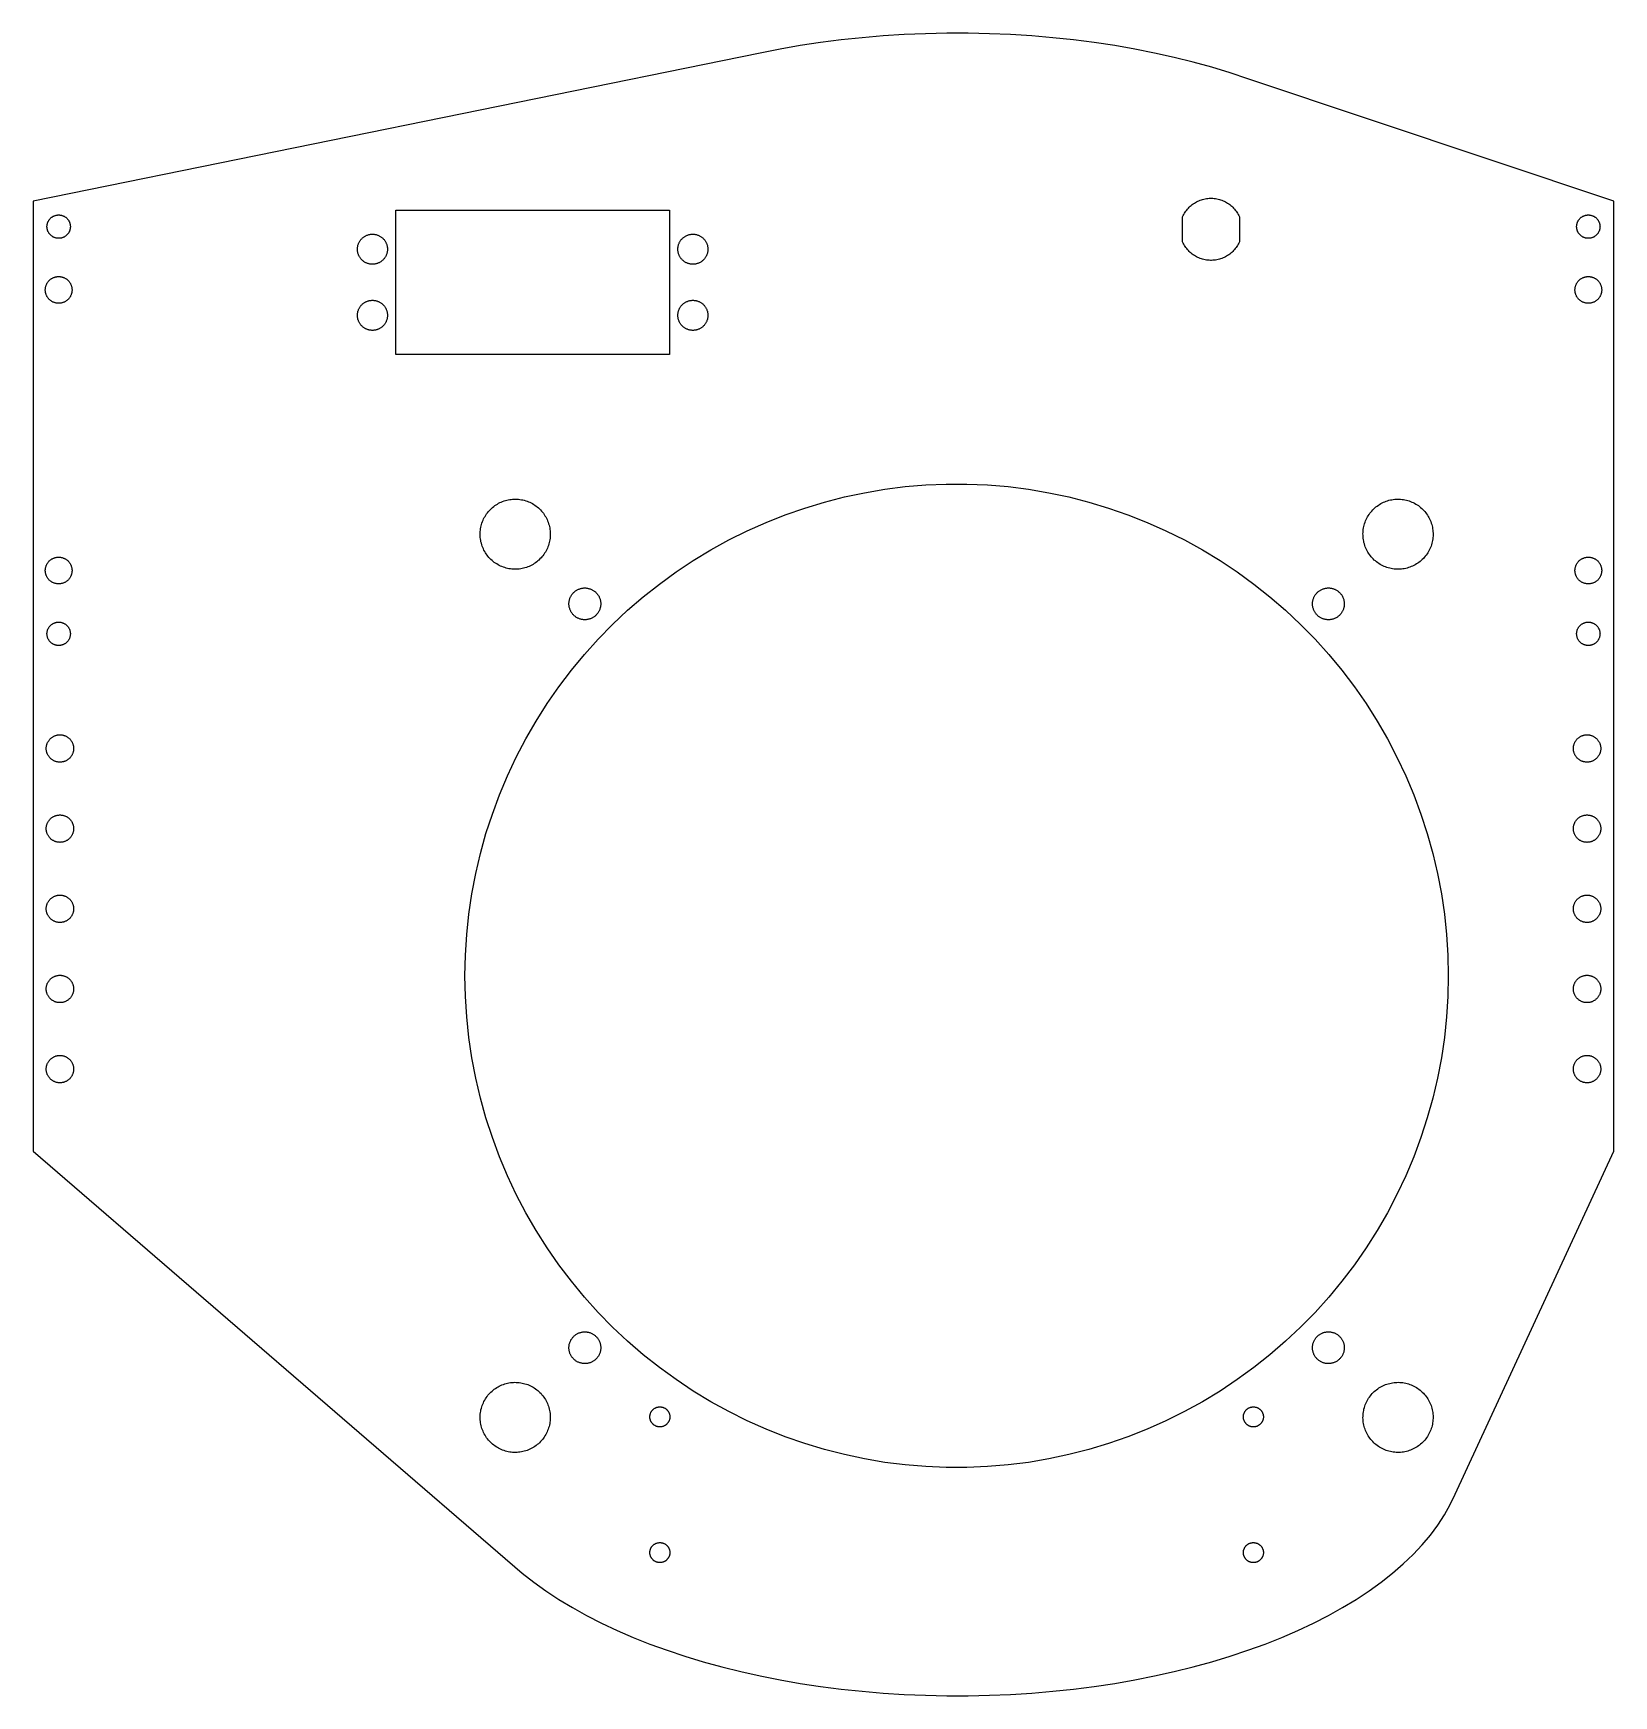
# Model space of a CAD drawing. Header units: metres. Extents: x -5.44 to 3.88, y -4.24 to 5.56.
import ezdxf

# ---------------------------------------------------------------- set-up
doc = ezdxf.new("R2010")
doc.units = ezdxf.units.M

msp = doc.modelspace()

# ---------------------------------------------------------------- linework, layer by layer
for p, q in [((-0.801758, 5.50073), (-0.922043, 5.48257)), ((-0.680038, 5.51636), (-0.801758, 5.50073)), ((-0.557129, 5.52942), (-0.680038, 5.51636)), ((-0.433243, 5.5399), (-0.557129, 5.52942)), ((-0.308578, 5.54778), (-0.433243, 5.5399)), ((-0.183365, 5.55304), (-0.308578, 5.54778)), ((-0.057816, 5.55566), (-0.183365, 5.55304)), ((0.067825, 5.55566), (-0.057816, 5.55566)), ((0.193359, 5.55304), (0.067825, 5.55566)), ((0.318573, 5.54778), (0.193359, 5.55304)), ((0.443237, 5.5399), (0.318573, 5.54778)), ((0.567139, 5.52942), (0.443237, 5.5399)), ((0.690048, 5.51636), (0.567139, 5.52942)), ((0.811752, 5.50073), (0.690048, 5.51636)), ((0.932037, 5.48257), (0.811752, 5.50073)), ((-1.15753, 5.43878), (-5.44499, 4.56599)), ((-1.04071, 5.46191), (-1.15753, 5.43878)), ((-0.922043, 5.48257), (-1.04071, 5.46191)), ((1.0507, 5.46191), (0.932037, 5.48257)), ((1.16754, 5.43878), (1.0507, 5.46191)), ((1.28233, 5.41324), (1.16754, 5.43878)), ((1.39488, 5.3853), (1.28233, 5.41324)), ((1.50499, 5.35503), (1.39488, 5.3853)), ((1.61247, 5.32248), (1.50499, 5.35503)), ((1.71713, 5.28772), (1.61247, 5.32248)), ((3.875, 4.56599), (1.71713, 5.28772)), ((-5.44499, 4.56599), (-5.44499, -1.034)), ((-3.30708, 3.6628), (-3.30708, 4.51279)), ((-3.30708, 4.51279), (-1.6929, 4.51279)), ((-1.6929, 4.51279), (-1.6929, 3.6628)), ((1.35188, 4.5076), (1.35652, 4.5137)), ((1.35652, 4.5137), (1.3614, 4.51961)), ((1.3614, 4.51961), (1.36655, 4.52531)), ((1.36655, 4.52531), (1.3719, 4.53079)), ((1.3719, 4.53079), (1.3775, 4.53604)), ((1.3775, 4.53604), (1.3833, 4.54105)), ((1.3833, 4.54105), (1.38931, 4.54581)), ((1.38931, 4.54581), (1.39551, 4.55032)), ((1.39551, 4.55032), (1.4019, 4.55457)), ((1.4019, 4.55457), (1.40846, 4.55853)), ((1.40846, 4.55853), (1.41518, 4.56223)), ((1.41518, 4.56223), (1.42204, 4.56564)), ((1.42204, 4.56564), (1.42905, 4.56876)), ((1.42905, 4.56876), (1.43617, 4.57158)), ((1.43617, 4.57158), (1.44342, 4.5741)), ((1.44342, 4.5741), (1.45076, 4.57632)), ((1.45076, 4.57632), (1.45819, 4.57823)), ((1.45819, 4.57823), (1.46568, 4.57982)), ((1.46568, 4.57982), (1.47325, 4.5811)), ((1.47325, 4.5811), (1.48085, 4.58206)), ((1.48085, 4.58206), (1.48849, 4.5827)), ((1.48849, 4.5827), (1.49615, 4.58302)), ((1.49615, 4.58302), (1.50383, 4.58302)), ((1.50383, 4.58302), (1.51149, 4.5827)), ((1.51149, 4.5827), (1.51913, 4.58206)), ((1.51913, 4.58206), (1.52673, 4.5811)), ((1.52673, 4.5811), (1.5343, 4.57982)), ((1.5343, 4.57982), (1.54179, 4.57823)), ((1.54179, 4.57823), (1.54922, 4.57632)), ((1.54922, 4.57632), (1.55656, 4.5741)), ((1.55656, 4.5741), (1.56381, 4.57158)), ((1.56381, 4.57158), (1.57094, 4.56876)), ((1.57094, 4.56876), (1.57794, 4.56564)), ((1.57794, 4.56564), (1.58481, 4.56223)), ((1.58481, 4.56223), (1.59152, 4.55853)), ((1.59152, 4.55853), (1.59808, 4.55457)), ((1.59808, 4.55457), (1.60448, 4.55032)), ((1.60448, 4.55032), (1.61067, 4.54581)), ((1.61067, 4.54581), (1.61668, 4.54105)), ((1.61668, 4.54105), (1.6225, 4.53604)), ((1.6225, 4.53604), (1.62808, 4.53079)), ((1.62808, 4.53079), (1.63344, 4.52531)), ((1.63344, 4.52531), (1.63858, 4.51961)), ((1.63858, 4.51961), (1.64346, 4.5137)), ((1.64346, 4.5137), (1.6481, 4.5076)), ((3.875, -1.034), (3.875, 4.56599)), ((-5.36389, 4.41574), (-5.36383, 4.41862)), ((-5.36383, 4.41286), (-5.36389, 4.41574)), ((-5.36383, 4.41862), (-5.36365, 4.42151)), ((-5.36365, 4.40997), (-5.36383, 4.41286)), ((-5.36365, 4.42151), (-5.36334, 4.42438)), ((-5.36334, 4.4071), (-5.36365, 4.40997)), ((-5.36334, 4.42438), (-5.36293, 4.42723)), ((-5.36293, 4.42723), (-5.36238, 4.43007)), ((-5.36238, 4.43007), (-5.36172, 4.43288)), ((-5.36172, 4.43288), (-5.36095, 4.43565)), ((-5.36095, 4.43565), (-5.36006, 4.4384)), ((-5.36006, 4.4384), (-5.35905, 4.4411)), ((-5.35905, 4.4411), (-5.35794, 4.44376)), ((-5.35794, 4.44376), (-5.3567, 4.44638)), ((-5.3567, 4.44638), (-5.35536, 4.44893)), ((-5.35536, 4.44893), (-5.35393, 4.45143)), ((-5.35393, 4.45143), (-5.35237, 4.45387)), ((-5.35237, 4.45387), (-5.35074, 4.45624)), ((-5.35074, 4.45624), (-5.34898, 4.45854)), ((-5.34898, 4.45854), (-5.34715, 4.46075)), ((-5.34715, 4.46075), (-5.34521, 4.46291)), ((-5.34521, 4.46291), (-5.3432, 4.46497)), ((-5.3432, 4.46497), (-5.34109, 4.46693)), ((-5.34109, 4.46693), (-5.33891, 4.46883)), ((-5.33891, 4.46883), (-5.33665, 4.47063)), ((-5.33665, 4.47063), (-5.33432, 4.47232)), ((-5.33432, 4.47232), (-5.33191, 4.47391)), ((-5.33191, 4.47391), (-5.32944, 4.4754)), ((-5.32944, 4.4754), (-5.32692, 4.47679)), ((-5.32692, 4.47679), (-5.32433, 4.47807)), ((-5.32433, 4.47807), (-5.32169, 4.47925)), ((-5.32169, 4.47925), (-5.31902, 4.48032)), ((-5.31902, 4.48032), (-5.31628, 4.48126)), ((-5.31628, 4.48126), (-5.31352, 4.4821)), ((-5.31352, 4.4821), (-5.31073, 4.48282)), ((-5.31073, 4.48282), (-5.30791, 4.48341)), ((-5.30791, 4.48341), (-5.30505, 4.4839)), ((-5.30505, 4.4839), (-5.3022, 4.48425)), ((-5.3022, 4.48425), (-5.29932, 4.4845)), ((-5.29932, 4.4845), (-5.29643, 4.48462)), ((-5.29643, 4.48462), (-5.29355, 4.48462)), ((-5.29355, 4.48462), (-5.29066, 4.4845)), ((-5.29066, 4.4845), (-5.2878, 4.48425)), ((-5.2878, 4.48425), (-5.28493, 4.4839)), ((-5.28493, 4.4839), (-5.28209, 4.48341)), ((-5.28209, 4.48341), (-5.27927, 4.48282)), ((-5.27927, 4.48282), (-5.27646, 4.4821)), ((-5.27646, 4.4821), (-5.2737, 4.48126)), ((-5.2737, 4.48126), (-5.27098, 4.48032)), ((-5.27098, 4.48032), (-5.2683, 4.47925)), ((-5.2683, 4.47925), (-5.26566, 4.47807)), ((-5.26566, 4.47807), (-5.26308, 4.47679)), ((-5.26308, 4.47679), (-5.26054, 4.4754)), ((-5.26054, 4.4754), (-5.25807, 4.47391)), ((-5.25807, 4.47391), (-5.25568, 4.47232)), ((-5.25568, 4.47232), (-5.25334, 4.47063)), ((-5.25334, 4.47063), (-5.25108, 4.46883)), ((-5.25108, 4.46883), (-5.24889, 4.46693)), ((-5.24889, 4.46693), (-5.2468, 4.46497)), ((-5.2468, 4.46497), (-5.24477, 4.46291)), ((-5.24477, 4.46291), (-5.24284, 4.46075)), ((-5.24284, 4.46075), (-5.241, 4.45854)), ((-5.241, 4.45854), (-5.23926, 4.45624)), ((-5.23926, 4.45624), (-5.23761, 4.45387)), ((-5.23761, 4.45387), (-5.23605, 4.45143)), ((-5.23605, 4.45143), (-5.23462, 4.44893)), ((-5.23462, 4.44893), (-5.23328, 4.44638)), ((-5.23328, 4.44638), (-5.23206, 4.44376)), ((-5.23206, 4.44376), (-5.23093, 4.4411)), ((-5.23093, 4.4411), (-5.22993, 4.4384)), ((-5.22993, 4.4384), (-5.22903, 4.43565)), ((-5.22903, 4.43565), (-5.22826, 4.43288)), ((-5.22826, 4.43288), (-5.2276, 4.43007)), ((-5.2276, 4.43007), (-5.22707, 4.42723)), ((-5.22707, 4.42723), (-5.22664, 4.42438)), ((-5.22664, 4.42438), (-5.22633, 4.42151)), ((-5.22633, 4.40997), (-5.22664, 4.4071)), ((-5.22633, 4.42151), (-5.22615, 4.41862)), ((-5.22615, 4.41286), (-5.22633, 4.40997)), ((-5.22615, 4.41862), (-5.22609, 4.41574)), ((-5.22609, 4.41574), (-5.22615, 4.41286)), ((1.33267, 4.47426), (1.33601, 4.48138)), ((1.33267, 4.32571), (1.33267, 4.47426)), ((1.33601, 4.48138), (1.33957, 4.48819)), ((1.33957, 4.48819), (1.3434, 4.49483)), ((1.3434, 4.49483), (1.3475, 4.5013)), ((1.3475, 4.5013), (1.35188, 4.5076)), ((1.6481, 4.5076), (1.65248, 4.5013)), ((1.65248, 4.5013), (1.65659, 4.49483)), ((1.65659, 4.49483), (1.66042, 4.48819)), ((1.66042, 4.48819), (1.66397, 4.48138)), ((1.66397, 4.48138), (1.66731, 4.47426)), ((1.66731, 4.47426), (1.66731, 4.32571)), ((3.6561, 4.41574), (3.65616, 4.41862)), ((3.65616, 4.41286), (3.6561, 4.41574)), ((3.65616, 4.41862), (3.65634, 4.42151)), ((3.65634, 4.40997), (3.65616, 4.41286)), ((3.65634, 4.42151), (3.65663, 4.42438)), ((3.65663, 4.4071), (3.65634, 4.40997)), ((3.65663, 4.42438), (3.65706, 4.42723)), ((3.65706, 4.42723), (3.65761, 4.43007)), ((3.65761, 4.43007), (3.65826, 4.43288)), ((3.65826, 4.43288), (3.65904, 4.43565)), ((3.65904, 4.43565), (3.65993, 4.4384)), ((3.65993, 4.4384), (3.66093, 4.4411)), ((3.66093, 4.4411), (3.66205, 4.44376)), ((3.66205, 4.44376), (3.66328, 4.44638)), ((3.66328, 4.44638), (3.66461, 4.44893)), ((3.66461, 4.44893), (3.66606, 4.45143)), ((3.66606, 4.45143), (3.6676, 4.45387)), ((3.6676, 4.45387), (3.66925, 4.45624)), ((3.66925, 4.45624), (3.67101, 4.45854)), ((3.67101, 4.45854), (3.67284, 4.46075)), ((3.67284, 4.46075), (3.67477, 4.46291)), ((3.67477, 4.46291), (3.67679, 4.46497)), ((3.67679, 4.46497), (3.67889, 4.46693)), ((3.67889, 4.46693), (3.68108, 4.46883)), ((3.68108, 4.46883), (3.68333, 4.47063)), ((3.68333, 4.47063), (3.68567, 4.47232)), ((3.68567, 4.47232), (3.68808, 4.47391)), ((3.68808, 4.47391), (3.69054, 4.4754)), ((3.69054, 4.4754), (3.69307, 4.47679)), ((3.69307, 4.47679), (3.69566, 4.47807)), ((3.69566, 4.47807), (3.69829, 4.47925)), ((3.69829, 4.47925), (3.70097, 4.48032)), ((3.70097, 4.48032), (3.7037, 4.48126)), ((3.7037, 4.48126), (3.70647, 4.4821)), ((3.70647, 4.4821), (3.70926, 4.48282)), ((3.70926, 4.48282), (3.71208, 4.48341)), ((3.71208, 4.48341), (3.71494, 4.4839)), ((3.71494, 4.4839), (3.71779, 4.48425)), ((3.71779, 4.48425), (3.72067, 4.4845)), ((3.72067, 4.4845), (3.72356, 4.48462)), ((3.72356, 4.48462), (3.72644, 4.48462)), ((3.72644, 4.48462), (3.72932, 4.4845)), ((3.72932, 4.4845), (3.73219, 4.48425)), ((3.73219, 4.48425), (3.73506, 4.4839)), ((3.73506, 4.4839), (3.7379, 4.48341)), ((3.7379, 4.48341), (3.74072, 4.48282)), ((3.74072, 4.48282), (3.74352, 4.4821)), ((3.74352, 4.4821), (3.74628, 4.48126)), ((3.74628, 4.48126), (3.74901, 4.48032)), ((3.74901, 4.48032), (3.75169, 4.47925)), ((3.75169, 4.47925), (3.75433, 4.47807)), ((3.75433, 4.47807), (3.75691, 4.47679)), ((3.75691, 4.47679), (3.75945, 4.4754)), ((3.75945, 4.4754), (3.7619, 4.47391)), ((3.7619, 4.47391), (3.76431, 4.47232)), ((3.76431, 4.47232), (3.76665, 4.47063)), ((3.76665, 4.47063), (3.76891, 4.46883)), ((3.76891, 4.46883), (3.77109, 4.46693)), ((3.77109, 4.46693), (3.77319, 4.46497)), ((3.77319, 4.46497), (3.77522, 4.46291)), ((3.77522, 4.46291), (3.77715, 4.46075)), ((3.77715, 4.46075), (3.77899, 4.45854)), ((3.77899, 4.45854), (3.78073, 4.45624)), ((3.78073, 4.45624), (3.78238, 4.45387)), ((3.78238, 4.45387), (3.78392, 4.45143)), ((3.78392, 4.45143), (3.78537, 4.44893)), ((3.78537, 4.44893), (3.7867, 4.44638)), ((3.7867, 4.44638), (3.78793, 4.44376)), ((3.78793, 4.44376), (3.78905, 4.4411)), ((3.78905, 4.4411), (3.79005, 4.4384)), ((3.79005, 4.4384), (3.79095, 4.43565)), ((3.79095, 4.43565), (3.79172, 4.43288)), ((3.79172, 4.43288), (3.79239, 4.43007)), ((3.79239, 4.43007), (3.79292, 4.42723)), ((3.79292, 4.42723), (3.79335, 4.42438)), ((3.79335, 4.42438), (3.79366, 4.42151)), ((3.79366, 4.40997), (3.79335, 4.4071)), ((3.79366, 4.42151), (3.79382, 4.41862)), ((3.79382, 4.41286), (3.79366, 4.40997)), ((3.79382, 4.41862), (3.79388, 4.41574)), ((3.79388, 4.41574), (3.79382, 4.41286)), ((-5.36293, 4.40425), (-5.36334, 4.4071)), ((-5.36238, 4.40141), (-5.36293, 4.40425)), ((-5.36172, 4.39861), (-5.36238, 4.40141)), ((-5.36095, 4.39583), (-5.36172, 4.39861)), ((-5.36006, 4.39308), (-5.36095, 4.39583)), ((-5.35905, 4.39038), (-5.36006, 4.39308)), ((-5.35794, 4.38771), (-5.35905, 4.39038)), ((-5.3567, 4.3851), (-5.35794, 4.38771)), ((-5.35536, 4.38255), (-5.3567, 4.3851)), ((-5.35393, 4.38005), (-5.35536, 4.38255)), ((-5.35237, 4.37761), (-5.35393, 4.38005)), ((-5.35074, 4.37524), (-5.35237, 4.37761)), ((-5.34898, 4.37294), (-5.35074, 4.37524)), ((-5.34715, 4.37073), (-5.34898, 4.37294)), ((-5.34521, 4.36858), (-5.34715, 4.37073)), ((-5.3432, 4.36652), (-5.34521, 4.36858)), ((-5.34109, 4.36453), (-5.3432, 4.36652)), ((-5.33891, 4.36266), (-5.34109, 4.36453)), ((-5.33665, 4.36086), (-5.33891, 4.36266)), ((-5.33432, 4.35916), (-5.33665, 4.36086)), ((-5.33191, 4.35757), (-5.33432, 4.35916)), ((-5.32944, 4.35608), (-5.33191, 4.35757)), ((-5.32692, 4.35468), (-5.32944, 4.35608)), ((-5.32433, 4.35339), (-5.32692, 4.35468)), ((-5.32169, 4.35222), (-5.32433, 4.35339)), ((-5.31902, 4.35117), (-5.32169, 4.35222)), ((-5.31628, 4.35022), (-5.31902, 4.35117)), ((-5.31352, 4.34938), (-5.31628, 4.35022)), ((-5.31073, 4.34866), (-5.31352, 4.34938)), ((-5.30791, 4.34807), (-5.31073, 4.34866)), ((-5.30505, 4.34758), (-5.30791, 4.34807)), ((-5.3022, 4.34721), (-5.30505, 4.34758)), ((-5.29932, 4.34698), (-5.3022, 4.34721)), ((-5.29643, 4.34686), (-5.29932, 4.34698)), ((-5.29355, 4.34686), (-5.29643, 4.34686)), ((-5.29066, 4.34698), (-5.29355, 4.34686)), ((-5.2878, 4.34721), (-5.29066, 4.34698)), ((-5.28493, 4.34758), (-5.2878, 4.34721)), ((-5.28209, 4.34807), (-5.28493, 4.34758)), ((-5.27927, 4.34866), (-5.28209, 4.34807)), ((-5.27646, 4.34938), (-5.27927, 4.34866)), ((-5.2737, 4.35022), (-5.27646, 4.34938)), ((-5.27098, 4.35117), (-5.2737, 4.35022)), ((-5.2683, 4.35222), (-5.27098, 4.35117)), ((-5.26566, 4.35339), (-5.2683, 4.35222)), ((-5.26308, 4.35468), (-5.26566, 4.35339)), ((-5.26054, 4.35608), (-5.26308, 4.35468)), ((-5.25807, 4.35757), (-5.26054, 4.35608)), ((-5.25568, 4.35916), (-5.25807, 4.35757)), ((-5.25334, 4.36086), (-5.25568, 4.35916)), ((-5.25108, 4.36266), (-5.25334, 4.36086)), ((-5.24889, 4.36453), (-5.25108, 4.36266)), ((-5.2468, 4.36652), (-5.24889, 4.36453)), ((-5.24477, 4.36858), (-5.2468, 4.36652)), ((-5.24284, 4.37073), (-5.24477, 4.36858)), ((-5.241, 4.37294), (-5.24284, 4.37073)), ((-5.23926, 4.37524), (-5.241, 4.37294)), ((-5.23761, 4.37761), (-5.23926, 4.37524)), ((-5.23605, 4.38005), (-5.23761, 4.37761)), ((-5.23462, 4.38255), (-5.23605, 4.38005)), ((-5.23328, 4.3851), (-5.23462, 4.38255)), ((-5.23206, 4.38771), (-5.23328, 4.3851)), ((-5.23093, 4.39038), (-5.23206, 4.38771)), ((-5.22993, 4.39308), (-5.23093, 4.39038)), ((-5.22903, 4.39583), (-5.22993, 4.39308)), ((-5.22826, 4.39861), (-5.22903, 4.39583)), ((-5.2276, 4.40141), (-5.22826, 4.39861)), ((-5.22707, 4.40425), (-5.2276, 4.40141)), ((-5.22664, 4.4071), (-5.22707, 4.40425)), ((-3.52911, 4.31004), (-3.52791, 4.31355)), ((-3.52791, 4.31355), (-3.52654, 4.317)), ((-3.52654, 4.317), (-3.52502, 4.32039)), ((-3.52502, 4.32039), (-3.52338, 4.32372)), ((-3.52338, 4.32372), (-3.52159, 4.32697)), ((-3.52159, 4.32697), (-3.51967, 4.33014)), ((-3.51967, 4.33014), (-3.51761, 4.33322)), ((-3.51761, 4.33322), (-3.51543, 4.33623)), ((-3.51543, 4.33623), (-3.51312, 4.33914)), ((-3.51312, 4.33914), (-3.5107, 4.34195)), ((-3.5107, 4.34195), (-3.50816, 4.34465)), ((-3.50816, 4.34465), (-3.50551, 4.34724)), ((-3.50551, 4.34724), (-3.50276, 4.34973)), ((-3.50276, 4.34973), (-3.49989, 4.3521)), ((-3.49989, 4.3521), (-3.49695, 4.35434)), ((-3.49695, 4.35434), (-3.4939, 4.35645)), ((-3.4939, 4.35645), (-3.49077, 4.35844)), ((-3.49077, 4.35844), (-3.48755, 4.36029)), ((-3.48755, 4.36029), (-3.48427, 4.36201)), ((-3.48427, 4.36201), (-3.48091, 4.36359)), ((-3.48091, 4.36359), (-3.47748, 4.36504)), ((-3.47748, 4.36504), (-3.474, 4.36632)), ((-3.474, 4.36632), (-3.47047, 4.36748)), ((-3.47047, 4.36748), (-3.4669, 4.36847)), ((-3.4669, 4.36847), (-3.46329, 4.36932)), ((-3.46329, 4.36932), (-3.45964, 4.37001)), ((-3.45964, 4.37001), (-3.45598, 4.37056)), ((-3.45598, 4.37056), (-3.45229, 4.37094)), ((-3.45229, 4.37094), (-3.44858, 4.37117)), ((-3.44858, 4.37117), (-3.44487, 4.37125)), ((-3.44487, 4.37125), (-3.44116, 4.37117)), ((-3.44116, 4.37117), (-3.43745, 4.37094)), ((-3.43745, 4.37094), (-3.43378, 4.37056)), ((-3.43378, 4.37056), (-3.4301, 4.37001)), ((-3.4301, 4.37001), (-3.42645, 4.36932)), ((-3.42645, 4.36932), (-3.42285, 4.36847)), ((-3.42285, 4.36847), (-3.41927, 4.36748)), ((-3.41927, 4.36748), (-3.41574, 4.36632)), ((-3.41574, 4.36632), (-3.41226, 4.36504)), ((-3.41226, 4.36504), (-3.40884, 4.36359)), ((-3.40884, 4.36359), (-3.40549, 4.36201)), ((-3.40549, 4.36201), (-3.40221, 4.36029)), ((-3.40221, 4.36029), (-3.39899, 4.35844)), ((-3.39899, 4.35844), (-3.39586, 4.35645)), ((-3.39586, 4.35645), (-3.39281, 4.35434)), ((-3.39281, 4.35434), (-3.38985, 4.3521)), ((-3.38985, 4.3521), (-3.38699, 4.34973)), ((-3.38699, 4.34973), (-3.38423, 4.34724)), ((-3.38423, 4.34724), (-3.38159, 4.34465)), ((-3.38159, 4.34465), (-3.37904, 4.34195)), ((-3.37904, 4.34195), (-3.37662, 4.33914)), ((-3.37662, 4.33914), (-3.37431, 4.33623)), ((-3.37431, 4.33623), (-3.37213, 4.33322)), ((-3.37213, 4.33322), (-3.37009, 4.33014)), ((-3.37009, 4.33014), (-3.36816, 4.32697)), ((-3.36816, 4.32697), (-3.36638, 4.32372)), ((-3.36638, 4.32372), (-3.36472, 4.32039)), ((-3.36472, 4.32039), (-3.36322, 4.317)), ((-3.36322, 4.317), (-3.36185, 4.31355)), ((-3.36185, 4.31355), (-3.36063, 4.31004)), ((-1.63936, 4.31004), (-1.63814, 4.31355)), ((-1.63814, 4.31355), (-1.63678, 4.317)), ((-1.63678, 4.317), (-1.63527, 4.32039)), ((-1.63527, 4.32039), (-1.63362, 4.32372)), ((-1.63362, 4.32372), (-1.63182, 4.32697)), ((-1.63182, 4.32697), (-1.6299, 4.33014)), ((-1.6299, 4.33014), (-1.62785, 4.33322)), ((-1.62785, 4.33322), (-1.62567, 4.33623)), ((-1.62567, 4.33623), (-1.62337, 4.33914)), ((-1.62337, 4.33914), (-1.62094, 4.34195)), ((-1.62094, 4.34195), (-1.61841, 4.34465)), ((-1.61841, 4.34465), (-1.61575, 4.34724)), ((-1.61575, 4.34724), (-1.61299, 4.34973)), ((-1.61299, 4.34973), (-1.61014, 4.3521)), ((-1.61014, 4.3521), (-1.60718, 4.35434)), ((-1.60718, 4.35434), (-1.60413, 4.35645)), ((-1.60413, 4.35645), (-1.601, 4.35844)), ((-1.601, 4.35844), (-1.59779, 4.36029)), ((-1.59779, 4.36029), (-1.5945, 4.36201)), ((-1.5945, 4.36201), (-1.59114, 4.36359)), ((-1.59114, 4.36359), (-1.58772, 4.36504)), ((-1.58772, 4.36504), (-1.58424, 4.36632)), ((-1.58424, 4.36632), (-1.58072, 4.36748)), ((-1.58072, 4.36748), (-1.57715, 4.36847)), ((-1.57715, 4.36847), (-1.57353, 4.36932)), ((-1.57353, 4.36932), (-1.56989, 4.37001)), ((-1.56989, 4.37001), (-1.56621, 4.37056)), ((-1.56621, 4.37056), (-1.56253, 4.37094)), ((-1.56253, 4.37094), (-1.55882, 4.37117)), ((-1.55882, 4.37117), (-1.55511, 4.37125)), ((-1.55511, 4.37125), (-1.55141, 4.37117)), ((-1.55141, 4.37117), (-1.5477, 4.37094)), ((-1.5477, 4.37094), (-1.54401, 4.37056)), ((-1.54401, 4.37056), (-1.54034, 4.37001)), ((-1.54034, 4.37001), (-1.5367, 4.36932)), ((-1.5367, 4.36932), (-1.53308, 4.36847)), ((-1.53308, 4.36847), (-1.52951, 4.36748)), ((-1.52951, 4.36748), (-1.52599, 4.36632)), ((-1.52599, 4.36632), (-1.52251, 4.36504)), ((-1.52251, 4.36504), (-1.51909, 4.36359)), ((-1.51909, 4.36359), (-1.51573, 4.36201)), ((-1.51573, 4.36201), (-1.51244, 4.36029)), ((-1.51244, 4.36029), (-1.50922, 4.35844)), ((-1.50922, 4.35844), (-1.50609, 4.35645)), ((-1.50609, 4.35645), (-1.50304, 4.35434)), ((-1.50304, 4.35434), (-1.50009, 4.3521)), ((-1.50009, 4.3521), (-1.49722, 4.34973)), ((-1.49722, 4.34973), (-1.49448, 4.34724)), ((-1.49448, 4.34724), (-1.49182, 4.34465)), ((-1.49182, 4.34465), (-1.48929, 4.34195)), ((-1.48929, 4.34195), (-1.48686, 4.33914)), ((-1.48686, 4.33914), (-1.48456, 4.33623)), ((-1.48456, 4.33623), (-1.48238, 4.33322)), ((-1.48238, 4.33322), (-1.48032, 4.33014)), ((-1.48032, 4.33014), (-1.47839, 4.32697)), ((-1.47839, 4.32697), (-1.47661, 4.32372)), ((-1.47661, 4.32372), (-1.47496, 4.32039)), ((-1.47496, 4.32039), (-1.47345, 4.317)), ((-1.47345, 4.317), (-1.47209, 4.31355)), ((-1.47209, 4.31355), (-1.47087, 4.31004)), ((1.33601, 4.31859), (1.33267, 4.32571)), ((1.33957, 4.3118), (1.33601, 4.31859)), ((1.3434, 4.30516), (1.33957, 4.3118)), ((1.66042, 4.3118), (1.65659, 4.30516)), ((1.66397, 4.31859), (1.66042, 4.3118)), ((1.66731, 4.32571), (1.66397, 4.31859)), ((3.65706, 4.40425), (3.65663, 4.4071)), ((3.65761, 4.40141), (3.65706, 4.40425)), ((3.65826, 4.39861), (3.65761, 4.40141)), ((3.65904, 4.39583), (3.65826, 4.39861)), ((3.65993, 4.39308), (3.65904, 4.39583)), ((3.66093, 4.39038), (3.65993, 4.39308)), ((3.66205, 4.38771), (3.66093, 4.39038)), ((3.66328, 4.3851), (3.66205, 4.38771)), ((3.66461, 4.38255), (3.66328, 4.3851)), ((3.66606, 4.38005), (3.66461, 4.38255)), ((3.6676, 4.37761), (3.66606, 4.38005)), ((3.66925, 4.37524), (3.6676, 4.37761)), ((3.67101, 4.37294), (3.66925, 4.37524)), ((3.67284, 4.37073), (3.67101, 4.37294)), ((3.67477, 4.36858), (3.67284, 4.37073)), ((3.67679, 4.36652), (3.67477, 4.36858)), ((3.67889, 4.36453), (3.67679, 4.36652)), ((3.68108, 4.36266), (3.67889, 4.36453)), ((3.68333, 4.36086), (3.68108, 4.36266)), ((3.68567, 4.35916), (3.68333, 4.36086)), ((3.68808, 4.35757), (3.68567, 4.35916)), ((3.69054, 4.35608), (3.68808, 4.35757)), ((3.69307, 4.35468), (3.69054, 4.35608)), ((3.69566, 4.35339), (3.69307, 4.35468)), ((3.69829, 4.35222), (3.69566, 4.35339)), ((3.70097, 4.35117), (3.69829, 4.35222)), ((3.7037, 4.35022), (3.70097, 4.35117)), ((3.70647, 4.34938), (3.7037, 4.35022)), ((3.70926, 4.34866), (3.70647, 4.34938)), ((3.71208, 4.34807), (3.70926, 4.34866)), ((3.71494, 4.34758), (3.71208, 4.34807)), ((3.71779, 4.34721), (3.71494, 4.34758)), ((3.72067, 4.34698), (3.71779, 4.34721)), ((3.72356, 4.34686), (3.72067, 4.34698)), ((3.72644, 4.34686), (3.72356, 4.34686)), ((3.72932, 4.34698), (3.72644, 4.34686)), ((3.73219, 4.34721), (3.72932, 4.34698)), ((3.73506, 4.34758), (3.73219, 4.34721)), ((3.7379, 4.34807), (3.73506, 4.34758)), ((3.74072, 4.34866), (3.7379, 4.34807)), ((3.74352, 4.34938), (3.74072, 4.34866)), ((3.74628, 4.35022), (3.74352, 4.34938)), ((3.74901, 4.35117), (3.74628, 4.35022)), ((3.75169, 4.35222), (3.74901, 4.35117)), ((3.75433, 4.35339), (3.75169, 4.35222)), ((3.75691, 4.35468), (3.75433, 4.35339)), ((3.75945, 4.35608), (3.75691, 4.35468)), ((3.7619, 4.35757), (3.75945, 4.35608)), ((3.76431, 4.35916), (3.7619, 4.35757)), ((3.76665, 4.36086), (3.76431, 4.35916)), ((3.76891, 4.36266), (3.76665, 4.36086)), ((3.77109, 4.36453), (3.76891, 4.36266)), ((3.77319, 4.36652), (3.77109, 4.36453)), ((3.77522, 4.36858), (3.77319, 4.36652)), ((3.77715, 4.37073), (3.77522, 4.36858)), ((3.77899, 4.37294), (3.77715, 4.37073)), ((3.78073, 4.37524), (3.77899, 4.37294)), ((3.78238, 4.37761), (3.78073, 4.37524)), ((3.78392, 4.38005), (3.78238, 4.37761)), ((3.78537, 4.38255), (3.78392, 4.38005)), ((3.7867, 4.3851), (3.78537, 4.38255)), ((3.78793, 4.38771), (3.7867, 4.3851)), ((3.78905, 4.39038), (3.78793, 4.38771)), ((3.79005, 4.39308), (3.78905, 4.39038)), ((3.79095, 4.39583), (3.79005, 4.39308)), ((3.79172, 4.39861), (3.79095, 4.39583)), ((3.79239, 4.40141), (3.79172, 4.39861)), ((3.79292, 4.40425), (3.79239, 4.40141)), ((3.79335, 4.4071), (3.79292, 4.40425)), ((-3.53343, 4.28453), (-3.53328, 4.28824)), ((-3.53343, 4.28081), (-3.53343, 4.28453)), ((-3.53328, 4.27711), (-3.53343, 4.28081)), ((-3.53328, 4.28824), (-3.53297, 4.29193)), ((-3.53297, 4.27341), (-3.53328, 4.27711)), ((-3.53297, 4.29193), (-3.5325, 4.29561)), ((-3.5325, 4.26973), (-3.53297, 4.27341)), ((-3.5325, 4.29561), (-3.53189, 4.29927)), ((-3.53189, 4.26607), (-3.5325, 4.26973)), ((-3.53189, 4.29927), (-3.53111, 4.3029)), ((-3.53111, 4.26244), (-3.53189, 4.26607)), ((-3.53111, 4.3029), (-3.5302, 4.30649)), ((-3.5302, 4.25885), (-3.53111, 4.26244)), ((-3.5302, 4.30649), (-3.52911, 4.31004)), ((-3.52911, 4.25529), (-3.5302, 4.25885)), ((-3.52791, 4.25179), (-3.52911, 4.25529)), ((-3.52654, 4.24834), (-3.52791, 4.25179)), ((-3.52502, 4.24495), (-3.52654, 4.24834)), ((-3.52338, 4.24162), (-3.52502, 4.24495)), ((-3.52159, 4.23837), (-3.52338, 4.24162)), ((-3.51967, 4.2352), (-3.52159, 4.23837)), ((-3.51761, 4.23212), (-3.51967, 4.2352)), ((-3.51543, 4.22911), (-3.51761, 4.23212)), ((-3.51312, 4.22621), (-3.51543, 4.22911)), ((-3.5107, 4.22339), (-3.51312, 4.22621)), ((-3.50816, 4.22069), (-3.5107, 4.22339)), ((-3.50551, 4.21809), (-3.50816, 4.22069)), ((-3.50276, 4.21561), (-3.50551, 4.21809)), ((-3.49989, 4.21324), (-3.50276, 4.21561)), ((-3.38699, 4.21561), (-3.38985, 4.21324)), ((-3.38423, 4.21809), (-3.38699, 4.21561)), ((-3.38159, 4.22069), (-3.38423, 4.21809)), ((-3.37904, 4.22339), (-3.38159, 4.22069)), ((-3.37662, 4.22621), (-3.37904, 4.22339)), ((-3.37431, 4.22911), (-3.37662, 4.22621)), ((-3.37213, 4.23212), (-3.37431, 4.22911)), ((-3.37009, 4.2352), (-3.37213, 4.23212)), ((-3.36816, 4.23837), (-3.37009, 4.2352)), ((-3.36638, 4.24162), (-3.36816, 4.23837)), ((-3.36472, 4.24495), (-3.36638, 4.24162)), ((-3.36322, 4.24834), (-3.36472, 4.24495)), ((-3.36185, 4.25179), (-3.36322, 4.24834)), ((-3.36063, 4.25529), (-3.36185, 4.25179)), ((-3.36063, 4.31004), (-3.35956, 4.30649)), ((-3.35956, 4.25885), (-3.36063, 4.25529)), ((-3.35956, 4.30649), (-3.35863, 4.3029)), ((-3.35863, 4.26244), (-3.35956, 4.25885)), ((-3.35863, 4.3029), (-3.35786, 4.29927)), ((-3.35786, 4.26607), (-3.35863, 4.26244)), ((-3.35786, 4.29927), (-3.35724, 4.29561)), ((-3.35724, 4.26973), (-3.35786, 4.26607)), ((-3.35724, 4.29561), (-3.35678, 4.29193)), ((-3.35678, 4.27341), (-3.35724, 4.26973)), ((-3.35678, 4.29193), (-3.35646, 4.28824)), ((-3.35646, 4.27711), (-3.35678, 4.27341)), ((-3.35646, 4.28824), (-3.35631, 4.28453)), ((-3.35631, 4.28081), (-3.35646, 4.27711)), ((-3.35631, 4.28453), (-3.35631, 4.28081)), ((-1.64368, 4.28453), (-1.64352, 4.28824)), ((-1.64368, 4.28081), (-1.64368, 4.28453)), ((-1.64352, 4.27711), (-1.64368, 4.28081)), ((-1.64352, 4.28824), (-1.6432, 4.29193)), ((-1.6432, 4.27341), (-1.64352, 4.27711)), ((-1.6432, 4.29193), (-1.64275, 4.29561)), ((-1.64275, 4.26973), (-1.6432, 4.27341)), ((-1.64275, 4.29561), (-1.64212, 4.29927)), ((-1.64212, 4.26607), (-1.64275, 4.26973)), ((-1.64212, 4.29927), (-1.64136, 4.3029)), ((-1.64136, 4.26244), (-1.64212, 4.26607)), ((-1.64136, 4.3029), (-1.64043, 4.30649)), ((-1.64043, 4.25885), (-1.64136, 4.26244)), ((-1.64043, 4.30649), (-1.63936, 4.31004)), ((-1.63936, 4.25529), (-1.64043, 4.25885)), ((-1.63814, 4.25179), (-1.63936, 4.25529)), ((-1.63678, 4.24834), (-1.63814, 4.25179)), ((-1.63527, 4.24495), (-1.63678, 4.24834)), ((-1.63362, 4.24162), (-1.63527, 4.24495)), ((-1.63182, 4.23837), (-1.63362, 4.24162)), ((-1.6299, 4.2352), (-1.63182, 4.23837)), ((-1.62785, 4.23212), (-1.6299, 4.2352)), ((-1.62567, 4.22911), (-1.62785, 4.23212)), ((-1.62337, 4.22621), (-1.62567, 4.22911)), ((-1.62094, 4.22339), (-1.62337, 4.22621)), ((-1.61841, 4.22069), (-1.62094, 4.22339)), ((-1.61575, 4.21809), (-1.61841, 4.22069)), ((-1.61299, 4.21561), (-1.61575, 4.21809)), ((-1.61014, 4.21324), (-1.61299, 4.21561)), ((-1.49722, 4.21561), (-1.50009, 4.21324)), ((-1.49448, 4.21809), (-1.49722, 4.21561)), ((-1.49182, 4.22069), (-1.49448, 4.21809)), ((-1.48929, 4.22339), (-1.49182, 4.22069)), ((-1.48686, 4.22621), (-1.48929, 4.22339)), ((-1.48456, 4.22911), (-1.48686, 4.22621)), ((-1.48238, 4.23212), (-1.48456, 4.22911)), ((-1.48032, 4.2352), (-1.48238, 4.23212)), ((-1.47839, 4.23837), (-1.48032, 4.2352)), ((-1.47661, 4.24162), (-1.47839, 4.23837)), ((-1.47496, 4.24495), (-1.47661, 4.24162)), ((-1.47345, 4.24834), (-1.47496, 4.24495)), ((-1.47209, 4.25179), (-1.47345, 4.24834)), ((-1.47087, 4.25529), (-1.47209, 4.25179)), ((-1.47087, 4.31004), (-1.46979, 4.30649)), ((-1.46979, 4.25885), (-1.47087, 4.25529)), ((-1.46979, 4.30649), (-1.46887, 4.3029)), ((-1.46887, 4.26244), (-1.46979, 4.25885)), ((-1.46887, 4.3029), (-1.46809, 4.29927)), ((-1.46809, 4.26607), (-1.46887, 4.26244)), ((-1.46809, 4.29927), (-1.46748, 4.29561)), ((-1.46748, 4.26973), (-1.46809, 4.26607)), ((-1.46748, 4.29561), (-1.46701, 4.29193)), ((-1.46701, 4.27341), (-1.46748, 4.26973)), ((-1.46701, 4.29193), (-1.46671, 4.28824)), ((-1.46671, 4.27711), (-1.46701, 4.27341)), ((-1.46671, 4.28824), (-1.46655, 4.28453)), ((-1.46655, 4.28081), (-1.46671, 4.27711)), ((-1.46655, 4.28453), (-1.46655, 4.28081)), ((1.3475, 4.29868), (1.3434, 4.30516)), ((1.35188, 4.29239), (1.3475, 4.29868)), ((1.35652, 4.28629), (1.35188, 4.29239)), ((1.3614, 4.28036), (1.35652, 4.28629)), ((1.36655, 4.27467), (1.3614, 4.28036)), ((1.3719, 4.2692), (1.36655, 4.27467)), ((1.3775, 4.26395), (1.3719, 4.2692)), ((1.3833, 4.25894), (1.3775, 4.26395)), ((1.38931, 4.25417), (1.3833, 4.25894)), ((1.39551, 4.24966), (1.38931, 4.25417)), ((1.4019, 4.24542), (1.39551, 4.24966)), ((1.40846, 4.24146), (1.4019, 4.24542)), ((1.41518, 4.23776), (1.40846, 4.24146)), ((1.42204, 4.23434), (1.41518, 4.23776)), ((1.42905, 4.23123), (1.42204, 4.23434)), ((1.43617, 4.22841), (1.42905, 4.23123)), ((1.44342, 4.22588), (1.43617, 4.22841)), ((1.45076, 4.22366), (1.44342, 4.22588)), ((1.45819, 4.22176), (1.45076, 4.22366)), ((1.46568, 4.22017), (1.45819, 4.22176)), ((1.47325, 4.21889), (1.46568, 4.22017)), ((1.48085, 4.21793), (1.47325, 4.21889)), ((1.48849, 4.21729), (1.48085, 4.21793)), ((1.49615, 4.21696), (1.48849, 4.21729)), ((1.50383, 4.21696), (1.49615, 4.21696)), ((1.51149, 4.21729), (1.50383, 4.21696)), ((1.51913, 4.21793), (1.51149, 4.21729)), ((1.52673, 4.21889), (1.51913, 4.21793)), ((1.5343, 4.22017), (1.52673, 4.21889)), ((1.54179, 4.22176), (1.5343, 4.22017)), ((1.54922, 4.22366), (1.54179, 4.22176)), ((1.55656, 4.22588), (1.54922, 4.22366)), ((1.56381, 4.22841), (1.55656, 4.22588)), ((1.57094, 4.23123), (1.56381, 4.22841)), ((1.57794, 4.23434), (1.57094, 4.23123)), ((1.58481, 4.23776), (1.57794, 4.23434)), ((1.59152, 4.24146), (1.58481, 4.23776)), ((1.59808, 4.24542), (1.59152, 4.24146)), ((1.60448, 4.24966), (1.59808, 4.24542)), ((1.61067, 4.25417), (1.60448, 4.24966)), ((1.61668, 4.25894), (1.61067, 4.25417)), ((1.6225, 4.26395), (1.61668, 4.25894)), ((1.62808, 4.2692), (1.6225, 4.26395)), ((1.63344, 4.27467), (1.62808, 4.2692)), ((1.63858, 4.28036), (1.63344, 4.27467)), ((1.64346, 4.28629), (1.63858, 4.28036)), ((1.6481, 4.29239), (1.64346, 4.28629)), ((1.65248, 4.29868), (1.6481, 4.29239)), ((1.65659, 4.30516), (1.65248, 4.29868)), ((-5.3255, 4.11533), (-5.32243, 4.11655)), ((-5.32243, 4.11655), (-5.31932, 4.11763)), ((-5.31932, 4.11763), (-5.31616, 4.11858)), ((-5.31616, 4.11858), (-5.31297, 4.1194)), ((-5.31297, 4.1194), (-5.30975, 4.12009)), ((-5.30975, 4.12009), (-5.30649, 4.12064)), ((-5.30649, 4.12064), (-5.30322, 4.12105)), ((-5.30322, 4.12105), (-5.29994, 4.12132)), ((-5.29994, 4.12132), (-5.29665, 4.12146)), ((-5.29665, 4.12146), (-5.29335, 4.12146)), ((-5.29335, 4.12146), (-5.29005, 4.12132)), ((-5.29005, 4.12132), (-5.28676, 4.12105)), ((-5.28676, 4.12105), (-5.28349, 4.12064)), ((-5.28349, 4.12064), (-5.28024, 4.12009)), ((-5.28024, 4.12009), (-5.27701, 4.1194)), ((-5.27701, 4.1194), (-5.27382, 4.11858)), ((-5.27382, 4.11858), (-5.27066, 4.11763)), ((-5.27066, 4.11763), (-5.26755, 4.11655)), ((-5.26755, 4.11655), (-5.26448, 4.11533)), ((-3.49695, 4.211), (-3.49989, 4.21324)), ((-3.4939, 4.20889), (-3.49695, 4.211)), ((-3.49077, 4.20689), (-3.4939, 4.20889)), ((-3.48755, 4.20505), (-3.49077, 4.20689)), ((-3.48427, 4.20332), (-3.48755, 4.20505)), ((-3.48091, 4.20175), (-3.48427, 4.20332)), ((-3.47748, 4.2003), (-3.48091, 4.20175)), ((-3.474, 4.19902), (-3.47748, 4.2003)), ((-3.47047, 4.19786), (-3.474, 4.19902)), ((-3.4669, 4.19687), (-3.47047, 4.19786)), ((-3.46329, 4.19603), (-3.4669, 4.19687)), ((-3.45964, 4.19533), (-3.46329, 4.19603)), ((-3.45598, 4.19478), (-3.45964, 4.19533)), ((-3.45229, 4.1944), (-3.45598, 4.19478)), ((-3.44858, 4.19417), (-3.45229, 4.1944)), ((-3.44487, 4.19409), (-3.44858, 4.19417)), ((-3.44116, 4.19417), (-3.44487, 4.19409)), ((-3.43745, 4.1944), (-3.44116, 4.19417)), ((-3.43378, 4.19478), (-3.43745, 4.1944)), ((-3.4301, 4.19533), (-3.43378, 4.19478)), ((-3.42645, 4.19603), (-3.4301, 4.19533)), ((-3.42285, 4.19687), (-3.42645, 4.19603)), ((-3.41927, 4.19786), (-3.42285, 4.19687)), ((-3.41574, 4.19902), (-3.41927, 4.19786)), ((-3.41226, 4.2003), (-3.41574, 4.19902)), ((-3.40884, 4.20175), (-3.41226, 4.2003)), ((-3.40549, 4.20332), (-3.40884, 4.20175)), ((-3.40221, 4.20505), (-3.40549, 4.20332)), ((-3.39899, 4.20689), (-3.40221, 4.20505)), ((-3.39586, 4.20889), (-3.39899, 4.20689)), ((-3.39281, 4.211), (-3.39586, 4.20889)), ((-3.38985, 4.21324), (-3.39281, 4.211)), ((-1.60718, 4.211), (-1.61014, 4.21324)), ((-1.60413, 4.20889), (-1.60718, 4.211)), ((-1.601, 4.20689), (-1.60413, 4.20889)), ((-1.59779, 4.20505), (-1.601, 4.20689)), ((-1.5945, 4.20332), (-1.59779, 4.20505)), ((-1.59114, 4.20175), (-1.5945, 4.20332)), ((-1.58772, 4.2003), (-1.59114, 4.20175)), ((-1.58424, 4.19902), (-1.58772, 4.2003)), ((-1.58072, 4.19786), (-1.58424, 4.19902)), ((-1.57715, 4.19687), (-1.58072, 4.19786)), ((-1.57353, 4.19603), (-1.57715, 4.19687)), ((-1.56989, 4.19533), (-1.57353, 4.19603)), ((-1.56621, 4.19478), (-1.56989, 4.19533)), ((-1.56253, 4.1944), (-1.56621, 4.19478)), ((-1.55882, 4.19417), (-1.56253, 4.1944)), ((-1.55511, 4.19409), (-1.55882, 4.19417)), ((-1.55141, 4.19417), (-1.55511, 4.19409)), ((-1.5477, 4.1944), (-1.55141, 4.19417)), ((-1.54401, 4.19478), (-1.5477, 4.1944)), ((-1.54034, 4.19533), (-1.54401, 4.19478)), ((-1.5367, 4.19603), (-1.54034, 4.19533)), ((-1.53308, 4.19687), (-1.5367, 4.19603)), ((-1.52951, 4.19786), (-1.53308, 4.19687)), ((-1.52599, 4.19902), (-1.52951, 4.19786)), ((-1.52251, 4.2003), (-1.52599, 4.19902)), ((-1.51909, 4.20175), (-1.52251, 4.2003)), ((-1.51573, 4.20332), (-1.51909, 4.20175)), ((-1.51244, 4.20505), (-1.51573, 4.20332)), ((-1.50922, 4.20689), (-1.51244, 4.20505)), ((-1.50609, 4.20889), (-1.50922, 4.20689)), ((-1.50304, 4.211), (-1.50609, 4.20889)), ((-1.50009, 4.21324), (-1.50304, 4.211)), ((3.69447, 4.11533), (3.69754, 4.11655)), ((3.69754, 4.11655), (3.70065, 4.11763)), ((3.70065, 4.11763), (3.70381, 4.11858)), ((3.70381, 4.11858), (3.70702, 4.1194)), ((3.70702, 4.1194), (3.71024, 4.12009)), ((3.71024, 4.12009), (3.71349, 4.12064)), ((3.71349, 4.12064), (3.71677, 4.12105)), ((3.71677, 4.12105), (3.72005, 4.12132)), ((3.72005, 4.12132), (3.72334, 4.12146)), ((3.72334, 4.12146), (3.72664, 4.12146)), ((3.72664, 4.12146), (3.72993, 4.12132)), ((3.72993, 4.12132), (3.73322, 4.12105)), ((3.73322, 4.12105), (3.7365, 4.12064)), ((3.7365, 4.12064), (3.73975, 4.12009)), ((3.73975, 4.12009), (3.74297, 4.1194)), ((3.74297, 4.1194), (3.74617, 4.11858)), ((3.74617, 4.11858), (3.74933, 4.11763)), ((3.74933, 4.11763), (3.75244, 4.11655)), ((3.75244, 4.11655), (3.75551, 4.11533)), ((-5.37373, 4.04274), (-5.37366, 4.04604)), ((-5.37366, 4.03944), (-5.37373, 4.04274)), ((-5.37366, 4.04604), (-5.37346, 4.04933)), ((-5.37346, 4.03615), (-5.37366, 4.03944)), ((-5.37346, 4.04933), (-5.37311, 4.05261)), ((-5.37311, 4.03287), (-5.37346, 4.03615)), ((-5.37311, 4.05261), (-5.37263, 4.05588)), ((-5.37263, 4.0296), (-5.37311, 4.03287)), ((-5.37263, 4.05588), (-5.37201, 4.05911)), ((-5.37201, 4.02637), (-5.37263, 4.0296)), ((-5.37201, 4.05911), (-5.37126, 4.06232)), ((-5.37126, 4.02316), (-5.37201, 4.02637)), ((-5.37126, 4.06232), (-5.37038, 4.06551)), ((-5.37038, 4.01999), (-5.37126, 4.02316)), ((-5.37038, 4.06551), (-5.36935, 4.06863)), ((-5.36935, 4.01685), (-5.37038, 4.01999)), ((-5.36935, 4.06863), (-5.36821, 4.07173)), ((-5.36821, 4.07173), (-5.36693, 4.07477)), ((-5.36693, 4.07477), (-5.36552, 4.07774)), ((-5.36552, 4.07774), (-5.364, 4.08067)), ((-5.364, 4.08067), (-5.36235, 4.08353)), ((-5.36235, 4.08353), (-5.36058, 4.08632)), ((-5.36058, 4.08632), (-5.35869, 4.08902)), ((-5.35869, 4.08902), (-5.3567, 4.09164)), ((-5.3567, 4.09164), (-5.3546, 4.09419)), ((-5.3546, 4.09419), (-5.35239, 4.09665)), ((-5.35239, 4.09665), (-5.35008, 4.099)), ((-5.35008, 4.099), (-5.34769, 4.10126)), ((-5.34769, 4.10126), (-5.34518, 4.10341)), ((-5.34518, 4.10341), (-5.34261, 4.10545)), ((-5.34261, 4.10545), (-5.33994, 4.10739)), ((-5.33994, 4.10739), (-5.33719, 4.10922)), ((-5.33719, 4.10922), (-5.33437, 4.11093)), ((-5.33437, 4.11093), (-5.33147, 4.11252)), ((-5.33147, 4.11252), (-5.32852, 4.11398)), ((-5.32852, 4.11398), (-5.3255, 4.11533)), ((-5.26448, 4.11533), (-5.26147, 4.11398)), ((-5.26147, 4.11398), (-5.25851, 4.11252)), ((-5.25851, 4.11252), (-5.25563, 4.11093)), ((-5.25563, 4.11093), (-5.25281, 4.10922)), ((-5.25281, 4.10922), (-5.25006, 4.10739)), ((-5.25006, 4.10739), (-5.24739, 4.10545)), ((-5.24739, 4.10545), (-5.2448, 4.10341)), ((-5.2448, 4.10341), (-5.24231, 4.10126)), ((-5.24231, 4.10126), (-5.2399, 4.099)), ((-5.2399, 4.099), (-5.23759, 4.09665)), ((-5.23759, 4.09665), (-5.23538, 4.09419)), ((-5.23538, 4.09419), (-5.23329, 4.09164)), ((-5.23329, 4.09164), (-5.23129, 4.08902)), ((-5.23129, 4.08902), (-5.22942, 4.08632)), ((-5.22942, 4.08632), (-5.22765, 4.08353)), ((-5.22765, 4.08353), (-5.226, 4.08067)), ((-5.226, 4.08067), (-5.22447, 4.07774)), ((-5.22447, 4.07774), (-5.22307, 4.07477)), ((-5.22307, 4.07477), (-5.22179, 4.07173)), ((-5.22179, 4.07173), (-5.22063, 4.06863)), ((-5.22063, 4.06863), (-5.21962, 4.06551)), ((-5.21962, 4.01999), (-5.22063, 4.01685)), ((-5.21962, 4.06551), (-5.21872, 4.06232)), ((-5.21872, 4.02316), (-5.21962, 4.01999)), ((-5.21872, 4.06232), (-5.21797, 4.05911)), ((-5.21797, 4.02637), (-5.21872, 4.02316)), ((-5.21797, 4.05911), (-5.21736, 4.05588)), ((-5.21736, 4.0296), (-5.21797, 4.02637)), ((-5.21736, 4.05588), (-5.21687, 4.05261)), ((-5.21687, 4.03287), (-5.21736, 4.0296)), ((-5.21687, 4.05261), (-5.21652, 4.04933)), ((-5.21652, 4.03615), (-5.21687, 4.03287)), ((-5.21652, 4.04933), (-5.21632, 4.04604)), ((-5.21632, 4.03944), (-5.21652, 4.03615)), ((-5.21632, 4.04604), (-5.21625, 4.04274)), ((-5.21625, 4.04274), (-5.21632, 4.03944)), ((3.64626, 4.04274), (3.64632, 4.04604)), ((3.64632, 4.03944), (3.64626, 4.04274)), ((3.64632, 4.04604), (3.64653, 4.04933)), ((3.64653, 4.03615), (3.64632, 4.03944)), ((3.64653, 4.04933), (3.64688, 4.05261)), ((3.64688, 4.03287), (3.64653, 4.03615)), ((3.64688, 4.05261), (3.64735, 4.05588)), ((3.64735, 4.0296), (3.64688, 4.03287)), ((3.64735, 4.05588), (3.64798, 4.05911)), ((3.64798, 4.02637), (3.64735, 4.0296)), ((3.64798, 4.05911), (3.64873, 4.06232)), ((3.64873, 4.02316), (3.64798, 4.02637)), ((3.64873, 4.06232), (3.64961, 4.06551)), ((3.64961, 4.01999), (3.64873, 4.02316)), ((3.64961, 4.06551), (3.65063, 4.06863)), ((3.65063, 4.01685), (3.64961, 4.01999)), ((3.65063, 4.06863), (3.65178, 4.07173)), ((3.65178, 4.07173), (3.65306, 4.07477)), ((3.65306, 4.07477), (3.65446, 4.07774)), ((3.65446, 4.07774), (3.65599, 4.08067)), ((3.65599, 4.08067), (3.65764, 4.08353)), ((3.65764, 4.08353), (3.65941, 4.08632)), ((3.65941, 4.08632), (3.66129, 4.08902)), ((3.66129, 4.08902), (3.66328, 4.09164)), ((3.66328, 4.09164), (3.66539, 4.09419)), ((3.66539, 4.09419), (3.66759, 4.09665)), ((3.66759, 4.09665), (3.66991, 4.099)), ((3.66991, 4.099), (3.6723, 4.10126)), ((3.6723, 4.10126), (3.6748, 4.10341)), ((3.6748, 4.10341), (3.67738, 4.10545)), ((3.67738, 4.10545), (3.68005, 4.10739)), ((3.68005, 4.10739), (3.6828, 4.10922)), ((3.6828, 4.10922), (3.68562, 4.11093)), ((3.68562, 4.11093), (3.68851, 4.11252)), ((3.68851, 4.11252), (3.69147, 4.11398)), ((3.69147, 4.11398), (3.69447, 4.11533)), ((3.75551, 4.11533), (3.75851, 4.11398)), ((3.75851, 4.11398), (3.76147, 4.11252)), ((3.76147, 4.11252), (3.76436, 4.11093)), ((3.76436, 4.11093), (3.76718, 4.10922)), ((3.76718, 4.10922), (3.76993, 4.10739)), ((3.76993, 4.10739), (3.7726, 4.10545)), ((3.7726, 4.10545), (3.77518, 4.10341)), ((3.77518, 4.10341), (3.77768, 4.10126)), ((3.77768, 4.10126), (3.78009, 4.099)), ((3.78009, 4.099), (3.78239, 4.09665)), ((3.78239, 4.09665), (3.78459, 4.09419)), ((3.78459, 4.09419), (3.7867, 4.09164)), ((3.7867, 4.09164), (3.7887, 4.08902)), ((3.7887, 4.08902), (3.79057, 4.08632)), ((3.79057, 4.08632), (3.79234, 4.08353)), ((3.79234, 4.08353), (3.79399, 4.08067)), ((3.79399, 4.08067), (3.79552, 4.07774)), ((3.79552, 4.07774), (3.79692, 4.07477)), ((3.79692, 4.07477), (3.7982, 4.07173)), ((3.7982, 4.07173), (3.79935, 4.06863)), ((3.79935, 4.06863), (3.80037, 4.06551)), ((3.80037, 4.01999), (3.79935, 4.01685)), ((3.80037, 4.06551), (3.80125, 4.06232)), ((3.80125, 4.02316), (3.80037, 4.01999)), ((3.80125, 4.06232), (3.80202, 4.05911)), ((3.80202, 4.02637), (3.80125, 4.02316)), ((3.80202, 4.05911), (3.80263, 4.05588)), ((3.80263, 4.0296), (3.80202, 4.02637)), ((3.80263, 4.05588), (3.80312, 4.05261)), ((3.80312, 4.03287), (3.80263, 4.0296)), ((3.80312, 4.05261), (3.80345, 4.04933)), ((3.80345, 4.03615), (3.80312, 4.03287)), ((3.80345, 4.04933), (3.80367, 4.04604)), ((3.80367, 4.03944), (3.80345, 4.03615)), ((3.80367, 4.04604), (3.80373, 4.04274)), ((3.80373, 4.04274), (3.80367, 4.03944)), ((-5.36821, 4.01375), (-5.36935, 4.01685)), ((-5.36693, 4.01071), (-5.36821, 4.01375)), ((-5.36552, 4.00774), (-5.36693, 4.01071)), ((-5.364, 4.00481), (-5.36552, 4.00774)), ((-5.36235, 4.00195), (-5.364, 4.00481)), ((-5.36058, 3.99916), (-5.36235, 4.00195)), ((-5.35869, 3.99646), (-5.36058, 3.99916)), ((-5.3567, 3.99384), (-5.35869, 3.99646)), ((-5.3546, 3.99129), (-5.3567, 3.99384)), ((-5.35239, 3.98885), (-5.3546, 3.99129)), ((-5.35008, 3.98648), (-5.35239, 3.98885)), ((-5.34769, 3.98422), (-5.35008, 3.98648)), ((-5.34518, 3.98207), (-5.34769, 3.98422)), ((-5.34261, 3.98003), (-5.34518, 3.98207)), ((-5.33994, 3.97809), (-5.34261, 3.98003)), ((-5.33719, 3.97626), (-5.33994, 3.97809)), ((-5.33437, 3.97455), (-5.33719, 3.97626)), ((-5.33147, 3.97296), (-5.33437, 3.97455)), ((-5.32852, 3.9715), (-5.33147, 3.97296)), ((-5.3255, 3.97015), (-5.32852, 3.9715)), ((-5.32243, 3.96893), (-5.3255, 3.97015)), ((-5.31932, 3.96785), (-5.32243, 3.96893)), ((-5.31616, 3.9669), (-5.31932, 3.96785)), ((-5.31297, 3.96608), (-5.31616, 3.9669)), ((-5.30975, 3.96539), (-5.31297, 3.96608)), ((-5.30649, 3.96484), (-5.30975, 3.96539)), ((-5.30322, 3.96443), (-5.30649, 3.96484)), ((-5.29994, 3.96416), (-5.30322, 3.96443)), ((-5.29665, 3.96402), (-5.29994, 3.96416)), ((-5.29335, 3.96402), (-5.29665, 3.96402)), ((-5.29005, 3.96416), (-5.29335, 3.96402)), ((-5.28676, 3.96443), (-5.29005, 3.96416)), ((-5.28349, 3.96484), (-5.28676, 3.96443)), ((-5.28024, 3.96539), (-5.28349, 3.96484)), ((-5.27701, 3.96608), (-5.28024, 3.96539)), ((-5.27382, 3.9669), (-5.27701, 3.96608)), ((-5.27066, 3.96785), (-5.27382, 3.9669)), ((-5.26755, 3.96893), (-5.27066, 3.96785)), ((-5.26448, 3.97015), (-5.26755, 3.96893)), ((-5.26147, 3.9715), (-5.26448, 3.97015)), ((-5.25851, 3.97296), (-5.26147, 3.9715)), ((-5.25563, 3.97455), (-5.25851, 3.97296)), ((-5.25281, 3.97626), (-5.25563, 3.97455)), ((-5.25006, 3.97809), (-5.25281, 3.97626)), ((-5.24739, 3.98003), (-5.25006, 3.97809)), ((-5.2448, 3.98207), (-5.24739, 3.98003)), ((-5.24231, 3.98422), (-5.2448, 3.98207)), ((-5.2399, 3.98648), (-5.24231, 3.98422)), ((-5.23759, 3.98885), (-5.2399, 3.98648)), ((-5.23538, 3.99129), (-5.23759, 3.98885)), ((-5.23329, 3.99384), (-5.23538, 3.99129)), ((-5.23129, 3.99646), (-5.23329, 3.99384)), ((-5.22942, 3.99916), (-5.23129, 3.99646)), ((-5.22765, 4.00195), (-5.22942, 3.99916)), ((-5.226, 4.00481), (-5.22765, 4.00195)), ((-5.22447, 4.00774), (-5.226, 4.00481)), ((-5.22307, 4.01071), (-5.22447, 4.00774)), ((-5.22179, 4.01375), (-5.22307, 4.01071)), ((-5.22063, 4.01685), (-5.22179, 4.01375)), ((-3.5302, 3.91673), (-3.52911, 3.92027)), ((-3.52911, 3.92027), (-3.52791, 3.92378)), ((-3.52791, 3.92378), (-3.52654, 3.92723)), ((-3.52654, 3.92723), (-3.52502, 3.93062)), ((-3.52502, 3.93062), (-3.52338, 3.93394)), ((-3.52338, 3.93394), (-3.52159, 3.93719)), ((-3.52159, 3.93719), (-3.51967, 3.94037)), ((-3.51967, 3.94037), (-3.51761, 3.94347)), ((-3.51761, 3.94347), (-3.51543, 3.94646)), ((-3.51543, 3.94646), (-3.51312, 3.94937)), ((-3.51312, 3.94937), (-3.5107, 3.95218)), ((-3.5107, 3.95218), (-3.50816, 3.95488)), ((-3.50816, 3.95488), (-3.50551, 3.95747)), ((-3.50551, 3.95747), (-3.50276, 3.95996)), ((-3.50276, 3.95996), (-3.49989, 3.96233)), ((-3.49989, 3.96233), (-3.49695, 3.96457)), ((-3.49695, 3.96457), (-3.4939, 3.96669)), ((-3.4939, 3.96669), (-3.49077, 3.96867)), ((-3.49077, 3.96867), (-3.48755, 3.97054)), ((-3.48755, 3.97054), (-3.48427, 3.97224)), ((-3.48427, 3.97224), (-3.48091, 3.97383)), ((-3.48091, 3.97383), (-3.47748, 3.97527)), ((-3.47748, 3.97527), (-3.474, 3.97656)), ((-3.474, 3.97656), (-3.47047, 3.97771)), ((-3.47047, 3.97771), (-3.4669, 3.97871)), ((-3.4669, 3.97871), (-3.46329, 3.97955)), ((-3.46329, 3.97955), (-3.45964, 3.98026)), ((-3.45964, 3.98026), (-3.45598, 3.98079)), ((-3.45598, 3.98079), (-3.45229, 3.98119)), ((-3.45229, 3.98119), (-3.44858, 3.98141)), ((-3.44858, 3.98141), (-3.44487, 3.98149)), ((-3.44487, 3.98149), (-3.44116, 3.98141)), ((-3.44116, 3.98141), (-3.43745, 3.98119)), ((-3.43745, 3.98119), (-3.43378, 3.98079)), ((-3.43378, 3.98079), (-3.4301, 3.98026)), ((-3.4301, 3.98026), (-3.42645, 3.97955)), ((-3.42645, 3.97955), (-3.42285, 3.97871)), ((-3.42285, 3.97871), (-3.41927, 3.97771)), ((-3.41927, 3.97771), (-3.41574, 3.97656)), ((-3.41574, 3.97656), (-3.41226, 3.97527)), ((-3.41226, 3.97527), (-3.40884, 3.97383)), ((-3.40884, 3.97383), (-3.40549, 3.97224)), ((-3.40549, 3.97224), (-3.40221, 3.97054)), ((-3.40221, 3.97054), (-3.39899, 3.96867)), ((-3.39899, 3.96867), (-3.39586, 3.96669)), ((-3.39586, 3.96669), (-3.39281, 3.96457)), ((-3.39281, 3.96457), (-3.38985, 3.96233)), ((-3.38985, 3.96233), (-3.38699, 3.95996)), ((-3.38699, 3.95996), (-3.38423, 3.95747)), ((-3.38423, 3.95747), (-3.38159, 3.95488)), ((-3.38159, 3.95488), (-3.37904, 3.95218)), ((-3.37904, 3.95218), (-3.37662, 3.94937)), ((-3.37662, 3.94937), (-3.37431, 3.94646)), ((-3.37431, 3.94646), (-3.37213, 3.94347)), ((-3.37213, 3.94347), (-3.37009, 3.94037)), ((-3.37009, 3.94037), (-3.36816, 3.93719)), ((-3.36816, 3.93719), (-3.36638, 3.93394)), ((-3.36638, 3.93394), (-3.36472, 3.93062)), ((-3.36472, 3.93062), (-3.36322, 3.92723)), ((-3.36322, 3.92723), (-3.36185, 3.92378)), ((-3.36185, 3.92378), (-3.36063, 3.92027)), ((-3.36063, 3.92027), (-3.35956, 3.91673)), ((-1.64043, 3.91673), (-1.63936, 3.92027)), ((-1.63936, 3.92027), (-1.63814, 3.92378)), ((-1.63814, 3.92378), (-1.63678, 3.92723)), ((-1.63678, 3.92723), (-1.63527, 3.93062)), ((-1.63527, 3.93062), (-1.63362, 3.93394)), ((-1.63362, 3.93394), (-1.63182, 3.93719)), ((-1.63182, 3.93719), (-1.6299, 3.94037)), ((-1.6299, 3.94037), (-1.62785, 3.94347)), ((-1.62785, 3.94347), (-1.62567, 3.94646)), ((-1.62567, 3.94646), (-1.62337, 3.94937)), ((-1.62337, 3.94937), (-1.62094, 3.95218)), ((-1.62094, 3.95218), (-1.61841, 3.95488)), ((-1.61841, 3.95488), (-1.61575, 3.95747)), ((-1.61575, 3.95747), (-1.61299, 3.95996)), ((-1.61299, 3.95996), (-1.61014, 3.96233)), ((-1.61014, 3.96233), (-1.60718, 3.96457)), ((-1.60718, 3.96457), (-1.60413, 3.96669)), ((-1.60413, 3.96669), (-1.601, 3.96867)), ((-1.601, 3.96867), (-1.59779, 3.97054)), ((-1.59779, 3.97054), (-1.5945, 3.97224)), ((-1.5945, 3.97224), (-1.59114, 3.97383)), ((-1.59114, 3.97383), (-1.58772, 3.97527)), ((-1.58772, 3.97527), (-1.58424, 3.97656)), ((-1.58424, 3.97656), (-1.58072, 3.97771)), ((-1.58072, 3.97771), (-1.57715, 3.97871)), ((-1.57715, 3.97871), (-1.57353, 3.97955)), ((-1.57353, 3.97955), (-1.56989, 3.98026)), ((-1.56989, 3.98026), (-1.56621, 3.98079)), ((-1.56621, 3.98079), (-1.56253, 3.98119)), ((-1.56253, 3.98119), (-1.55882, 3.98141)), ((-1.55882, 3.98141), (-1.55511, 3.98149)), ((-1.55511, 3.98149), (-1.55141, 3.98141)), ((-1.55141, 3.98141), (-1.5477, 3.98119)), ((-1.5477, 3.98119), (-1.54401, 3.98079)), ((-1.54401, 3.98079), (-1.54034, 3.98026)), ((-1.54034, 3.98026), (-1.5367, 3.97955)), ((-1.5367, 3.97955), (-1.53308, 3.97871)), ((-1.53308, 3.97871), (-1.52951, 3.97771)), ((-1.52951, 3.97771), (-1.52599, 3.97656)), ((-1.52599, 3.97656), (-1.52251, 3.97527)), ((-1.52251, 3.97527), (-1.51909, 3.97383)), ((-1.51909, 3.97383), (-1.51573, 3.97224)), ((-1.51573, 3.97224), (-1.51244, 3.97054)), ((-1.51244, 3.97054), (-1.50922, 3.96867)), ((-1.50922, 3.96867), (-1.50609, 3.96669)), ((-1.50609, 3.96669), (-1.50304, 3.96457)), ((-1.50304, 3.96457), (-1.50009, 3.96233)), ((-1.50009, 3.96233), (-1.49722, 3.95996)), ((-1.49722, 3.95996), (-1.49448, 3.95747)), ((-1.49448, 3.95747), (-1.49182, 3.95488)), ((-1.49182, 3.95488), (-1.48929, 3.95218)), ((-1.48929, 3.95218), (-1.48686, 3.94937)), ((-1.48686, 3.94937), (-1.48456, 3.94646)), ((-1.48456, 3.94646), (-1.48238, 3.94347)), ((-1.48238, 3.94347), (-1.48032, 3.94037)), ((-1.48032, 3.94037), (-1.47839, 3.93719)), ((-1.47839, 3.93719), (-1.47661, 3.93394)), ((-1.47661, 3.93394), (-1.47496, 3.93062)), ((-1.47496, 3.93062), (-1.47345, 3.92723)), ((-1.47345, 3.92723), (-1.47209, 3.92378)), ((-1.47209, 3.92378), (-1.47087, 3.92027)), ((-1.47087, 3.92027), (-1.46979, 3.91673)), ((3.65178, 4.01375), (3.65063, 4.01685)), ((3.65306, 4.01071), (3.65178, 4.01375)), ((3.65446, 4.00774), (3.65306, 4.01071)), ((3.65599, 4.00481), (3.65446, 4.00774)), ((3.65764, 4.00195), (3.65599, 4.00481)), ((3.65941, 3.99916), (3.65764, 4.00195)), ((3.66129, 3.99646), (3.65941, 3.99916)), ((3.66328, 3.99384), (3.66129, 3.99646)), ((3.66539, 3.99129), (3.66328, 3.99384)), ((3.66759, 3.98885), (3.66539, 3.99129)), ((3.66991, 3.98648), (3.66759, 3.98885)), ((3.6723, 3.98422), (3.66991, 3.98648)), ((3.6748, 3.98207), (3.6723, 3.98422)), ((3.67738, 3.98003), (3.6748, 3.98207)), ((3.68005, 3.97809), (3.67738, 3.98003)), ((3.6828, 3.97626), (3.68005, 3.97809)), ((3.68562, 3.97455), (3.6828, 3.97626)), ((3.68851, 3.97296), (3.68562, 3.97455)), ((3.69147, 3.9715), (3.68851, 3.97296)), ((3.69447, 3.97015), (3.69147, 3.9715)), ((3.69754, 3.96893), (3.69447, 3.97015)), ((3.70065, 3.96785), (3.69754, 3.96893)), ((3.70381, 3.9669), (3.70065, 3.96785)), ((3.70702, 3.96608), (3.70381, 3.9669)), ((3.71024, 3.96539), (3.70702, 3.96608)), ((3.71349, 3.96484), (3.71024, 3.96539)), ((3.71677, 3.96443), (3.71349, 3.96484)), ((3.72005, 3.96416), (3.71677, 3.96443)), ((3.72334, 3.96402), (3.72005, 3.96416)), ((3.72664, 3.96402), (3.72334, 3.96402)), ((3.72993, 3.96416), (3.72664, 3.96402)), ((3.73322, 3.96443), (3.72993, 3.96416)), ((3.7365, 3.96484), (3.73322, 3.96443)), ((3.73975, 3.96539), (3.7365, 3.96484)), ((3.74297, 3.96608), (3.73975, 3.96539)), ((3.74617, 3.9669), (3.74297, 3.96608)), ((3.74933, 3.96785), (3.74617, 3.9669)), ((3.75244, 3.96893), (3.74933, 3.96785)), ((3.75551, 3.97015), (3.75244, 3.96893)), ((3.75851, 3.9715), (3.75551, 3.97015)), ((3.76147, 3.97296), (3.75851, 3.9715)), ((3.76436, 3.97455), (3.76147, 3.97296)), ((3.76718, 3.97626), (3.76436, 3.97455)), ((3.76993, 3.97809), (3.76718, 3.97626)), ((3.7726, 3.98003), (3.76993, 3.97809)), ((3.77518, 3.98207), (3.7726, 3.98003)), ((3.77768, 3.98422), (3.77518, 3.98207)), ((3.78009, 3.98648), (3.77768, 3.98422)), ((3.78239, 3.98885), (3.78009, 3.98648)), ((3.78459, 3.99129), (3.78239, 3.98885)), ((3.7867, 3.99384), (3.78459, 3.99129)), ((3.7887, 3.99646), (3.7867, 3.99384)), ((3.79057, 3.99916), (3.7887, 3.99646)), ((3.79234, 4.00195), (3.79057, 3.99916)), ((3.79399, 4.00481), (3.79234, 4.00195)), ((3.79552, 4.00774), (3.79399, 4.00481)), ((3.79692, 4.01071), (3.79552, 4.00774)), ((3.7982, 4.01375), (3.79692, 4.01071)), ((3.79935, 4.01685), (3.7982, 4.01375)), ((-3.53343, 3.89476), (-3.53328, 3.89847)), ((-3.53343, 3.89105), (-3.53343, 3.89476)), ((-3.53328, 3.88734), (-3.53343, 3.89105)), ((-3.53328, 3.89847), (-3.53297, 3.90216)), ((-3.53297, 3.88365), (-3.53328, 3.88734)), ((-3.53297, 3.90216), (-3.5325, 3.90585)), ((-3.5325, 3.87996), (-3.53297, 3.88365)), ((-3.5325, 3.90585), (-3.53189, 3.9095)), ((-3.53189, 3.87631), (-3.5325, 3.87996)), ((-3.53189, 3.9095), (-3.53111, 3.91313)), ((-3.53111, 3.87268), (-3.53189, 3.87631)), ((-3.53111, 3.91313), (-3.5302, 3.91673)), ((-3.5302, 3.86908), (-3.53111, 3.87268)), ((-3.52911, 3.86554), (-3.5302, 3.86908)), ((-3.52791, 3.86203), (-3.52911, 3.86554)), ((-3.52654, 3.85858), (-3.52791, 3.86203)), ((-3.52502, 3.85519), (-3.52654, 3.85858)), ((-3.52338, 3.85187), (-3.52502, 3.85519)), ((-3.52159, 3.84862), (-3.52338, 3.85187)), ((-3.51967, 3.84544), (-3.52159, 3.84862)), ((-3.51761, 3.84235), (-3.51967, 3.84544)), ((-3.51543, 3.83936), (-3.51761, 3.84235)), ((-3.51312, 3.83644), (-3.51543, 3.83936)), ((-3.5107, 3.83363), (-3.51312, 3.83644)), ((-3.50816, 3.83093), (-3.5107, 3.83363)), ((-3.50551, 3.82834), (-3.50816, 3.83093)), ((-3.50276, 3.82585), (-3.50551, 3.82834)), ((-3.49989, 3.82349), (-3.50276, 3.82585)), ((-3.49695, 3.82124), (-3.49989, 3.82349)), ((-3.38985, 3.82349), (-3.39281, 3.82124)), ((-3.38699, 3.82585), (-3.38985, 3.82349)), ((-3.38423, 3.82834), (-3.38699, 3.82585)), ((-3.38159, 3.83093), (-3.38423, 3.82834)), ((-3.37904, 3.83363), (-3.38159, 3.83093)), ((-3.37662, 3.83644), (-3.37904, 3.83363)), ((-3.37431, 3.83936), (-3.37662, 3.83644)), ((-3.37213, 3.84235), (-3.37431, 3.83936)), ((-3.37009, 3.84544), (-3.37213, 3.84235)), ((-3.36816, 3.84862), (-3.37009, 3.84544)), ((-3.36638, 3.85187), (-3.36816, 3.84862)), ((-3.36472, 3.85519), (-3.36638, 3.85187)), ((-3.36322, 3.85858), (-3.36472, 3.85519)), ((-3.36185, 3.86203), (-3.36322, 3.85858)), ((-3.36063, 3.86554), (-3.36185, 3.86203)), ((-3.35956, 3.86908), (-3.36063, 3.86554)), ((-3.35956, 3.91673), (-3.35863, 3.91313)), ((-3.35863, 3.87268), (-3.35956, 3.86908)), ((-3.35863, 3.91313), (-3.35786, 3.9095)), ((-3.35786, 3.87631), (-3.35863, 3.87268)), ((-3.35786, 3.9095), (-3.35724, 3.90585)), ((-3.35724, 3.87996), (-3.35786, 3.87631)), ((-3.35724, 3.90585), (-3.35678, 3.90216)), ((-3.35678, 3.88365), (-3.35724, 3.87996)), ((-3.35678, 3.90216), (-3.35646, 3.89847)), ((-3.35646, 3.88734), (-3.35678, 3.88365)), ((-3.35646, 3.89847), (-3.35631, 3.89476)), ((-3.35631, 3.89105), (-3.35646, 3.88734)), ((-3.35631, 3.89476), (-3.35631, 3.89105)), ((-1.64368, 3.89476), (-1.64352, 3.89847)), ((-1.64368, 3.89105), (-1.64368, 3.89476)), ((-1.64352, 3.88734), (-1.64368, 3.89105)), ((-1.64352, 3.89847), (-1.6432, 3.90216)), ((-1.6432, 3.88365), (-1.64352, 3.88734)), ((-1.6432, 3.90216), (-1.64275, 3.90585)), ((-1.64275, 3.87996), (-1.6432, 3.88365)), ((-1.64275, 3.90585), (-1.64212, 3.9095)), ((-1.64212, 3.87631), (-1.64275, 3.87996)), ((-1.64212, 3.9095), (-1.64136, 3.91313)), ((-1.64136, 3.87268), (-1.64212, 3.87631)), ((-1.64136, 3.91313), (-1.64043, 3.91673)), ((-1.64043, 3.86908), (-1.64136, 3.87268)), ((-1.63936, 3.86554), (-1.64043, 3.86908)), ((-1.63814, 3.86203), (-1.63936, 3.86554)), ((-1.63678, 3.85858), (-1.63814, 3.86203)), ((-1.63527, 3.85519), (-1.63678, 3.85858)), ((-1.63362, 3.85187), (-1.63527, 3.85519)), ((-1.63182, 3.84862), (-1.63362, 3.85187)), ((-1.6299, 3.84544), (-1.63182, 3.84862)), ((-1.62785, 3.84235), (-1.6299, 3.84544)), ((-1.62567, 3.83936), (-1.62785, 3.84235)), ((-1.62337, 3.83644), (-1.62567, 3.83936)), ((-1.62094, 3.83363), (-1.62337, 3.83644)), ((-1.61841, 3.83093), (-1.62094, 3.83363)), ((-1.61575, 3.82834), (-1.61841, 3.83093)), ((-1.61299, 3.82585), (-1.61575, 3.82834)), ((-1.61014, 3.82349), (-1.61299, 3.82585)), ((-1.60718, 3.82124), (-1.61014, 3.82349)), ((-1.50009, 3.82349), (-1.50304, 3.82124)), ((-1.49722, 3.82585), (-1.50009, 3.82349)), ((-1.49448, 3.82834), (-1.49722, 3.82585)), ((-1.49182, 3.83093), (-1.49448, 3.82834)), ((-1.48929, 3.83363), (-1.49182, 3.83093)), ((-1.48686, 3.83644), (-1.48929, 3.83363)), ((-1.48456, 3.83936), (-1.48686, 3.83644)), ((-1.48238, 3.84235), (-1.48456, 3.83936)), ((-1.48032, 3.84544), (-1.48238, 3.84235)), ((-1.47839, 3.84862), (-1.48032, 3.84544)), ((-1.47661, 3.85187), (-1.47839, 3.84862)), ((-1.47496, 3.85519), (-1.47661, 3.85187)), ((-1.47345, 3.85858), (-1.47496, 3.85519)), ((-1.47209, 3.86203), (-1.47345, 3.85858)), ((-1.47087, 3.86554), (-1.47209, 3.86203)), ((-1.46979, 3.86908), (-1.47087, 3.86554)), ((-1.46979, 3.91673), (-1.46887, 3.91313)), ((-1.46887, 3.87268), (-1.46979, 3.86908)), ((-1.46887, 3.91313), (-1.46809, 3.9095)), ((-1.46809, 3.87631), (-1.46887, 3.87268)), ((-1.46809, 3.9095), (-1.46748, 3.90585)), ((-1.46748, 3.87996), (-1.46809, 3.87631)), ((-1.46748, 3.90585), (-1.46701, 3.90216)), ((-1.46701, 3.88365), (-1.46748, 3.87996)), ((-1.46701, 3.90216), (-1.46671, 3.89847)), ((-1.46671, 3.88734), (-1.46701, 3.88365)), ((-1.46671, 3.89847), (-1.46655, 3.89476)), ((-1.46655, 3.89105), (-1.46671, 3.88734)), ((-1.46655, 3.89476), (-1.46655, 3.89105)), ((-3.4939, 3.81912), (-3.49695, 3.82124)), ((-3.49077, 3.81714), (-3.4939, 3.81912)), ((-3.48755, 3.81528), (-3.49077, 3.81714)), ((-3.48427, 3.81357), (-3.48755, 3.81528)), ((-3.48091, 3.81198), (-3.48427, 3.81357)), ((-3.47748, 3.81055), (-3.48091, 3.81198)), ((-3.474, 3.80925), (-3.47748, 3.81055)), ((-3.47047, 3.80811), (-3.474, 3.80925)), ((-3.4669, 3.80711), (-3.47047, 3.80811)), ((-3.46329, 3.80626), (-3.4669, 3.80711)), ((-3.45964, 3.80556), (-3.46329, 3.80626)), ((-3.45598, 3.80502), (-3.45964, 3.80556)), ((-3.45229, 3.80464), (-3.45598, 3.80502)), ((-3.44858, 3.8044), (-3.45229, 3.80464)), ((-3.44487, 3.80432), (-3.44858, 3.8044)), ((-3.44116, 3.8044), (-3.44487, 3.80432)), ((-3.43745, 3.80464), (-3.44116, 3.8044)), ((-3.43378, 3.80502), (-3.43745, 3.80464)), ((-3.4301, 3.80556), (-3.43378, 3.80502)), ((-3.42645, 3.80626), (-3.4301, 3.80556)), ((-3.42285, 3.80711), (-3.42645, 3.80626)), ((-3.41927, 3.80811), (-3.42285, 3.80711)), ((-3.41574, 3.80925), (-3.41927, 3.80811)), ((-3.41226, 3.81055), (-3.41574, 3.80925)), ((-3.40884, 3.81198), (-3.41226, 3.81055)), ((-3.40549, 3.81357), (-3.40884, 3.81198)), ((-3.40221, 3.81528), (-3.40549, 3.81357)), ((-3.39899, 3.81714), (-3.40221, 3.81528)), ((-3.39586, 3.81912), (-3.39899, 3.81714)), ((-3.39281, 3.82124), (-3.39586, 3.81912)), ((-1.60413, 3.81912), (-1.60718, 3.82124)), ((-1.601, 3.81714), (-1.60413, 3.81912)), ((-1.59779, 3.81528), (-1.601, 3.81714)), ((-1.5945, 3.81357), (-1.59779, 3.81528)), ((-1.59114, 3.81198), (-1.5945, 3.81357)), ((-1.58772, 3.81055), (-1.59114, 3.81198)), ((-1.58424, 3.80925), (-1.58772, 3.81055)), ((-1.58072, 3.80811), (-1.58424, 3.80925)), ((-1.57715, 3.80711), (-1.58072, 3.80811)), ((-1.57353, 3.80626), (-1.57715, 3.80711)), ((-1.56989, 3.80556), (-1.57353, 3.80626)), ((-1.56621, 3.80502), (-1.56989, 3.80556)), ((-1.56253, 3.80464), (-1.56621, 3.80502)), ((-1.55882, 3.8044), (-1.56253, 3.80464)), ((-1.55511, 3.80432), (-1.55882, 3.8044)), ((-1.55141, 3.8044), (-1.55511, 3.80432)), ((-1.5477, 3.80464), (-1.55141, 3.8044)), ((-1.54401, 3.80502), (-1.5477, 3.80464)), ((-1.54034, 3.80556), (-1.54401, 3.80502)), ((-1.5367, 3.80626), (-1.54034, 3.80556)), ((-1.53308, 3.80711), (-1.5367, 3.80626)), ((-1.52951, 3.80811), (-1.53308, 3.80711)), ((-1.52599, 3.80925), (-1.52951, 3.80811)), ((-1.52251, 3.81055), (-1.52599, 3.80925)), ((-1.51909, 3.81198), (-1.52251, 3.81055)), ((-1.51573, 3.81357), (-1.51909, 3.81198)), ((-1.51244, 3.81528), (-1.51573, 3.81357)), ((-1.50922, 3.81714), (-1.51244, 3.81528)), ((-1.50609, 3.81912), (-1.50922, 3.81714)), ((-1.50304, 3.82124), (-1.50609, 3.81912)), ((-1.6929, 3.6628), (-3.30708, 3.6628)), ((-0.661987, 2.82242), (-0.543213, 2.84766)), ((-0.543213, 2.84766), (-0.423492, 2.8679)), ((-0.423492, 2.8679), (-0.303024, 2.88313)), ((-0.303024, 2.88313), (-0.182022, 2.89328)), ((-0.182022, 2.89328), (-0.0607, 2.89838)), ((-0.0607, 2.89838), (0.0607, 2.89838)), ((0.0607, 2.89838), (0.182022, 2.89328)), ((0.182022, 2.89328), (0.303024, 2.88313)), ((0.303024, 2.88313), (0.423492, 2.8679)), ((0.423492, 2.8679), (0.543213, 2.84766)), ((0.543213, 2.84766), (0.661987, 2.82242)), ((-2.75507, 2.74283), (-2.74908, 2.74908)), ((-2.74908, 2.74908), (-2.74283, 2.75507)), ((-2.74283, 2.75507), (-2.73634, 2.7608)), ((-2.73634, 2.7608), (-2.72961, 2.76625)), ((-2.72961, 2.76625), (-2.72266, 2.77141)), ((-2.72266, 2.77141), (-2.7155, 2.77628)), ((-2.7155, 2.77628), (-2.70815, 2.78084)), ((-2.70815, 2.78084), (-2.70059, 2.78508)), ((-2.70059, 2.78508), (-2.69289, 2.78902)), ((-2.69289, 2.78902), (-2.68501, 2.79262)), ((-2.68501, 2.79262), (-2.677, 2.79588)), ((-2.677, 2.79588), (-2.66885, 2.79883)), ((-2.66885, 2.79883), (-2.66058, 2.80141)), ((-2.66058, 2.80141), (-2.65222, 2.80365)), ((-2.65222, 2.80365), (-2.64378, 2.80554)), ((-2.64378, 2.80554), (-2.63525, 2.80707)), ((-2.63525, 2.80707), (-2.62668, 2.80824)), ((-2.62668, 2.80824), (-2.61806, 2.80907)), ((-2.61806, 2.80907), (-2.60942, 2.80951)), ((-2.60942, 2.80951), (-2.60075, 2.8096)), ((-2.60075, 2.8096), (-2.5921, 2.80934)), ((-2.5921, 2.80934), (-2.58348, 2.8087)), ((-2.58348, 2.8087), (-2.57487, 2.80771)), ((-2.57487, 2.80771), (-2.56633, 2.80635)), ((-2.56633, 2.80635), (-2.55783, 2.80464)), ((-2.55783, 2.80464), (-2.54942, 2.80258)), ((-2.54942, 2.80258), (-2.54112, 2.80016)), ((-2.54112, 2.80016), (-2.53291, 2.79739)), ((-2.53291, 2.79739), (-2.52483, 2.7943)), ((-2.52483, 2.7943), (-2.51688, 2.79086)), ((-2.51688, 2.79086), (-2.50909, 2.78709)), ((-2.50909, 2.78709), (-2.50146, 2.783)), ((-2.50146, 2.783), (-2.494, 2.77859)), ((-2.494, 2.77859), (-2.48674, 2.77388)), ((-2.48674, 2.77388), (-2.47969, 2.76886)), ((-2.47969, 2.76886), (-2.47285, 2.76355)), ((-2.47285, 2.76355), (-2.46623, 2.75797)), ((-2.46623, 2.75797), (-2.45987, 2.75211)), ((-2.45987, 2.75211), (-2.45374, 2.74599)), ((-2.45374, 2.74599), (-2.44788, 2.73961)), ((-1.01051, 2.71719), (-0.895844, 2.75713)), ((-0.895844, 2.75713), (-0.779602, 2.79222)), ((-0.779602, 2.79222), (-0.661987, 2.82242)), ((0.661987, 2.82242), (0.779602, 2.79222)), ((0.779602, 2.79222), (0.895844, 2.75713)), ((0.895844, 2.75713), (1.01051, 2.71719)), ((2.44788, 2.73961), (2.45374, 2.74599)), ((2.45374, 2.74599), (2.45987, 2.75211)), ((2.45987, 2.75211), (2.46623, 2.75797)), ((2.46623, 2.75797), (2.47285, 2.76355)), ((2.47285, 2.76355), (2.47969, 2.76886)), ((2.47969, 2.76886), (2.48674, 2.77388)), ((2.48674, 2.77388), (2.494, 2.77859)), ((2.494, 2.77859), (2.50146, 2.783)), ((2.50146, 2.783), (2.50909, 2.78709)), ((2.50909, 2.78709), (2.51688, 2.79086)), ((2.51688, 2.79086), (2.52483, 2.7943)), ((2.52483, 2.7943), (2.53291, 2.79739)), ((2.53291, 2.79739), (2.54112, 2.80016)), ((2.54112, 2.80016), (2.54942, 2.80258)), ((2.54942, 2.80258), (2.55783, 2.80464)), ((2.55783, 2.80464), (2.56633, 2.80635)), ((2.56633, 2.80635), (2.57487, 2.80771)), ((2.57487, 2.80771), (2.58348, 2.8087)), ((2.58348, 2.8087), (2.5921, 2.80934)), ((2.5921, 2.80934), (2.60075, 2.8096)), ((2.60075, 2.8096), (2.60942, 2.80951)), ((2.60942, 2.80951), (2.61806, 2.80907)), ((2.61806, 2.80907), (2.62668, 2.80824)), ((2.62668, 2.80824), (2.63525, 2.80707)), ((2.63525, 2.80707), (2.64378, 2.80554)), ((2.64378, 2.80554), (2.65222, 2.80365)), ((2.65222, 2.80365), (2.66058, 2.80141)), ((2.66058, 2.80141), (2.66885, 2.79883)), ((2.66885, 2.79883), (2.677, 2.79588)), ((2.677, 2.79588), (2.68501, 2.79262)), ((2.68501, 2.79262), (2.69289, 2.78902)), ((2.69289, 2.78902), (2.70059, 2.78508)), ((2.70059, 2.78508), (2.70815, 2.78084)), ((2.70815, 2.78084), (2.7155, 2.77628)), ((2.7155, 2.77628), (2.72266, 2.77141)), ((2.72266, 2.77141), (2.72961, 2.76625)), ((2.72961, 2.76625), (2.73634, 2.7608)), ((2.73634, 2.7608), (2.74283, 2.75507)), ((2.74283, 2.75507), (2.74908, 2.74908)), ((2.74908, 2.74908), (2.75507, 2.74283)), ((-2.80554, 2.64378), (-2.80365, 2.65222)), ((-2.80365, 2.65222), (-2.80141, 2.66058)), ((-2.80141, 2.66058), (-2.79883, 2.66885)), ((-2.79883, 2.66885), (-2.79588, 2.677)), ((-2.79588, 2.677), (-2.79262, 2.68501)), ((-2.79262, 2.68501), (-2.78902, 2.69289)), ((-2.78902, 2.69289), (-2.78508, 2.70059)), ((-2.78508, 2.70059), (-2.78084, 2.70815)), ((-2.78084, 2.70815), (-2.77628, 2.7155)), ((-2.77628, 2.7155), (-2.77141, 2.72266)), ((-2.77141, 2.72266), (-2.76625, 2.72961)), ((-2.76625, 2.72961), (-2.7608, 2.73634)), ((-2.7608, 2.73634), (-2.75507, 2.74283)), ((-2.44788, 2.73961), (-2.44229, 2.733)), ((-2.44229, 2.733), (-2.43698, 2.72617)), ((-2.43698, 2.72617), (-2.43198, 2.7191)), ((-2.43198, 2.7191), (-2.42726, 2.71184)), ((-2.42726, 2.71184), (-2.42285, 2.70439)), ((-2.42285, 2.70439), (-2.41876, 2.69676)), ((-2.41876, 2.69676), (-2.41499, 2.68896)), ((-2.41499, 2.68896), (-2.41156, 2.68102)), ((-2.41156, 2.68102), (-2.40845, 2.67294)), ((-2.40845, 2.67294), (-2.40569, 2.66473)), ((-2.40569, 2.66473), (-2.40327, 2.65642)), ((-2.40327, 2.65642), (-2.40121, 2.64801)), ((-2.40121, 2.64801), (-2.39951, 2.63953)), ((-1.23433, 2.62309), (-1.12341, 2.67249)), ((-1.12341, 2.67249), (-1.01051, 2.71719)), ((1.01051, 2.71719), (1.12341, 2.67249)), ((1.12341, 2.67249), (1.23433, 2.62309)), ((2.39951, 2.63953), (2.40121, 2.64801)), ((2.40121, 2.64801), (2.40327, 2.65642)), ((2.40327, 2.65642), (2.40569, 2.66473)), ((2.40569, 2.66473), (2.40845, 2.67294)), ((2.40845, 2.67294), (2.41156, 2.68102)), ((2.41156, 2.68102), (2.41499, 2.68896)), ((2.41499, 2.68896), (2.41876, 2.69676)), ((2.41876, 2.69676), (2.42285, 2.70439)), ((2.42285, 2.70439), (2.42726, 2.71184)), ((2.42726, 2.71184), (2.43198, 2.7191)), ((2.43198, 2.7191), (2.43698, 2.72617)), ((2.43698, 2.72617), (2.44229, 2.733)), ((2.44229, 2.733), (2.44788, 2.73961)), ((2.75507, 2.74283), (2.7608, 2.73634)), ((2.7608, 2.73634), (2.76625, 2.72961)), ((2.76625, 2.72961), (2.77141, 2.72266)), ((2.77141, 2.72266), (2.77628, 2.7155)), ((2.77628, 2.7155), (2.78084, 2.70815)), ((2.78084, 2.70815), (2.78508, 2.70059)), ((2.78508, 2.70059), (2.78902, 2.69289)), ((2.78902, 2.69289), (2.79262, 2.68501)), ((2.79262, 2.68501), (2.79588, 2.677)), ((2.79588, 2.677), (2.79883, 2.66885)), ((2.79883, 2.66885), (2.80141, 2.66058)), ((2.80141, 2.66058), (2.80365, 2.65222)), ((2.80365, 2.65222), (2.80554, 2.64378)), ((-2.8096, 2.60075), (-2.80951, 2.60942)), ((-2.80934, 2.5921), (-2.8096, 2.60075)), ((-2.80951, 2.60942), (-2.80907, 2.61806)), ((-2.8087, 2.58348), (-2.80934, 2.5921)), ((-2.80907, 2.61806), (-2.80824, 2.62668)), ((-2.80771, 2.57487), (-2.8087, 2.58348)), ((-2.80824, 2.62668), (-2.80707, 2.63525)), ((-2.80635, 2.56633), (-2.80771, 2.57487)), ((-2.80707, 2.63525), (-2.80554, 2.64378)), ((-2.80464, 2.55783), (-2.80635, 2.56633)), ((-2.80258, 2.54942), (-2.80464, 2.55783)), ((-2.80016, 2.54112), (-2.80258, 2.54942)), ((-2.40219, 2.55362), (-2.40443, 2.54526)), ((-2.40031, 2.56207), (-2.40219, 2.55362)), ((-2.39877, 2.57059), (-2.40031, 2.56207)), ((-2.39951, 2.63953), (-2.39815, 2.63098)), ((-2.3976, 2.57916), (-2.39877, 2.57059)), ((-2.39815, 2.63098), (-2.39716, 2.62238)), ((-2.39679, 2.58778), (-2.3976, 2.57916)), ((-2.39716, 2.62238), (-2.39651, 2.61374)), ((-2.39633, 2.59644), (-2.39679, 2.58778)), ((-2.39651, 2.61374), (-2.39624, 2.60509)), ((-2.39624, 2.60509), (-2.39633, 2.59644)), ((-1.44949, 2.51062), (-1.34309, 2.56911)), ((-1.34309, 2.56911), (-1.23433, 2.62309)), ((1.23433, 2.62309), (1.34309, 2.56911)), ((1.34309, 2.56911), (1.44949, 2.51062)), ((2.39624, 2.60509), (2.39651, 2.61374)), ((2.39633, 2.59644), (2.39624, 2.60509)), ((2.39679, 2.58778), (2.39633, 2.59644)), ((2.39651, 2.61374), (2.39716, 2.62238)), ((2.3976, 2.57916), (2.39679, 2.58778)), ((2.39716, 2.62238), (2.39815, 2.63098)), ((2.39877, 2.57059), (2.3976, 2.57916)), ((2.39815, 2.63098), (2.39951, 2.63953)), ((2.40031, 2.56207), (2.39877, 2.57059)), ((2.40219, 2.55362), (2.40031, 2.56207)), ((2.40443, 2.54526), (2.40219, 2.55362)), ((2.80258, 2.54942), (2.80016, 2.54112)), ((2.80464, 2.55783), (2.80258, 2.54942)), ((2.80635, 2.56633), (2.80464, 2.55783)), ((2.80554, 2.64378), (2.80707, 2.63525)), ((2.80771, 2.57487), (2.80635, 2.56633)), ((2.80707, 2.63525), (2.80824, 2.62668)), ((2.8087, 2.58348), (2.80771, 2.57487)), ((2.80824, 2.62668), (2.80907, 2.61806)), ((2.80934, 2.5921), (2.8087, 2.58348)), ((2.80907, 2.61806), (2.80951, 2.60942)), ((2.8096, 2.60075), (2.80934, 2.5921)), ((2.80951, 2.60942), (2.8096, 2.60075)), ((-5.34518, 2.44942), (-5.34261, 2.45146)), ((-5.34261, 2.45146), (-5.33994, 2.4534)), ((-5.33994, 2.4534), (-5.33719, 2.45523)), ((-5.33719, 2.45523), (-5.33437, 2.45694)), ((-5.33437, 2.45694), (-5.33147, 2.45853)), ((-5.33147, 2.45853), (-5.32852, 2.45999)), ((-5.32852, 2.45999), (-5.3255, 2.46133)), ((-5.3255, 2.46133), (-5.32243, 2.46254)), ((-5.32243, 2.46254), (-5.31932, 2.46362)), ((-5.31932, 2.46362), (-5.31616, 2.46458)), ((-5.31616, 2.46458), (-5.31297, 2.46541)), ((-5.31297, 2.46541), (-5.30975, 2.46608)), ((-5.30975, 2.46608), (-5.30649, 2.46663)), ((-5.30649, 2.46663), (-5.30322, 2.46706)), ((-5.30322, 2.46706), (-5.29994, 2.46733)), ((-5.29994, 2.46733), (-5.29665, 2.46747)), ((-5.29665, 2.46747), (-5.29335, 2.46747)), ((-5.29335, 2.46747), (-5.29005, 2.46733)), ((-5.29005, 2.46733), (-5.28676, 2.46706)), ((-5.28676, 2.46706), (-5.28349, 2.46663)), ((-5.28349, 2.46663), (-5.28024, 2.46608)), ((-5.28024, 2.46608), (-5.27701, 2.46541)), ((-5.27701, 2.46541), (-5.27382, 2.46458)), ((-5.27382, 2.46458), (-5.27066, 2.46362)), ((-5.27066, 2.46362), (-5.26755, 2.46254)), ((-5.26755, 2.46254), (-5.26448, 2.46133)), ((-5.26448, 2.46133), (-5.26147, 2.45999)), ((-5.26147, 2.45999), (-5.25851, 2.45853)), ((-5.25851, 2.45853), (-5.25563, 2.45694)), ((-5.25563, 2.45694), (-5.25281, 2.45523)), ((-5.25281, 2.45523), (-5.25006, 2.4534)), ((-5.25006, 2.4534), (-5.24739, 2.45146)), ((-5.24739, 2.45146), (-5.2448, 2.44942)), ((-2.79739, 2.53291), (-2.80016, 2.54112)), ((-2.7943, 2.52483), (-2.79739, 2.53291)), ((-2.79086, 2.51688), (-2.7943, 2.52483)), ((-2.78709, 2.50909), (-2.79086, 2.51688)), ((-2.783, 2.50146), (-2.78709, 2.50909)), ((-2.77859, 2.494), (-2.783, 2.50146)), ((-2.77388, 2.48674), (-2.77859, 2.494)), ((-2.76886, 2.47969), (-2.77388, 2.48674)), ((-2.76355, 2.47285), (-2.76886, 2.47969)), ((-2.75797, 2.46623), (-2.76355, 2.47285)), ((-2.75211, 2.45987), (-2.75797, 2.46623)), ((-2.74599, 2.45374), (-2.75211, 2.45987)), ((-2.73961, 2.44788), (-2.74599, 2.45374)), ((-2.46301, 2.45078), (-2.46951, 2.44505)), ((-2.45677, 2.45677), (-2.46301, 2.45078)), ((-2.45078, 2.46301), (-2.45677, 2.45677)), ((-2.44505, 2.46951), (-2.45078, 2.46301)), ((-2.43961, 2.47624), (-2.44505, 2.46951)), ((-2.43445, 2.48318), (-2.43961, 2.47624)), ((-2.42958, 2.49036), (-2.43445, 2.48318)), ((-2.42502, 2.49771), (-2.42958, 2.49036)), ((-2.42076, 2.50525), (-2.42502, 2.49771)), ((-2.41684, 2.51297), (-2.42076, 2.50525)), ((-2.41324, 2.52084), (-2.41684, 2.51297)), ((-2.40996, 2.52885), (-2.41324, 2.52084)), ((-2.40703, 2.537), (-2.40996, 2.52885)), ((-2.40443, 2.54526), (-2.40703, 2.537)), ((-1.55336, 2.44771), (-1.44949, 2.51062)), ((1.44949, 2.51062), (1.55336, 2.44771)), ((2.40703, 2.537), (2.40443, 2.54526)), ((2.40996, 2.52885), (2.40703, 2.537)), ((2.41324, 2.52084), (2.40996, 2.52885)), ((2.41684, 2.51297), (2.41324, 2.52084)), ((2.42076, 2.50525), (2.41684, 2.51297)), ((2.42502, 2.49771), (2.42076, 2.50525)), ((2.42958, 2.49036), (2.42502, 2.49771)), ((2.43445, 2.48318), (2.42958, 2.49036)), ((2.43961, 2.47624), (2.43445, 2.48318)), ((2.44505, 2.46951), (2.43961, 2.47624)), ((2.45078, 2.46301), (2.44505, 2.46951)), ((2.45677, 2.45677), (2.45078, 2.46301)), ((2.46301, 2.45078), (2.45677, 2.45677)), ((2.46951, 2.44505), (2.46301, 2.45078)), ((2.74599, 2.45374), (2.73961, 2.44788)), ((2.75211, 2.45987), (2.74599, 2.45374)), ((2.75797, 2.46623), (2.75211, 2.45987)), ((2.76355, 2.47285), (2.75797, 2.46623)), ((2.76886, 2.47969), (2.76355, 2.47285)), ((2.77388, 2.48674), (2.76886, 2.47969)), ((2.77859, 2.494), (2.77388, 2.48674)), ((2.783, 2.50146), (2.77859, 2.494)), ((2.78709, 2.50909), (2.783, 2.50146)), ((2.79086, 2.51688), (2.78709, 2.50909)), ((2.7943, 2.52483), (2.79086, 2.51688)), ((2.79739, 2.53291), (2.7943, 2.52483)), ((2.80016, 2.54112), (2.79739, 2.53291)), ((3.6748, 2.44942), (3.67738, 2.45146)), ((3.67738, 2.45146), (3.68005, 2.4534)), ((3.68005, 2.4534), (3.6828, 2.45523)), ((3.6828, 2.45523), (3.68562, 2.45694)), ((3.68562, 2.45694), (3.68851, 2.45853)), ((3.68851, 2.45853), (3.69147, 2.45999)), ((3.69147, 2.45999), (3.69447, 2.46133)), ((3.69447, 2.46133), (3.69754, 2.46254)), ((3.69754, 2.46254), (3.70065, 2.46362)), ((3.70065, 2.46362), (3.70381, 2.46458)), ((3.70381, 2.46458), (3.70702, 2.46541)), ((3.70702, 2.46541), (3.71024, 2.46608)), ((3.71024, 2.46608), (3.71349, 2.46663)), ((3.71349, 2.46663), (3.71677, 2.46706)), ((3.71677, 2.46706), (3.72005, 2.46733)), ((3.72005, 2.46733), (3.72334, 2.46747)), ((3.72334, 2.46747), (3.72664, 2.46747)), ((3.72664, 2.46747), (3.72993, 2.46733)), ((3.72993, 2.46733), (3.73322, 2.46706)), ((3.73322, 2.46706), (3.7365, 2.46663)), ((3.7365, 2.46663), (3.73975, 2.46608)), ((3.73975, 2.46608), (3.74297, 2.46541)), ((3.74297, 2.46541), (3.74617, 2.46458)), ((3.74617, 2.46458), (3.74933, 2.46362)), ((3.74933, 2.46362), (3.75244, 2.46254)), ((3.75244, 2.46254), (3.75551, 2.46133)), ((3.75551, 2.46133), (3.75851, 2.45999)), ((3.75851, 2.45999), (3.76147, 2.45853)), ((3.76147, 2.45853), (3.76436, 2.45694)), ((3.76436, 2.45694), (3.76718, 2.45523)), ((3.76718, 2.45523), (3.76993, 2.4534)), ((3.76993, 2.4534), (3.7726, 2.45146)), ((3.7726, 2.45146), (3.77518, 2.44942)), ((-5.37373, 2.38875), (-5.37366, 2.39204)), ((-5.37366, 2.38544), (-5.37373, 2.38875)), ((-5.37366, 2.39204), (-5.37346, 2.39532)), ((-5.37346, 2.38216), (-5.37366, 2.38544)), ((-5.37346, 2.39532), (-5.37311, 2.39861)), ((-5.37311, 2.37888), (-5.37346, 2.38216)), ((-5.37311, 2.39861), (-5.37263, 2.40187)), ((-5.37263, 2.37561), (-5.37311, 2.37888)), ((-5.37263, 2.40187), (-5.37201, 2.40511)), ((-5.37201, 2.37238), (-5.37263, 2.37561)), ((-5.37201, 2.40511), (-5.37126, 2.40833)), ((-5.37126, 2.36916), (-5.37201, 2.37238)), ((-5.37126, 2.40833), (-5.37038, 2.4115)), ((-5.37038, 2.36598), (-5.37126, 2.36916)), ((-5.37038, 2.4115), (-5.36935, 2.41464)), ((-5.36935, 2.36284), (-5.37038, 2.36598)), ((-5.36935, 2.41464), (-5.36821, 2.41772)), ((-5.36821, 2.35976), (-5.36935, 2.36284)), ((-5.36821, 2.41772), (-5.36693, 2.42076)), ((-5.36693, 2.35672), (-5.36821, 2.35976)), ((-5.36693, 2.42076), (-5.36552, 2.42375)), ((-5.36552, 2.35373), (-5.36693, 2.35672)), ((-5.36552, 2.42375), (-5.364, 2.42668)), ((-5.364, 2.35081), (-5.36552, 2.35373)), ((-5.364, 2.42668), (-5.36235, 2.42953)), ((-5.36235, 2.42953), (-5.36058, 2.43231)), ((-5.36058, 2.43231), (-5.35869, 2.43503)), ((-5.35869, 2.43503), (-5.3567, 2.43765)), ((-5.3567, 2.43765), (-5.3546, 2.44019)), ((-5.3546, 2.44019), (-5.35239, 2.44264)), ((-5.35239, 2.44264), (-5.35008, 2.44499)), ((-5.35008, 2.44499), (-5.34769, 2.44725)), ((-5.34769, 2.44725), (-5.34518, 2.44942)), ((-5.2448, 2.44942), (-5.24231, 2.44725)), ((-5.24231, 2.44725), (-5.2399, 2.44499)), ((-5.2399, 2.44499), (-5.23759, 2.44264)), ((-5.23759, 2.44264), (-5.23538, 2.44019)), ((-5.23538, 2.44019), (-5.23329, 2.43765)), ((-5.23329, 2.43765), (-5.23129, 2.43503)), ((-5.23129, 2.43503), (-5.22942, 2.43231)), ((-5.22942, 2.43231), (-5.22765, 2.42953)), ((-5.22765, 2.42953), (-5.226, 2.42668)), ((-5.226, 2.42668), (-5.22447, 2.42375)), ((-5.22447, 2.35373), (-5.226, 2.35081)), ((-5.22447, 2.42375), (-5.22307, 2.42076)), ((-5.22307, 2.35672), (-5.22447, 2.35373)), ((-5.22307, 2.42076), (-5.22179, 2.41772)), ((-5.22179, 2.35976), (-5.22307, 2.35672)), ((-5.22179, 2.41772), (-5.22063, 2.41464)), ((-5.22063, 2.36284), (-5.22179, 2.35976)), ((-5.22063, 2.41464), (-5.21962, 2.4115)), ((-5.21962, 2.36598), (-5.22063, 2.36284)), ((-5.21962, 2.4115), (-5.21872, 2.40833)), ((-5.21872, 2.36916), (-5.21962, 2.36598)), ((-5.21872, 2.40833), (-5.21797, 2.40511)), ((-5.21797, 2.37238), (-5.21872, 2.36916)), ((-5.21797, 2.40511), (-5.21736, 2.40187)), ((-5.21736, 2.37561), (-5.21797, 2.37238)), ((-5.21736, 2.40187), (-5.21687, 2.39861)), ((-5.21687, 2.37888), (-5.21736, 2.37561)), ((-5.21687, 2.39861), (-5.21652, 2.39532)), ((-5.21652, 2.38216), (-5.21687, 2.37888)), ((-5.21652, 2.39532), (-5.21632, 2.39204)), ((-5.21632, 2.38544), (-5.21652, 2.38216)), ((-5.21632, 2.39204), (-5.21625, 2.38875)), ((-5.21625, 2.38875), (-5.21632, 2.38544)), ((-2.733, 2.44229), (-2.73961, 2.44788)), ((-2.72617, 2.43698), (-2.733, 2.44229)), ((-2.7191, 2.43198), (-2.72617, 2.43698)), ((-2.71184, 2.42726), (-2.7191, 2.43198)), ((-2.70439, 2.42285), (-2.71184, 2.42726)), ((-2.69676, 2.41876), (-2.70439, 2.42285)), ((-2.68896, 2.41499), (-2.69676, 2.41876)), ((-2.68102, 2.41156), (-2.68896, 2.41499)), ((-2.67294, 2.40845), (-2.68102, 2.41156)), ((-2.66473, 2.40569), (-2.67294, 2.40845)), ((-2.65642, 2.40327), (-2.66473, 2.40569)), ((-2.64801, 2.40121), (-2.65642, 2.40327)), ((-2.63953, 2.39951), (-2.64801, 2.40121)), ((-2.63098, 2.39815), (-2.63953, 2.39951)), ((-2.62238, 2.39716), (-2.63098, 2.39815)), ((-2.61374, 2.39651), (-2.62238, 2.39716)), ((-2.60509, 2.39624), (-2.61374, 2.39651)), ((-2.59644, 2.39633), (-2.60509, 2.39624)), ((-2.58778, 2.39679), (-2.59644, 2.39633)), ((-2.57916, 2.3976), (-2.58778, 2.39679)), ((-2.57059, 2.39877), (-2.57916, 2.3976)), ((-2.56207, 2.40031), (-2.57059, 2.39877)), ((-2.55362, 2.40219), (-2.56207, 2.40031)), ((-2.54526, 2.40443), (-2.55362, 2.40219)), ((-2.537, 2.40703), (-2.54526, 2.40443)), ((-2.52885, 2.40996), (-2.537, 2.40703)), ((-2.52084, 2.41324), (-2.52885, 2.40996)), ((-2.51297, 2.41684), (-2.52084, 2.41324)), ((-2.50525, 2.42076), (-2.51297, 2.41684)), ((-2.49771, 2.42502), (-2.50525, 2.42076)), ((-2.49036, 2.42958), (-2.49771, 2.42502)), ((-2.48318, 2.43445), (-2.49036, 2.42958)), ((-2.47624, 2.43961), (-2.48318, 2.43445)), ((-2.46951, 2.44505), (-2.47624, 2.43961)), ((-1.75273, 2.30914), (-1.6545, 2.38052)), ((-1.6545, 2.38052), (-1.55336, 2.44771)), ((1.55336, 2.44771), (1.6545, 2.38052)), ((1.6545, 2.38052), (1.75273, 2.30914)), ((2.47624, 2.43961), (2.46951, 2.44505)), ((2.48318, 2.43445), (2.47624, 2.43961)), ((2.49036, 2.42958), (2.48318, 2.43445)), ((2.49771, 2.42502), (2.49036, 2.42958)), ((2.50525, 2.42076), (2.49771, 2.42502)), ((2.51297, 2.41684), (2.50525, 2.42076)), ((2.52084, 2.41324), (2.51297, 2.41684)), ((2.52885, 2.40996), (2.52084, 2.41324)), ((2.537, 2.40703), (2.52885, 2.40996)), ((2.54526, 2.40443), (2.537, 2.40703)), ((2.55362, 2.40219), (2.54526, 2.40443)), ((2.56207, 2.40031), (2.55362, 2.40219)), ((2.57059, 2.39877), (2.56207, 2.40031)), ((2.57916, 2.3976), (2.57059, 2.39877)), ((2.58778, 2.39679), (2.57916, 2.3976)), ((2.59644, 2.39633), (2.58778, 2.39679)), ((2.60509, 2.39624), (2.59644, 2.39633)), ((2.61374, 2.39651), (2.60509, 2.39624)), ((2.62238, 2.39716), (2.61374, 2.39651)), ((2.63098, 2.39815), (2.62238, 2.39716)), ((2.63953, 2.39951), (2.63098, 2.39815)), ((2.64801, 2.40121), (2.63953, 2.39951)), ((2.65642, 2.40327), (2.64801, 2.40121)), ((2.66473, 2.40569), (2.65642, 2.40327)), ((2.67294, 2.40845), (2.66473, 2.40569)), ((2.68102, 2.41156), (2.67294, 2.40845)), ((2.68896, 2.41499), (2.68102, 2.41156)), ((2.69676, 2.41876), (2.68896, 2.41499)), ((2.70439, 2.42285), (2.69676, 2.41876)), ((2.71184, 2.42726), (2.70439, 2.42285)), ((2.7191, 2.43198), (2.71184, 2.42726)), ((2.72617, 2.43698), (2.7191, 2.43198)), ((2.733, 2.44229), (2.72617, 2.43698)), ((2.73961, 2.44788), (2.733, 2.44229)), ((3.64626, 2.38875), (3.64632, 2.39204)), ((3.64632, 2.38544), (3.64626, 2.38875)), ((3.64632, 2.39204), (3.64653, 2.39532)), ((3.64653, 2.38216), (3.64632, 2.38544)), ((3.64653, 2.39532), (3.64688, 2.39861)), ((3.64688, 2.37888), (3.64653, 2.38216)), ((3.64688, 2.39861), (3.64735, 2.40187)), ((3.64735, 2.37561), (3.64688, 2.37888)), ((3.64735, 2.40187), (3.64798, 2.40511)), ((3.64798, 2.37238), (3.64735, 2.37561)), ((3.64798, 2.40511), (3.64873, 2.40833)), ((3.64873, 2.36916), (3.64798, 2.37238)), ((3.64873, 2.40833), (3.64961, 2.4115)), ((3.64961, 2.36598), (3.64873, 2.36916)), ((3.64961, 2.4115), (3.65063, 2.41464)), ((3.65063, 2.36284), (3.64961, 2.36598)), ((3.65063, 2.41464), (3.65178, 2.41772)), ((3.65178, 2.35976), (3.65063, 2.36284)), ((3.65178, 2.41772), (3.65306, 2.42076)), ((3.65306, 2.35672), (3.65178, 2.35976)), ((3.65306, 2.42076), (3.65446, 2.42375)), ((3.65446, 2.35373), (3.65306, 2.35672)), ((3.65446, 2.42375), (3.65599, 2.42668)), ((3.65599, 2.35081), (3.65446, 2.35373)), ((3.65599, 2.42668), (3.65764, 2.42953)), ((3.65764, 2.42953), (3.65941, 2.43231)), ((3.65941, 2.43231), (3.66129, 2.43503)), ((3.66129, 2.43503), (3.66328, 2.43765)), ((3.66328, 2.43765), (3.66539, 2.44019)), ((3.66539, 2.44019), (3.66759, 2.44264)), ((3.66759, 2.44264), (3.66991, 2.44499)), ((3.66991, 2.44499), (3.6723, 2.44725)), ((3.6723, 2.44725), (3.6748, 2.44942)), ((3.77518, 2.44942), (3.77768, 2.44725)), ((3.77768, 2.44725), (3.78009, 2.44499)), ((3.78009, 2.44499), (3.78239, 2.44264)), ((3.78239, 2.44264), (3.78459, 2.44019)), ((3.78459, 2.44019), (3.7867, 2.43765)), ((3.7867, 2.43765), (3.7887, 2.43503)), ((3.7887, 2.43503), (3.79057, 2.43231)), ((3.79057, 2.43231), (3.79234, 2.42953)), ((3.79234, 2.42953), (3.79399, 2.42668)), ((3.79399, 2.42668), (3.79552, 2.42375)), ((3.79552, 2.35373), (3.79399, 2.35081)), ((3.79552, 2.42375), (3.79692, 2.42076)), ((3.79692, 2.35672), (3.79552, 2.35373)), ((3.79692, 2.42076), (3.7982, 2.41772)), ((3.7982, 2.35976), (3.79692, 2.35672)), ((3.7982, 2.41772), (3.79935, 2.41464)), ((3.79935, 2.36284), (3.7982, 2.35976)), ((3.79935, 2.41464), (3.80037, 2.4115)), ((3.80037, 2.36598), (3.79935, 2.36284)), ((3.80037, 2.4115), (3.80125, 2.40833)), ((3.80125, 2.36916), (3.80037, 2.36598)), ((3.80125, 2.40833), (3.80202, 2.40511)), ((3.80202, 2.37238), (3.80125, 2.36916)), ((3.80202, 2.40511), (3.80263, 2.40187)), ((3.80263, 2.37561), (3.80202, 2.37238)), ((3.80263, 2.40187), (3.80312, 2.39861)), ((3.80312, 2.37888), (3.80263, 2.37561)), ((3.80312, 2.39861), (3.80345, 2.39532)), ((3.80345, 2.38216), (3.80312, 2.37888)), ((3.80345, 2.39532), (3.80367, 2.39204)), ((3.80367, 2.38544), (3.80345, 2.38216)), ((3.80367, 2.39204), (3.80373, 2.38875)), ((3.80373, 2.38875), (3.80367, 2.38544)), ((-5.36235, 2.34795), (-5.364, 2.35081)), ((-5.36058, 2.34517), (-5.36235, 2.34795)), ((-5.35869, 2.34245), (-5.36058, 2.34517)), ((-5.3567, 2.33983), (-5.35869, 2.34245)), ((-5.3546, 2.3373), (-5.3567, 2.33983)), ((-5.35239, 2.33484), (-5.3546, 2.3373)), ((-5.35008, 2.33249), (-5.35239, 2.33484)), ((-5.34769, 2.33023), (-5.35008, 2.33249)), ((-5.34518, 2.32806), (-5.34769, 2.33023)), ((-5.34261, 2.32602), (-5.34518, 2.32806)), ((-5.33994, 2.32408), (-5.34261, 2.32602)), ((-5.33719, 2.32227), (-5.33994, 2.32408)), ((-5.33437, 2.32056), (-5.33719, 2.32227)), ((-5.33147, 2.31895), (-5.33437, 2.32056)), ((-5.32852, 2.31749), (-5.33147, 2.31895)), ((-5.3255, 2.31615), (-5.32852, 2.31749)), ((-5.32243, 2.31494), (-5.3255, 2.31615)), ((-5.31932, 2.31386), (-5.32243, 2.31494)), ((-5.31616, 2.3129), (-5.31932, 2.31386)), ((-5.31297, 2.31209), (-5.31616, 2.3129)), ((-5.30975, 2.3114), (-5.31297, 2.31209)), ((-5.30649, 2.31085), (-5.30975, 2.3114)), ((-5.30322, 2.31042), (-5.30649, 2.31085)), ((-5.29994, 2.31015), (-5.30322, 2.31042)), ((-5.29665, 2.31001), (-5.29994, 2.31015)), ((-5.29335, 2.31001), (-5.29665, 2.31001)), ((-5.29005, 2.31015), (-5.29335, 2.31001)), ((-5.28676, 2.31042), (-5.29005, 2.31015)), ((-5.28349, 2.31085), (-5.28676, 2.31042)), ((-5.28024, 2.3114), (-5.28349, 2.31085)), ((-5.27701, 2.31209), (-5.28024, 2.3114)), ((-5.27382, 2.3129), (-5.27701, 2.31209)), ((-5.27066, 2.31386), (-5.27382, 2.3129)), ((-5.26755, 2.31494), (-5.27066, 2.31386)), ((-5.26448, 2.31615), (-5.26755, 2.31494)), ((-5.26147, 2.31749), (-5.26448, 2.31615)), ((-5.25851, 2.31895), (-5.26147, 2.31749)), ((-5.25563, 2.32056), (-5.25851, 2.31895)), ((-5.25281, 2.32227), (-5.25563, 2.32056)), ((-5.25006, 2.32408), (-5.25281, 2.32227)), ((-5.24739, 2.32602), (-5.25006, 2.32408)), ((-5.2448, 2.32806), (-5.24739, 2.32602)), ((-5.24231, 2.33023), (-5.2448, 2.32806)), ((-5.2399, 2.33249), (-5.24231, 2.33023)), ((-5.23759, 2.33484), (-5.2399, 2.33249)), ((-5.23538, 2.3373), (-5.23759, 2.33484)), ((-5.23329, 2.33983), (-5.23538, 2.3373)), ((-5.23129, 2.34245), (-5.23329, 2.33983)), ((-5.22942, 2.34517), (-5.23129, 2.34245)), ((-5.22765, 2.34795), (-5.22942, 2.34517)), ((-5.226, 2.35081), (-5.22765, 2.34795)), ((-2.2639, 2.25281), (-2.26131, 2.25575)), ((-2.26131, 2.25575), (-2.25859, 2.25859)), ((-2.25859, 2.25859), (-2.25575, 2.26131)), ((-2.25575, 2.26131), (-2.25281, 2.2639)), ((-2.25281, 2.2639), (-2.24976, 2.26637)), ((-2.24976, 2.26637), (-2.24661, 2.26872)), ((-2.24661, 2.26872), (-2.24336, 2.27092)), ((-2.24336, 2.27092), (-2.24002, 2.27299)), ((-2.24002, 2.27299), (-2.2366, 2.27492)), ((-2.2366, 2.27492), (-2.23311, 2.2767)), ((-2.23311, 2.2767), (-2.22954, 2.27834)), ((-2.22954, 2.27834), (-2.22591, 2.27983)), ((-2.22591, 2.27983), (-2.2222, 2.28116)), ((-2.2222, 2.28116), (-2.21846, 2.28233)), ((-2.21846, 2.28233), (-2.21466, 2.28334)), ((-2.21466, 2.28334), (-2.21083, 2.28419)), ((-2.21083, 2.28419), (-2.20697, 2.2849)), ((-2.20697, 2.2849), (-2.20308, 2.28543)), ((-2.20308, 2.28543), (-2.19917, 2.2858)), ((-2.19917, 2.2858), (-2.19525, 2.28601)), ((-2.19525, 2.28601), (-2.19131, 2.28604)), ((-2.19131, 2.28604), (-2.18739, 2.28592)), ((-2.18739, 2.28592), (-2.18347, 2.28563)), ((-2.18347, 2.28563), (-2.17958, 2.28519)), ((-2.17958, 2.28519), (-2.1757, 2.28458)), ((-2.1757, 2.28458), (-2.17184, 2.2838)), ((-2.17184, 2.2838), (-2.16805, 2.28285)), ((-2.16805, 2.28285), (-2.16426, 2.28177)), ((-2.16426, 2.28177), (-2.16054, 2.2805)), ((-2.16054, 2.2805), (-2.15688, 2.2791)), ((-2.15688, 2.2791), (-2.15327, 2.27754)), ((-2.15327, 2.27754), (-2.14973, 2.27583)), ((-2.14973, 2.27583), (-2.14629, 2.27397)), ((-2.14629, 2.27397), (-2.1429, 2.27197)), ((-2.1429, 2.27197), (-2.1396, 2.26984)), ((-2.1396, 2.26984), (-2.1364, 2.26756)), ((-2.1364, 2.26756), (-2.1333, 2.26515)), ((-2.1333, 2.26515), (-2.13031, 2.26262)), ((-2.13031, 2.26262), (-2.12741, 2.25996)), ((-2.12741, 2.25996), (-2.12463, 2.25719)), ((-2.12463, 2.25719), (-2.12198, 2.2543)), ((-2.12198, 2.2543), (-2.11945, 2.2513)), ((-1.8479, 2.23372), (-1.75273, 2.30914)), ((1.75273, 2.30914), (1.8479, 2.23372)), ((2.11945, 2.2513), (2.12198, 2.2543)), ((2.12198, 2.2543), (2.12463, 2.25719)), ((2.12463, 2.25719), (2.12741, 2.25996)), ((2.12741, 2.25996), (2.13031, 2.26262)), ((2.13031, 2.26262), (2.1333, 2.26515)), ((2.1333, 2.26515), (2.1364, 2.26756)), ((2.1364, 2.26756), (2.1396, 2.26984)), ((2.1396, 2.26984), (2.1429, 2.27197)), ((2.1429, 2.27197), (2.14629, 2.27397)), ((2.14629, 2.27397), (2.14973, 2.27583)), ((2.14973, 2.27583), (2.15327, 2.27754)), ((2.15327, 2.27754), (2.15688, 2.2791)), ((2.15688, 2.2791), (2.16054, 2.2805)), ((2.16054, 2.2805), (2.16426, 2.28177)), ((2.16426, 2.28177), (2.16805, 2.28285)), ((2.16805, 2.28285), (2.17184, 2.2838)), ((2.17184, 2.2838), (2.1757, 2.28458)), ((2.1757, 2.28458), (2.17958, 2.28519)), ((2.17958, 2.28519), (2.18347, 2.28563)), ((2.18347, 2.28563), (2.18739, 2.28592)), ((2.18739, 2.28592), (2.19131, 2.28604)), ((2.19131, 2.28604), (2.19525, 2.28601)), ((2.19525, 2.28601), (2.19917, 2.2858)), ((2.19917, 2.2858), (2.20308, 2.28543)), ((2.20308, 2.28543), (2.20697, 2.2849)), ((2.20697, 2.2849), (2.21083, 2.28419)), ((2.21083, 2.28419), (2.21466, 2.28334)), ((2.21466, 2.28334), (2.21846, 2.28233)), ((2.21846, 2.28233), (2.2222, 2.28116)), ((2.2222, 2.28116), (2.22591, 2.27983)), ((2.22591, 2.27983), (2.22954, 2.27834)), ((2.22954, 2.27834), (2.23311, 2.2767)), ((2.23311, 2.2767), (2.2366, 2.27492)), ((2.2366, 2.27492), (2.24002, 2.27299)), ((2.24002, 2.27299), (2.24336, 2.27092)), ((2.24336, 2.27092), (2.24661, 2.26872)), ((2.24661, 2.26872), (2.24976, 2.26637)), ((2.24976, 2.26637), (2.25281, 2.2639)), ((2.25281, 2.2639), (2.25575, 2.26131)), ((2.25575, 2.26131), (2.25859, 2.25859)), ((2.25859, 2.25859), (2.26131, 2.25575)), ((2.26131, 2.25575), (2.2639, 2.25281)), ((3.65764, 2.34795), (3.65599, 2.35081)), ((3.65941, 2.34517), (3.65764, 2.34795)), ((3.66129, 2.34245), (3.65941, 2.34517)), ((3.66328, 2.33983), (3.66129, 2.34245)), ((3.66539, 2.3373), (3.66328, 2.33983)), ((3.66759, 2.33484), (3.66539, 2.3373)), ((3.66991, 2.33249), (3.66759, 2.33484)), ((3.6723, 2.33023), (3.66991, 2.33249)), ((3.6748, 2.32806), (3.6723, 2.33023)), ((3.67738, 2.32602), (3.6748, 2.32806)), ((3.68005, 2.32408), (3.67738, 2.32602)), ((3.6828, 2.32227), (3.68005, 2.32408)), ((3.68562, 2.32056), (3.6828, 2.32227)), ((3.68851, 2.31895), (3.68562, 2.32056)), ((3.69147, 2.31749), (3.68851, 2.31895)), ((3.69447, 2.31615), (3.69147, 2.31749)), ((3.69754, 2.31494), (3.69447, 2.31615)), ((3.70065, 2.31386), (3.69754, 2.31494)), ((3.70381, 2.3129), (3.70065, 2.31386)), ((3.70702, 2.31209), (3.70381, 2.3129)), ((3.71024, 2.3114), (3.70702, 2.31209)), ((3.71349, 2.31085), (3.71024, 2.3114)), ((3.71677, 2.31042), (3.71349, 2.31085)), ((3.72005, 2.31015), (3.71677, 2.31042)), ((3.72334, 2.31001), (3.72005, 2.31015)), ((3.72664, 2.31001), (3.72334, 2.31001)), ((3.72993, 2.31015), (3.72664, 2.31001)), ((3.73322, 2.31042), (3.72993, 2.31015)), ((3.7365, 2.31085), (3.73322, 2.31042)), ((3.73975, 2.3114), (3.7365, 2.31085)), ((3.74297, 2.31209), (3.73975, 2.3114)), ((3.74617, 2.3129), (3.74297, 2.31209)), ((3.74933, 2.31386), (3.74617, 2.3129)), ((3.75244, 2.31494), (3.74933, 2.31386)), ((3.75551, 2.31615), (3.75244, 2.31494)), ((3.75851, 2.31749), (3.75551, 2.31615)), ((3.76147, 2.31895), (3.75851, 2.31749)), ((3.76436, 2.32056), (3.76147, 2.31895)), ((3.76718, 2.32227), (3.76436, 2.32056)), ((3.76993, 2.32408), (3.76718, 2.32227)), ((3.7726, 2.32602), (3.76993, 2.32408)), ((3.77518, 2.32806), (3.7726, 2.32602)), ((3.77768, 2.33023), (3.77518, 2.32806)), ((3.78009, 2.33249), (3.77768, 2.33023)), ((3.78239, 2.33484), (3.78009, 2.33249)), ((3.78459, 2.3373), (3.78239, 2.33484)), ((3.7867, 2.33983), (3.78459, 2.3373)), ((3.7887, 2.34245), (3.7867, 2.33983)), ((3.79057, 2.34517), (3.7887, 2.34245)), ((3.79234, 2.34795), (3.79057, 2.34517)), ((3.79399, 2.35081), (3.79234, 2.34795)), ((-2.28604, 2.19131), (-2.28601, 2.19525)), ((-2.28592, 2.18739), (-2.28604, 2.19131)), ((-2.28601, 2.19525), (-2.2858, 2.19917)), ((-2.28563, 2.18347), (-2.28592, 2.18739)), ((-2.2858, 2.19917), (-2.28543, 2.20308)), ((-2.28519, 2.17958), (-2.28563, 2.18347)), ((-2.28543, 2.20308), (-2.2849, 2.20697)), ((-2.28458, 2.1757), (-2.28519, 2.17958)), ((-2.2849, 2.20697), (-2.28419, 2.21083)), ((-2.2838, 2.17184), (-2.28458, 2.1757)), ((-2.28419, 2.21083), (-2.28334, 2.21466)), ((-2.28285, 2.16805), (-2.2838, 2.17184)), ((-2.28334, 2.21466), (-2.28233, 2.21846)), ((-2.28177, 2.16426), (-2.28285, 2.16805)), ((-2.28233, 2.21846), (-2.28116, 2.2222)), ((-2.2805, 2.16054), (-2.28177, 2.16426)), ((-2.28116, 2.2222), (-2.27983, 2.22591)), ((-2.2791, 2.15688), (-2.2805, 2.16054)), ((-2.27983, 2.22591), (-2.27834, 2.22954)), ((-2.27754, 2.15327), (-2.2791, 2.15688)), ((-2.27834, 2.22954), (-2.2767, 2.23311)), ((-2.2767, 2.23311), (-2.27492, 2.2366)), ((-2.27492, 2.2366), (-2.27299, 2.24002)), ((-2.27299, 2.24002), (-2.27092, 2.24336)), ((-2.27092, 2.24336), (-2.26872, 2.24661)), ((-2.26872, 2.24661), (-2.26637, 2.24976)), ((-2.26637, 2.24976), (-2.2639, 2.25281)), ((-2.11945, 2.2513), (-2.11703, 2.2482)), ((-2.11703, 2.2482), (-2.11476, 2.245)), ((-2.11476, 2.245), (-2.11263, 2.2417)), ((-2.11263, 2.2417), (-2.11063, 2.23833)), ((-2.11063, 2.23833), (-2.10876, 2.23486)), ((-2.10876, 2.23486), (-2.10706, 2.23132)), ((-2.10706, 2.23132), (-2.1055, 2.22772)), ((-2.10478, 2.15871), (-2.10626, 2.15508)), ((-2.1055, 2.22772), (-2.1041, 2.22406)), ((-2.10345, 2.1624), (-2.10478, 2.15871)), ((-2.1041, 2.22406), (-2.10284, 2.22034)), ((-2.10228, 2.16615), (-2.10345, 2.1624)), ((-2.10284, 2.22034), (-2.10175, 2.21657)), ((-2.10126, 2.16994), (-2.10228, 2.16615)), ((-2.10175, 2.21657), (-2.10081, 2.21275)), ((-2.1004, 2.17377), (-2.10126, 2.16994)), ((-2.10081, 2.21275), (-2.10004, 2.20891)), ((-2.0997, 2.17764), (-2.1004, 2.17377)), ((-2.10004, 2.20891), (-2.09943, 2.20503)), ((-2.09917, 2.18153), (-2.0997, 2.17764)), ((-2.09943, 2.20503), (-2.09897, 2.20113)), ((-2.0988, 2.18544), (-2.09917, 2.18153)), ((-2.09897, 2.20113), (-2.09868, 2.1972)), ((-2.0986, 2.18936), (-2.0988, 2.18544)), ((-2.09868, 2.1972), (-2.09856, 2.19328)), ((-2.09856, 2.19328), (-2.0986, 2.18936)), ((-1.93982, 2.15439), (-1.8479, 2.23372)), ((1.8479, 2.23372), (1.93982, 2.15439)), ((2.09856, 2.19328), (2.09868, 2.1972)), ((2.0986, 2.18936), (2.09856, 2.19328)), ((2.0988, 2.18544), (2.0986, 2.18936)), ((2.09868, 2.1972), (2.09897, 2.20113)), ((2.09917, 2.18153), (2.0988, 2.18544)), ((2.09897, 2.20113), (2.09943, 2.20503)), ((2.0997, 2.17764), (2.09917, 2.18153)), ((2.09943, 2.20503), (2.10004, 2.20891)), ((2.1004, 2.17377), (2.0997, 2.17764)), ((2.10004, 2.20891), (2.10081, 2.21275)), ((2.10126, 2.16994), (2.1004, 2.17377)), ((2.10081, 2.21275), (2.10175, 2.21657)), ((2.10228, 2.16615), (2.10126, 2.16994)), ((2.10175, 2.21657), (2.10284, 2.22034)), ((2.10345, 2.1624), (2.10228, 2.16615)), ((2.10284, 2.22034), (2.1041, 2.22406)), ((2.10478, 2.15871), (2.10345, 2.1624)), ((2.1041, 2.22406), (2.1055, 2.22772)), ((2.10626, 2.15508), (2.10478, 2.15871)), ((2.1055, 2.22772), (2.10706, 2.23132)), ((2.10706, 2.23132), (2.10876, 2.23486)), ((2.10876, 2.23486), (2.11063, 2.23833)), ((2.11063, 2.23833), (2.11263, 2.2417)), ((2.11263, 2.2417), (2.11476, 2.245)), ((2.11476, 2.245), (2.11703, 2.2482)), ((2.11703, 2.2482), (2.11945, 2.2513)), ((2.2639, 2.25281), (2.26637, 2.24976)), ((2.26637, 2.24976), (2.26872, 2.24661)), ((2.26872, 2.24661), (2.27092, 2.24336)), ((2.27092, 2.24336), (2.27299, 2.24002)), ((2.27299, 2.24002), (2.27492, 2.2366)), ((2.27492, 2.2366), (2.2767, 2.23311)), ((2.2767, 2.23311), (2.27834, 2.22954)), ((2.2791, 2.15688), (2.27754, 2.15327)), ((2.27834, 2.22954), (2.27983, 2.22591)), ((2.2805, 2.16054), (2.2791, 2.15688)), ((2.27983, 2.22591), (2.28116, 2.2222)), ((2.28177, 2.16426), (2.2805, 2.16054)), ((2.28116, 2.2222), (2.28233, 2.21846)), ((2.28285, 2.16805), (2.28177, 2.16426)), ((2.28233, 2.21846), (2.28334, 2.21466)), ((2.2838, 2.17184), (2.28285, 2.16805)), ((2.28334, 2.21466), (2.28419, 2.21083)), ((2.28458, 2.1757), (2.2838, 2.17184)), ((2.28419, 2.21083), (2.2849, 2.20697)), ((2.28519, 2.17958), (2.28458, 2.1757)), ((2.2849, 2.20697), (2.28543, 2.20308)), ((2.28563, 2.18347), (2.28519, 2.17958)), ((2.28543, 2.20308), (2.2858, 2.19917)), ((2.28592, 2.18739), (2.28563, 2.18347)), ((2.2858, 2.19917), (2.28601, 2.19525)), ((2.28604, 2.19131), (2.28592, 2.18739)), ((2.28601, 2.19525), (2.28604, 2.19131)), ((-5.35074, 2.05624), (-5.34898, 2.05853)), ((-5.34898, 2.05853), (-5.34715, 2.06076)), ((-5.34715, 2.06076), (-5.34521, 2.06291)), ((-5.34521, 2.06291), (-5.3432, 2.06497)), ((-5.3432, 2.06497), (-5.34109, 2.06694)), ((-5.34109, 2.06694), (-5.33891, 2.06883)), ((-5.33891, 2.06883), (-5.33665, 2.07062)), ((-5.33665, 2.07062), (-5.33432, 2.07231)), ((-5.33432, 2.07231), (-5.33191, 2.07391)), ((-5.33191, 2.07391), (-5.32944, 2.07541)), ((-5.32944, 2.07541), (-5.32692, 2.0768)), ((-5.32692, 2.0768), (-5.32433, 2.07808)), ((-5.32433, 2.07808), (-5.32169, 2.07925)), ((-5.32169, 2.07925), (-5.31902, 2.08032)), ((-5.31902, 2.08032), (-5.31628, 2.08127)), ((-5.31628, 2.08127), (-5.31352, 2.08211)), ((-5.31352, 2.08211), (-5.31073, 2.08282)), ((-5.31073, 2.08282), (-5.30791, 2.08342)), ((-5.30791, 2.08342), (-5.30505, 2.08389)), ((-5.30505, 2.08389), (-5.3022, 2.08426)), ((-5.3022, 2.08426), (-5.29932, 2.0845)), ((-5.29932, 2.0845), (-5.29643, 2.08463)), ((-5.29643, 2.08463), (-5.29355, 2.08463)), ((-5.29355, 2.08463), (-5.29066, 2.0845)), ((-5.29066, 2.0845), (-5.2878, 2.08426)), ((-5.2878, 2.08426), (-5.28493, 2.08389)), ((-5.28493, 2.08389), (-5.28209, 2.08342)), ((-5.28209, 2.08342), (-5.27927, 2.08282)), ((-5.27927, 2.08282), (-5.27646, 2.08211)), ((-5.27646, 2.08211), (-5.2737, 2.08127)), ((-5.2737, 2.08127), (-5.27098, 2.08032)), ((-5.27098, 2.08032), (-5.2683, 2.07925)), ((-5.2683, 2.07925), (-5.26566, 2.07808)), ((-5.26566, 2.07808), (-5.26308, 2.0768)), ((-5.26308, 2.0768), (-5.26054, 2.07541)), ((-5.26054, 2.07541), (-5.25807, 2.07391)), ((-5.25807, 2.07391), (-5.25568, 2.07231)), ((-5.25568, 2.07231), (-5.25334, 2.07062)), ((-5.25334, 2.07062), (-5.25108, 2.06883)), ((-5.25108, 2.06883), (-5.24889, 2.06694)), ((-5.24889, 2.06694), (-5.2468, 2.06497)), ((-5.2468, 2.06497), (-5.24477, 2.06291)), ((-5.24477, 2.06291), (-5.24284, 2.06076)), ((-5.24284, 2.06076), (-5.241, 2.05853)), ((-5.241, 2.05853), (-5.23926, 2.05624)), ((-2.27583, 2.14973), (-2.27754, 2.15327)), ((-2.27397, 2.14629), (-2.27583, 2.14973)), ((-2.27197, 2.1429), (-2.27397, 2.14629)), ((-2.26984, 2.1396), (-2.27197, 2.1429)), ((-2.26756, 2.1364), (-2.26984, 2.1396)), ((-2.26515, 2.1333), (-2.26756, 2.1364)), ((-2.26262, 2.13031), (-2.26515, 2.1333)), ((-2.25996, 2.12741), (-2.26262, 2.13031)), ((-2.25719, 2.12463), (-2.25996, 2.12741)), ((-2.2543, 2.12198), (-2.25719, 2.12463)), ((-2.2513, 2.11945), (-2.2543, 2.12198)), ((-2.2482, 2.11703), (-2.2513, 2.11945)), ((-2.245, 2.11476), (-2.2482, 2.11703)), ((-2.2417, 2.11263), (-2.245, 2.11476)), ((-2.23833, 2.11063), (-2.2417, 2.11263)), ((-2.23486, 2.10876), (-2.23833, 2.11063)), ((-2.23132, 2.10706), (-2.23486, 2.10876)), ((-2.22772, 2.1055), (-2.23132, 2.10706)), ((-2.22406, 2.1041), (-2.22772, 2.1055)), ((-2.22034, 2.10284), (-2.22406, 2.1041)), ((-2.21657, 2.10175), (-2.22034, 2.10284)), ((-2.21275, 2.10081), (-2.21657, 2.10175)), ((-2.20891, 2.10004), (-2.21275, 2.10081)), ((-2.20503, 2.09943), (-2.20891, 2.10004)), ((-2.20113, 2.09897), (-2.20503, 2.09943)), ((-2.1972, 2.09868), (-2.20113, 2.09897)), ((-2.19328, 2.09856), (-2.1972, 2.09868)), ((-2.18936, 2.0986), (-2.19328, 2.09856)), ((-2.18544, 2.0988), (-2.18936, 2.0986)), ((-2.18153, 2.09917), (-2.18544, 2.0988)), ((-2.17764, 2.0997), (-2.18153, 2.09917)), ((-2.17377, 2.1004), (-2.17764, 2.0997)), ((-2.16994, 2.10126), (-2.17377, 2.1004)), ((-2.16615, 2.10228), (-2.16994, 2.10126)), ((-2.1624, 2.10345), (-2.16615, 2.10228)), ((-2.15871, 2.10478), (-2.1624, 2.10345)), ((-2.15508, 2.10626), (-2.15871, 2.10478)), ((-2.1515, 2.10789), (-2.15508, 2.10626)), ((-2.14799, 2.10968), (-2.1515, 2.10789)), ((-2.14458, 2.1116), (-2.14799, 2.10968)), ((-2.14124, 2.11368), (-2.14458, 2.1116)), ((-2.138, 2.11589), (-2.14124, 2.11368)), ((-2.13484, 2.11823), (-2.138, 2.11589)), ((-2.13179, 2.1207), (-2.13484, 2.11823)), ((-2.12885, 2.12329), (-2.13179, 2.1207)), ((-2.12601, 2.12601), (-2.12885, 2.12329)), ((-2.12329, 2.12885), (-2.12601, 2.12601)), ((-2.1207, 2.13179), (-2.12329, 2.12885)), ((-2.11823, 2.13484), (-2.1207, 2.13179)), ((-2.11589, 2.138), (-2.11823, 2.13484)), ((-2.11368, 2.14124), (-2.11589, 2.138)), ((-2.1116, 2.14458), (-2.11368, 2.14124)), ((-2.11328, 1.98451), (-2.02832, 2.07126)), ((-2.10968, 2.14799), (-2.1116, 2.14458)), ((-2.10789, 2.1515), (-2.10968, 2.14799)), ((-2.10626, 2.15508), (-2.10789, 2.1515)), ((-2.02832, 2.07126), (-1.93982, 2.15439)), ((1.93982, 2.15439), (2.02832, 2.07126)), ((2.02832, 2.07126), (2.11328, 1.98451)), ((2.10789, 2.1515), (2.10626, 2.15508)), ((2.10968, 2.14799), (2.10789, 2.1515)), ((2.1116, 2.14458), (2.10968, 2.14799)), ((2.11368, 2.14124), (2.1116, 2.14458)), ((2.11589, 2.138), (2.11368, 2.14124)), ((2.11823, 2.13484), (2.11589, 2.138)), ((2.1207, 2.13179), (2.11823, 2.13484)), ((2.12329, 2.12885), (2.1207, 2.13179)), ((2.12601, 2.12601), (2.12329, 2.12885)), ((2.12885, 2.12329), (2.12601, 2.12601)), ((2.13179, 2.1207), (2.12885, 2.12329)), ((2.13484, 2.11823), (2.13179, 2.1207)), ((2.138, 2.11589), (2.13484, 2.11823)), ((2.14124, 2.11368), (2.138, 2.11589)), ((2.14458, 2.1116), (2.14124, 2.11368)), ((2.14799, 2.10968), (2.14458, 2.1116)), ((2.1515, 2.10789), (2.14799, 2.10968)), ((2.15508, 2.10626), (2.1515, 2.10789)), ((2.15871, 2.10478), (2.15508, 2.10626)), ((2.1624, 2.10345), (2.15871, 2.10478)), ((2.16615, 2.10228), (2.1624, 2.10345)), ((2.16994, 2.10126), (2.16615, 2.10228)), ((2.17377, 2.1004), (2.16994, 2.10126)), ((2.17764, 2.0997), (2.17377, 2.1004)), ((2.18153, 2.09917), (2.17764, 2.0997)), ((2.18544, 2.0988), (2.18153, 2.09917)), ((2.18936, 2.0986), (2.18544, 2.0988)), ((2.19328, 2.09856), (2.18936, 2.0986)), ((2.1972, 2.09868), (2.19328, 2.09856)), ((2.20113, 2.09897), (2.1972, 2.09868)), ((2.20503, 2.09943), (2.20113, 2.09897)), ((2.20891, 2.10004), (2.20503, 2.09943)), ((2.21275, 2.10081), (2.20891, 2.10004)), ((2.21657, 2.10175), (2.21275, 2.10081)), ((2.22034, 2.10284), (2.21657, 2.10175)), ((2.22406, 2.1041), (2.22034, 2.10284)), ((2.22772, 2.1055), (2.22406, 2.1041)), ((2.23132, 2.10706), (2.22772, 2.1055)), ((2.23486, 2.10876), (2.23132, 2.10706)), ((2.23833, 2.11063), (2.23486, 2.10876)), ((2.2417, 2.11263), (2.23833, 2.11063)), ((2.245, 2.11476), (2.2417, 2.11263)), ((2.2482, 2.11703), (2.245, 2.11476)), ((2.2513, 2.11945), (2.2482, 2.11703)), ((2.2543, 2.12198), (2.2513, 2.11945)), ((2.25719, 2.12463), (2.2543, 2.12198)), ((2.25996, 2.12741), (2.25719, 2.12463)), ((2.26262, 2.13031), (2.25996, 2.12741)), ((2.26515, 2.1333), (2.26262, 2.13031)), ((2.26756, 2.1364), (2.26515, 2.1333)), ((2.26984, 2.1396), (2.26756, 2.1364)), ((2.27197, 2.1429), (2.26984, 2.1396)), ((2.27397, 2.14629), (2.27197, 2.1429)), ((2.27583, 2.14973), (2.27397, 2.14629)), ((2.27754, 2.15327), (2.27583, 2.14973)), ((3.66925, 2.05624), (3.67101, 2.05853)), ((3.67101, 2.05853), (3.67284, 2.06076)), ((3.67284, 2.06076), (3.67477, 2.06291)), ((3.67477, 2.06291), (3.67679, 2.06497)), ((3.67679, 2.06497), (3.67889, 2.06694)), ((3.67889, 2.06694), (3.68108, 2.06883)), ((3.68108, 2.06883), (3.68333, 2.07062)), ((3.68333, 2.07062), (3.68567, 2.07231)), ((3.68567, 2.07231), (3.68808, 2.07391)), ((3.68808, 2.07391), (3.69054, 2.07541)), ((3.69054, 2.07541), (3.69307, 2.0768)), ((3.69307, 2.0768), (3.69566, 2.07808)), ((3.69566, 2.07808), (3.69829, 2.07925)), ((3.69829, 2.07925), (3.70097, 2.08032)), ((3.70097, 2.08032), (3.7037, 2.08127)), ((3.7037, 2.08127), (3.70647, 2.08211)), ((3.70647, 2.08211), (3.70926, 2.08282)), ((3.70926, 2.08282), (3.71208, 2.08342)), ((3.71208, 2.08342), (3.71494, 2.08389)), ((3.71494, 2.08389), (3.71779, 2.08426)), ((3.71779, 2.08426), (3.72067, 2.0845)), ((3.72067, 2.0845), (3.72356, 2.08463)), ((3.72356, 2.08463), (3.72644, 2.08463)), ((3.72644, 2.08463), (3.72932, 2.0845)), ((3.72932, 2.0845), (3.73219, 2.08426)), ((3.73219, 2.08426), (3.73506, 2.08389)), ((3.73506, 2.08389), (3.7379, 2.08342)), ((3.7379, 2.08342), (3.74072, 2.08282)), ((3.74072, 2.08282), (3.74352, 2.08211)), ((3.74352, 2.08211), (3.74628, 2.08127)), ((3.74628, 2.08127), (3.74901, 2.08032)), ((3.74901, 2.08032), (3.75169, 2.07925)), ((3.75169, 2.07925), (3.75433, 2.07808)), ((3.75433, 2.07808), (3.75691, 2.0768)), ((3.75691, 2.0768), (3.75945, 2.07541)), ((3.75945, 2.07541), (3.7619, 2.07391)), ((3.7619, 2.07391), (3.76431, 2.07231)), ((3.76431, 2.07231), (3.76665, 2.07062)), ((3.76665, 2.07062), (3.76891, 2.06883)), ((3.76891, 2.06883), (3.77109, 2.06694)), ((3.77109, 2.06694), (3.77319, 2.06497)), ((3.77319, 2.06497), (3.77522, 2.06291)), ((3.77522, 2.06291), (3.77715, 2.06076)), ((3.77715, 2.06076), (3.77899, 2.05853)), ((3.77899, 2.05853), (3.78073, 2.05624)), ((-5.36389, 2.01575), (-5.36383, 2.01863)), ((-5.36383, 2.01286), (-5.36389, 2.01575)), ((-5.36383, 2.01863), (-5.36365, 2.0215)), ((-5.36365, 2.00998), (-5.36383, 2.01286)), ((-5.36365, 2.0215), (-5.36334, 2.02438)), ((-5.36334, 2.00711), (-5.36365, 2.00998)), ((-5.36334, 2.02438), (-5.36293, 2.02724)), ((-5.36293, 2.00426), (-5.36334, 2.00711)), ((-5.36293, 2.02724), (-5.36238, 2.03006)), ((-5.36238, 2.00142), (-5.36293, 2.00426)), ((-5.36238, 2.03006), (-5.36172, 2.03288)), ((-5.36172, 1.99861), (-5.36238, 2.00142)), ((-5.36172, 2.03288), (-5.36095, 2.03566)), ((-5.36095, 1.99583), (-5.36172, 1.99861)), ((-5.36095, 2.03566), (-5.36006, 2.03841)), ((-5.36006, 1.99309), (-5.36095, 1.99583)), ((-5.36006, 2.03841), (-5.35905, 2.04111)), ((-5.35905, 1.99037), (-5.36006, 1.99309)), ((-5.35905, 2.04111), (-5.35794, 2.04376)), ((-5.35794, 1.98772), (-5.35905, 1.99037)), ((-5.35794, 2.04376), (-5.3567, 2.04637)), ((-5.3567, 1.98511), (-5.35794, 1.98772)), ((-5.3567, 2.04637), (-5.35536, 2.04893)), ((-5.35536, 1.98254), (-5.3567, 1.98511)), ((-5.35536, 2.04893), (-5.35393, 2.05144)), ((-5.35393, 1.98006), (-5.35536, 1.98254)), ((-5.35393, 2.05144), (-5.35237, 2.05386)), ((-5.35237, 1.97762), (-5.35393, 1.98006)), ((-5.35237, 2.05386), (-5.35074, 2.05624)), ((-5.35074, 1.97525), (-5.35237, 1.97762)), ((-5.34898, 1.97295), (-5.35074, 1.97525)), ((-5.34715, 1.97072), (-5.34898, 1.97295)), ((-5.34521, 1.96858), (-5.34715, 1.97072)), ((-5.3432, 1.96652), (-5.34521, 1.96858)), ((-5.34109, 1.96454), (-5.3432, 1.96652)), ((-5.33891, 1.96266), (-5.34109, 1.96454)), ((-5.33665, 1.96086), (-5.33891, 1.96266)), ((-5.33432, 1.95917), (-5.33665, 1.96086)), ((-5.25334, 1.96086), (-5.25568, 1.95917)), ((-5.25108, 1.96266), (-5.25334, 1.96086)), ((-5.24889, 1.96454), (-5.25108, 1.96266)), ((-5.2468, 1.96652), (-5.24889, 1.96454)), ((-5.24477, 1.96858), (-5.2468, 1.96652)), ((-5.24284, 1.97072), (-5.24477, 1.96858)), ((-5.241, 1.97295), (-5.24284, 1.97072)), ((-5.23926, 1.97525), (-5.241, 1.97295)), ((-5.23926, 2.05624), (-5.23761, 2.05386)), ((-5.23761, 1.97762), (-5.23926, 1.97525)), ((-5.23761, 2.05386), (-5.23605, 2.05144)), ((-5.23605, 1.98006), (-5.23761, 1.97762)), ((-5.23605, 2.05144), (-5.23462, 2.04893)), ((-5.23462, 1.98254), (-5.23605, 1.98006)), ((-5.23462, 2.04893), (-5.23328, 2.04637)), ((-5.23328, 1.98511), (-5.23462, 1.98254)), ((-5.23328, 2.04637), (-5.23206, 2.04376)), ((-5.23206, 1.98772), (-5.23328, 1.98511)), ((-5.23206, 2.04376), (-5.23093, 2.04111)), ((-5.23093, 1.99037), (-5.23206, 1.98772)), ((-5.23093, 2.04111), (-5.22993, 2.03841)), ((-5.22993, 1.99309), (-5.23093, 1.99037)), ((-5.22993, 2.03841), (-5.22903, 2.03566)), ((-5.22903, 1.99583), (-5.22993, 1.99309)), ((-5.22903, 2.03566), (-5.22826, 2.03288)), ((-5.22826, 1.99861), (-5.22903, 1.99583)), ((-5.22826, 2.03288), (-5.2276, 2.03006)), ((-5.2276, 2.00142), (-5.22826, 1.99861)), ((-5.2276, 2.03006), (-5.22707, 2.02724)), ((-5.22707, 2.00426), (-5.2276, 2.00142)), ((-5.22707, 2.02724), (-5.22664, 2.02438)), ((-5.22664, 2.00711), (-5.22707, 2.00426)), ((-5.22664, 2.02438), (-5.22633, 2.0215)), ((-5.22633, 2.00998), (-5.22664, 2.00711)), ((-5.22633, 2.0215), (-5.22615, 2.01863)), ((-5.22615, 2.01286), (-5.22633, 2.00998)), ((-5.22615, 2.01863), (-5.22609, 2.01575)), ((-5.22609, 2.01575), (-5.22615, 2.01286)), ((-2.19453, 1.89427), (-2.11328, 1.98451)), ((2.11328, 1.98451), (2.19453, 1.89427)), ((3.6561, 2.01575), (3.65616, 2.01863)), ((3.65616, 2.01286), (3.6561, 2.01575)), ((3.65616, 2.01863), (3.65634, 2.0215)), ((3.65634, 2.00998), (3.65616, 2.01286)), ((3.65634, 2.0215), (3.65663, 2.02438)), ((3.65663, 2.00711), (3.65634, 2.00998)), ((3.65663, 2.02438), (3.65706, 2.02724)), ((3.65706, 2.00426), (3.65663, 2.00711)), ((3.65706, 2.02724), (3.65761, 2.03006)), ((3.65761, 2.00142), (3.65706, 2.00426)), ((3.65761, 2.03006), (3.65826, 2.03288)), ((3.65826, 1.99861), (3.65761, 2.00142)), ((3.65826, 2.03288), (3.65904, 2.03566)), ((3.65904, 1.99583), (3.65826, 1.99861)), ((3.65904, 2.03566), (3.65993, 2.03841)), ((3.65993, 1.99309), (3.65904, 1.99583)), ((3.65993, 2.03841), (3.66093, 2.04111)), ((3.66093, 1.99037), (3.65993, 1.99309)), ((3.66093, 2.04111), (3.66205, 2.04376)), ((3.66205, 1.98772), (3.66093, 1.99037)), ((3.66205, 2.04376), (3.66328, 2.04637)), ((3.66328, 1.98511), (3.66205, 1.98772)), ((3.66328, 2.04637), (3.66461, 2.04893)), ((3.66461, 1.98254), (3.66328, 1.98511)), ((3.66461, 2.04893), (3.66606, 2.05144)), ((3.66606, 1.98006), (3.66461, 1.98254)), ((3.66606, 2.05144), (3.6676, 2.05386)), ((3.6676, 1.97762), (3.66606, 1.98006)), ((3.6676, 2.05386), (3.66925, 2.05624)), ((3.66925, 1.97525), (3.6676, 1.97762)), ((3.67101, 1.97295), (3.66925, 1.97525)), ((3.67284, 1.97072), (3.67101, 1.97295)), ((3.67477, 1.96858), (3.67284, 1.97072)), ((3.67679, 1.96652), (3.67477, 1.96858)), ((3.67889, 1.96454), (3.67679, 1.96652)), ((3.68108, 1.96266), (3.67889, 1.96454)), ((3.68333, 1.96086), (3.68108, 1.96266)), ((3.68567, 1.95917), (3.68333, 1.96086)), ((3.76665, 1.96086), (3.76431, 1.95917)), ((3.76891, 1.96266), (3.76665, 1.96086)), ((3.77109, 1.96454), (3.76891, 1.96266)), ((3.77319, 1.96652), (3.77109, 1.96454)), ((3.77522, 1.96858), (3.77319, 1.96652)), ((3.77715, 1.97072), (3.77522, 1.96858)), ((3.77899, 1.97295), (3.77715, 1.97072)), ((3.78073, 1.97525), (3.77899, 1.97295)), ((3.78073, 2.05624), (3.78238, 2.05386)), ((3.78238, 1.97762), (3.78073, 1.97525)), ((3.78238, 2.05386), (3.78392, 2.05144)), ((3.78392, 1.98006), (3.78238, 1.97762)), ((3.78392, 2.05144), (3.78537, 2.04893)), ((3.78537, 1.98254), (3.78392, 1.98006)), ((3.78537, 2.04893), (3.7867, 2.04637)), ((3.7867, 1.98511), (3.78537, 1.98254)), ((3.7867, 2.04637), (3.78793, 2.04376)), ((3.78793, 1.98772), (3.7867, 1.98511)), ((3.78793, 2.04376), (3.78905, 2.04111)), ((3.78905, 1.99037), (3.78793, 1.98772)), ((3.78905, 2.04111), (3.79005, 2.03841)), ((3.79005, 1.99309), (3.78905, 1.99037)), ((3.79005, 2.03841), (3.79095, 2.03566)), ((3.79095, 1.99583), (3.79005, 1.99309)), ((3.79095, 2.03566), (3.79172, 2.03288)), ((3.79172, 1.99861), (3.79095, 1.99583)), ((3.79172, 2.03288), (3.79239, 2.03006)), ((3.79239, 2.00142), (3.79172, 1.99861)), ((3.79239, 2.03006), (3.79292, 2.02724)), ((3.79292, 2.00426), (3.79239, 2.00142)), ((3.79292, 2.02724), (3.79335, 2.02438)), ((3.79335, 2.00711), (3.79292, 2.00426)), ((3.79335, 2.02438), (3.79366, 2.0215)), ((3.79366, 2.00998), (3.79335, 2.00711)), ((3.79366, 2.0215), (3.79382, 2.01863)), ((3.79382, 2.01286), (3.79366, 2.00998)), ((3.79382, 2.01863), (3.79388, 2.01575)), ((3.79388, 2.01575), (3.79382, 2.01286)), ((-5.33191, 1.95757), (-5.33432, 1.95917)), ((-5.32944, 1.95607), (-5.33191, 1.95757)), ((-5.32692, 1.95468), (-5.32944, 1.95607)), ((-5.32433, 1.9534), (-5.32692, 1.95468)), ((-5.32169, 1.95222), (-5.32433, 1.9534)), ((-5.31902, 1.95117), (-5.32169, 1.95222)), ((-5.31628, 1.95021), (-5.31902, 1.95117)), ((-5.31352, 1.94939), (-5.31628, 1.95021)), ((-5.31073, 1.94867), (-5.31352, 1.94939)), ((-5.30791, 1.94806), (-5.31073, 1.94867)), ((-5.30505, 1.94759), (-5.30791, 1.94806)), ((-5.3022, 1.94722), (-5.30505, 1.94759)), ((-5.29932, 1.94698), (-5.3022, 1.94722)), ((-5.29643, 1.94685), (-5.29932, 1.94698)), ((-5.29355, 1.94685), (-5.29643, 1.94685)), ((-5.29066, 1.94698), (-5.29355, 1.94685)), ((-5.2878, 1.94722), (-5.29066, 1.94698)), ((-5.28493, 1.94759), (-5.2878, 1.94722)), ((-5.28209, 1.94806), (-5.28493, 1.94759)), ((-5.27927, 1.94867), (-5.28209, 1.94806)), ((-5.27646, 1.94939), (-5.27927, 1.94867)), ((-5.2737, 1.95021), (-5.27646, 1.94939)), ((-5.27098, 1.95117), (-5.2737, 1.95021)), ((-5.2683, 1.95222), (-5.27098, 1.95117)), ((-5.26566, 1.9534), (-5.2683, 1.95222)), ((-5.26308, 1.95468), (-5.26566, 1.9534)), ((-5.26054, 1.95607), (-5.26308, 1.95468)), ((-5.25807, 1.95757), (-5.26054, 1.95607)), ((-5.25568, 1.95917), (-5.25807, 1.95757)), ((-2.27193, 1.8007), (-2.19453, 1.89427)), ((2.19453, 1.89427), (2.27193, 1.8007)), ((3.68808, 1.95757), (3.68567, 1.95917)), ((3.69054, 1.95607), (3.68808, 1.95757)), ((3.69307, 1.95468), (3.69054, 1.95607)), ((3.69566, 1.9534), (3.69307, 1.95468)), ((3.69829, 1.95222), (3.69566, 1.9534)), ((3.70097, 1.95117), (3.69829, 1.95222)), ((3.7037, 1.95021), (3.70097, 1.95117)), ((3.70647, 1.94939), (3.7037, 1.95021)), ((3.70926, 1.94867), (3.70647, 1.94939)), ((3.71208, 1.94806), (3.70926, 1.94867)), ((3.71494, 1.94759), (3.71208, 1.94806)), ((3.71779, 1.94722), (3.71494, 1.94759)), ((3.72067, 1.94698), (3.71779, 1.94722)), ((3.72356, 1.94685), (3.72067, 1.94698)), ((3.72644, 1.94685), (3.72356, 1.94685)), ((3.72932, 1.94698), (3.72644, 1.94685)), ((3.73219, 1.94722), (3.72932, 1.94698)), ((3.73506, 1.94759), (3.73219, 1.94722)), ((3.7379, 1.94806), (3.73506, 1.94759)), ((3.74072, 1.94867), (3.7379, 1.94806)), ((3.74352, 1.94939), (3.74072, 1.94867)), ((3.74628, 1.95021), (3.74352, 1.94939)), ((3.74901, 1.95117), (3.74628, 1.95021)), ((3.75169, 1.95222), (3.74901, 1.95117)), ((3.75433, 1.9534), (3.75169, 1.95222)), ((3.75691, 1.95468), (3.75433, 1.9534)), ((3.75945, 1.95607), (3.75691, 1.95468)), ((3.7619, 1.95757), (3.75945, 1.95607)), ((3.76431, 1.95917), (3.7619, 1.95757)), ((-2.34535, 1.70399), (-2.27193, 1.8007)), ((2.27193, 1.8007), (2.34535, 1.70399)), ((-2.41464, 1.60428), (-2.34535, 1.70399)), ((2.34535, 1.70399), (2.41464, 1.60428)), ((-2.47971, 1.50175), (-2.41464, 1.60428)), ((2.41464, 1.60428), (2.47971, 1.50175)), ((-2.54042, 1.39661), (-2.47971, 1.50175)), ((2.47971, 1.50175), (2.54042, 1.39661)), ((-5.36191, 1.37103), (-5.36053, 1.37413)), ((-5.36053, 1.37413), (-5.35904, 1.37715)), ((-5.35904, 1.37715), (-5.35741, 1.38011)), ((-5.35741, 1.38011), (-5.35565, 1.38301)), ((-5.35565, 1.38301), (-5.35379, 1.38582)), ((-5.35379, 1.38582), (-5.35179, 1.38857)), ((-5.35179, 1.38857), (-5.3497, 1.3912)), ((-5.3497, 1.3912), (-5.34749, 1.39377)), ((-5.34749, 1.39377), (-5.34517, 1.39622)), ((-5.34517, 1.39622), (-5.34276, 1.39859)), ((-5.34276, 1.39859), (-5.34026, 1.40086)), ((-5.34026, 1.40086), (-5.33765, 1.40302)), ((-5.33765, 1.40302), (-5.33495, 1.40506)), ((-5.33495, 1.40506), (-5.33217, 1.40698)), ((-5.33217, 1.40698), (-5.32932, 1.4088)), ((-5.32932, 1.4088), (-5.3264, 1.41049)), ((-5.3264, 1.41049), (-5.32339, 1.41205)), ((-5.32339, 1.41205), (-5.32034, 1.4135)), ((-5.32034, 1.4135), (-5.31723, 1.41481)), ((-5.31723, 1.41481), (-5.31406, 1.41599)), ((-5.31406, 1.41599), (-5.31084, 1.41702)), ((-5.31084, 1.41702), (-5.30759, 1.41794)), ((-5.30759, 1.41794), (-5.30429, 1.4187)), ((-5.30429, 1.4187), (-5.30096, 1.41934)), ((-5.30096, 1.41934), (-5.29762, 1.41983)), ((-5.29762, 1.41983), (-5.29427, 1.42018)), ((-5.29427, 1.42018), (-5.29089, 1.42039)), ((-5.29089, 1.42039), (-5.28751, 1.42047)), ((-5.28751, 1.42047), (-5.28413, 1.42039)), ((-5.28413, 1.42039), (-5.28076, 1.42018)), ((-5.28076, 1.42018), (-5.2774, 1.41983)), ((-5.2774, 1.41983), (-5.27405, 1.41934)), ((-5.27405, 1.41934), (-5.27074, 1.4187)), ((-5.27074, 1.4187), (-5.26744, 1.41794)), ((-5.26744, 1.41794), (-5.26419, 1.41702)), ((-5.26419, 1.41702), (-5.26097, 1.41599)), ((-5.26097, 1.41599), (-5.2578, 1.41481)), ((-5.2578, 1.41481), (-5.25468, 1.4135)), ((-5.25468, 1.4135), (-5.25163, 1.41205)), ((-5.25163, 1.41205), (-5.24863, 1.41049)), ((-5.24863, 1.41049), (-5.2457, 1.4088)), ((-5.2457, 1.4088), (-5.24284, 1.40698)), ((-5.24284, 1.40698), (-5.24007, 1.40506)), ((-5.24007, 1.40506), (-5.23738, 1.40302)), ((-5.23738, 1.40302), (-5.23477, 1.40086)), ((-5.23477, 1.40086), (-5.23227, 1.39859)), ((-5.23227, 1.39859), (-5.22984, 1.39622)), ((-5.22984, 1.39622), (-5.22754, 1.39377)), ((-5.22754, 1.39377), (-5.22533, 1.3912)), ((-5.22533, 1.3912), (-5.22322, 1.38857)), ((-5.22322, 1.38857), (-5.22124, 1.38582)), ((-5.22124, 1.38582), (-5.21938, 1.38301)), ((-5.21938, 1.38301), (-5.21762, 1.38011)), ((-5.21762, 1.38011), (-5.21599, 1.37715)), ((-5.21599, 1.37715), (-5.21449, 1.37413)), ((-5.21449, 1.37413), (-5.2131, 1.37103)), ((-2.59668, 1.289), (-2.54042, 1.39661)), ((2.54042, 1.39661), (2.59668, 1.289)), ((3.64311, 1.37103), (3.64449, 1.37413)), ((3.64449, 1.37413), (3.646, 1.37715)), ((3.646, 1.37715), (3.64761, 1.38011)), ((3.64761, 1.38011), (3.64937, 1.38301)), ((3.64937, 1.38301), (3.65125, 1.38582)), ((3.65125, 1.38582), (3.65323, 1.38857)), ((3.65323, 1.38857), (3.65532, 1.3912)), ((3.65532, 1.3912), (3.65753, 1.39377)), ((3.65753, 1.39377), (3.65985, 1.39622)), ((3.65985, 1.39622), (3.66226, 1.39859)), ((3.66226, 1.39859), (3.66478, 1.40086)), ((3.66478, 1.40086), (3.66737, 1.40302)), ((3.66737, 1.40302), (3.67007, 1.40506)), ((3.67007, 1.40506), (3.67285, 1.40698)), ((3.67285, 1.40698), (3.6757, 1.4088)), ((3.6757, 1.4088), (3.67863, 1.41049)), ((3.67863, 1.41049), (3.68163, 1.41205)), ((3.68163, 1.41205), (3.68469, 1.4135)), ((3.68469, 1.4135), (3.68781, 1.41481)), ((3.68781, 1.41481), (3.69096, 1.41599)), ((3.69096, 1.41599), (3.69418, 1.41702)), ((3.69418, 1.41702), (3.69745, 1.41794)), ((3.69745, 1.41794), (3.70073, 1.4187)), ((3.70073, 1.4187), (3.70406, 1.41934)), ((3.70406, 1.41934), (3.7074, 1.41983)), ((3.7074, 1.41983), (3.71075, 1.42018)), ((3.71075, 1.42018), (3.71413, 1.42039)), ((3.71413, 1.42039), (3.71751, 1.42047)), ((3.71751, 1.42047), (3.72089, 1.42039)), ((3.72089, 1.42039), (3.72426, 1.42018)), ((3.72426, 1.42018), (3.72763, 1.41983)), ((3.72763, 1.41983), (3.73097, 1.41934)), ((3.73097, 1.41934), (3.7343, 1.4187)), ((3.7343, 1.4187), (3.73758, 1.41794)), ((3.73758, 1.41794), (3.74084, 1.41702)), ((3.74084, 1.41702), (3.74405, 1.41599)), ((3.74405, 1.41599), (3.74722, 1.41481)), ((3.74722, 1.41481), (3.75034, 1.4135)), ((3.75034, 1.4135), (3.7534, 1.41205)), ((3.7534, 1.41205), (3.75639, 1.41049)), ((3.75639, 1.41049), (3.75932, 1.4088)), ((3.75932, 1.4088), (3.76218, 1.40698)), ((3.76218, 1.40698), (3.76495, 1.40506)), ((3.76495, 1.40506), (3.76764, 1.40302)), ((3.76764, 1.40302), (3.77025, 1.40086)), ((3.77025, 1.40086), (3.77277, 1.39859)), ((3.77277, 1.39859), (3.77518, 1.39622)), ((3.77518, 1.39622), (3.7775, 1.39377)), ((3.7775, 1.39377), (3.77969, 1.3912)), ((3.77969, 1.3912), (3.7818, 1.38857)), ((3.7818, 1.38857), (3.78378, 1.38582)), ((3.78378, 1.38582), (3.78566, 1.38301)), ((3.78566, 1.38301), (3.78741, 1.38011)), ((3.78741, 1.38011), (3.78903, 1.37715)), ((3.78903, 1.37715), (3.79054, 1.37413)), ((3.79054, 1.37413), (3.79192, 1.37103)), ((-5.36821, 1.34145), (-5.36806, 1.34483)), ((-5.36821, 1.33807), (-5.36821, 1.34145)), ((-5.36806, 1.3347), (-5.36821, 1.33807)), ((-5.36806, 1.34483), (-5.36778, 1.34821)), ((-5.36778, 1.33133), (-5.36806, 1.3347)), ((-5.36778, 1.34821), (-5.36736, 1.35155)), ((-5.36736, 1.32797), (-5.36778, 1.33133)), ((-5.36736, 1.35155), (-5.36679, 1.35489)), ((-5.36679, 1.32465), (-5.36736, 1.32797)), ((-5.36679, 1.35489), (-5.36609, 1.3582)), ((-5.36609, 1.32133), (-5.36679, 1.32465)), ((-5.36609, 1.3582), (-5.36525, 1.36147)), ((-5.36525, 1.31805), (-5.36609, 1.32133)), ((-5.36525, 1.36147), (-5.36427, 1.3647)), ((-5.36427, 1.31482), (-5.36525, 1.31805)), ((-5.36427, 1.3647), (-5.36316, 1.36789)), ((-5.36316, 1.31163), (-5.36427, 1.31482)), ((-5.36316, 1.36789), (-5.36191, 1.37103)), ((-5.36191, 1.30849), (-5.36316, 1.31163)), ((-5.36053, 1.3054), (-5.36191, 1.30849)), ((-5.35904, 1.30237), (-5.36053, 1.3054)), ((-5.35741, 1.29941), (-5.35904, 1.30237)), ((-5.35565, 1.29652), (-5.35741, 1.29941)), ((-5.35379, 1.2937), (-5.35565, 1.29652)), ((-5.35179, 1.29097), (-5.35379, 1.2937)), ((-5.3497, 1.28831), (-5.35179, 1.29097)), ((-5.34749, 1.28575), (-5.3497, 1.28831)), ((-5.34517, 1.28329), (-5.34749, 1.28575)), ((-5.34276, 1.28093), (-5.34517, 1.28329)), ((-5.34026, 1.27867), (-5.34276, 1.28093)), ((-5.33765, 1.2765), (-5.34026, 1.27867)), ((-5.33495, 1.27448), (-5.33765, 1.2765)), ((-5.33217, 1.27254), (-5.33495, 1.27448)), ((-5.24007, 1.27448), (-5.24284, 1.27254)), ((-5.23738, 1.2765), (-5.24007, 1.27448)), ((-5.23477, 1.27867), (-5.23738, 1.2765)), ((-5.23227, 1.28093), (-5.23477, 1.27867)), ((-5.22984, 1.28329), (-5.23227, 1.28093)), ((-5.22754, 1.28575), (-5.22984, 1.28329)), ((-5.22533, 1.28831), (-5.22754, 1.28575)), ((-5.22322, 1.29097), (-5.22533, 1.28831)), ((-5.22124, 1.2937), (-5.22322, 1.29097)), ((-5.21938, 1.29652), (-5.22124, 1.2937)), ((-5.21762, 1.29941), (-5.21938, 1.29652)), ((-5.21599, 1.30237), (-5.21762, 1.29941)), ((-5.21449, 1.3054), (-5.21599, 1.30237)), ((-5.2131, 1.30849), (-5.21449, 1.3054)), ((-5.2131, 1.37103), (-5.21187, 1.36789)), ((-5.21187, 1.31163), (-5.2131, 1.30849)), ((-5.21187, 1.36789), (-5.21075, 1.3647)), ((-5.21075, 1.31482), (-5.21187, 1.31163)), ((-5.21075, 1.3647), (-5.20978, 1.36147)), ((-5.20978, 1.31805), (-5.21075, 1.31482)), ((-5.20978, 1.36147), (-5.20894, 1.3582)), ((-5.20894, 1.32133), (-5.20978, 1.31805)), ((-5.20894, 1.3582), (-5.20824, 1.35489)), ((-5.20824, 1.32465), (-5.20894, 1.32133)), ((-5.20824, 1.35489), (-5.20767, 1.35155)), ((-5.20767, 1.32797), (-5.20824, 1.32465)), ((-5.20767, 1.35155), (-5.20724, 1.34821)), ((-5.20724, 1.33133), (-5.20767, 1.32797)), ((-5.20724, 1.34821), (-5.20697, 1.34483)), ((-5.20697, 1.3347), (-5.20724, 1.33133)), ((-5.20697, 1.34483), (-5.20682, 1.34145)), ((-5.20682, 1.33807), (-5.20697, 1.3347)), ((-5.20682, 1.34145), (-5.20682, 1.33807)), ((-2.64838, 1.17912), (-2.59668, 1.289)), ((2.59668, 1.289), (2.64838, 1.17912)), ((3.63683, 1.34145), (3.63696, 1.34483)), ((3.63683, 1.33807), (3.63683, 1.34145)), ((3.63696, 1.3347), (3.63683, 1.33807)), ((3.63696, 1.34483), (3.63725, 1.34821)), ((3.63725, 1.33133), (3.63696, 1.3347)), ((3.63725, 1.34821), (3.63766, 1.35155)), ((3.63766, 1.32797), (3.63725, 1.33133)), ((3.63766, 1.35155), (3.63823, 1.35489)), ((3.63823, 1.32465), (3.63766, 1.32797)), ((3.63823, 1.35489), (3.63893, 1.3582)), ((3.63893, 1.32133), (3.63823, 1.32465)), ((3.63893, 1.3582), (3.63977, 1.36147)), ((3.63977, 1.31805), (3.63893, 1.32133)), ((3.63977, 1.36147), (3.64075, 1.3647)), ((3.64075, 1.31482), (3.63977, 1.31805)), ((3.64075, 1.3647), (3.64186, 1.36789)), ((3.64186, 1.31163), (3.64075, 1.31482)), ((3.64186, 1.36789), (3.64311, 1.37103)), ((3.64311, 1.30849), (3.64186, 1.31163)), ((3.64449, 1.3054), (3.64311, 1.30849)), ((3.646, 1.30237), (3.64449, 1.3054)), ((3.64761, 1.29941), (3.646, 1.30237)), ((3.64937, 1.29652), (3.64761, 1.29941)), ((3.65125, 1.2937), (3.64937, 1.29652)), ((3.65323, 1.29097), (3.65125, 1.2937)), ((3.65532, 1.28831), (3.65323, 1.29097)), ((3.65753, 1.28575), (3.65532, 1.28831)), ((3.65985, 1.28329), (3.65753, 1.28575)), ((3.66226, 1.28093), (3.65985, 1.28329)), ((3.66478, 1.27867), (3.66226, 1.28093)), ((3.66737, 1.2765), (3.66478, 1.27867)), ((3.67007, 1.27448), (3.66737, 1.2765)), ((3.67285, 1.27254), (3.67007, 1.27448)), ((3.76495, 1.27448), (3.76218, 1.27254)), ((3.76764, 1.2765), (3.76495, 1.27448)), ((3.77025, 1.27867), (3.76764, 1.2765)), ((3.77277, 1.28093), (3.77025, 1.27867)), ((3.77518, 1.28329), (3.77277, 1.28093)), ((3.7775, 1.28575), (3.77518, 1.28329)), ((3.77969, 1.28831), (3.7775, 1.28575)), ((3.7818, 1.29097), (3.77969, 1.28831)), ((3.78378, 1.2937), (3.7818, 1.29097)), ((3.78566, 1.29652), (3.78378, 1.2937)), ((3.78741, 1.29941), (3.78566, 1.29652)), ((3.78903, 1.30237), (3.78741, 1.29941)), ((3.79054, 1.3054), (3.78903, 1.30237)), ((3.79192, 1.30849), (3.79054, 1.3054)), ((3.79192, 1.37103), (3.79315, 1.36789)), ((3.79315, 1.31163), (3.79192, 1.30849)), ((3.79315, 1.36789), (3.79427, 1.3647)), ((3.79427, 1.31482), (3.79315, 1.31163)), ((3.79427, 1.3647), (3.79524, 1.36147)), ((3.79524, 1.31805), (3.79427, 1.31482)), ((3.79524, 1.36147), (3.79608, 1.3582)), ((3.79608, 1.32133), (3.79524, 1.31805)), ((3.79608, 1.3582), (3.7968, 1.35489)), ((3.7968, 1.32465), (3.79608, 1.32133)), ((3.7968, 1.35489), (3.79735, 1.35155)), ((3.79735, 1.32797), (3.7968, 1.32465)), ((3.79735, 1.35155), (3.79778, 1.34821)), ((3.79778, 1.33133), (3.79735, 1.32797)), ((3.79778, 1.34821), (3.79807, 1.34483)), ((3.79807, 1.3347), (3.79778, 1.33133)), ((3.79807, 1.34483), (3.7982, 1.34145)), ((3.7982, 1.33807), (3.79807, 1.3347)), ((3.7982, 1.34145), (3.7982, 1.33807)), ((-5.32932, 1.27072), (-5.33217, 1.27254)), ((-5.3264, 1.26904), (-5.32932, 1.27072)), ((-5.32339, 1.26747), (-5.3264, 1.26904)), ((-5.32034, 1.26604), (-5.32339, 1.26747)), ((-5.31723, 1.26472), (-5.32034, 1.26604)), ((-5.31406, 1.26355), (-5.31723, 1.26472)), ((-5.31084, 1.2625), (-5.31406, 1.26355)), ((-5.30759, 1.2616), (-5.31084, 1.2625)), ((-5.30429, 1.26082), (-5.30759, 1.2616)), ((-5.30096, 1.26018), (-5.30429, 1.26082)), ((-5.29762, 1.25969), (-5.30096, 1.26018)), ((-5.29427, 1.25934), (-5.29762, 1.25969)), ((-5.29089, 1.25912), (-5.29427, 1.25934)), ((-5.28751, 1.25905), (-5.29089, 1.25912)), ((-5.28413, 1.25912), (-5.28751, 1.25905)), ((-5.28076, 1.25934), (-5.28413, 1.25912)), ((-5.2774, 1.25969), (-5.28076, 1.25934)), ((-5.27405, 1.26018), (-5.2774, 1.25969)), ((-5.27074, 1.26082), (-5.27405, 1.26018)), ((-5.26744, 1.2616), (-5.27074, 1.26082)), ((-5.26419, 1.2625), (-5.26744, 1.2616)), ((-5.26097, 1.26355), (-5.26419, 1.2625)), ((-5.2578, 1.26472), (-5.26097, 1.26355)), ((-5.25468, 1.26604), (-5.2578, 1.26472)), ((-5.25163, 1.26747), (-5.25468, 1.26604)), ((-5.24863, 1.26904), (-5.25163, 1.26747)), ((-5.2457, 1.27072), (-5.24863, 1.26904)), ((-5.24284, 1.27254), (-5.2457, 1.27072)), ((-2.69543, 1.06718), (-2.64838, 1.17912)), ((2.64838, 1.17912), (2.69543, 1.06718)), ((3.6757, 1.27072), (3.67285, 1.27254)), ((3.67863, 1.26904), (3.6757, 1.27072)), ((3.68163, 1.26747), (3.67863, 1.26904)), ((3.68469, 1.26604), (3.68163, 1.26747)), ((3.68781, 1.26472), (3.68469, 1.26604)), ((3.69096, 1.26355), (3.68781, 1.26472)), ((3.69418, 1.2625), (3.69096, 1.26355)), ((3.69745, 1.2616), (3.69418, 1.2625)), ((3.70073, 1.26082), (3.69745, 1.2616)), ((3.70406, 1.26018), (3.70073, 1.26082)), ((3.7074, 1.25969), (3.70406, 1.26018)), ((3.71075, 1.25934), (3.7074, 1.25969)), ((3.71413, 1.25912), (3.71075, 1.25934)), ((3.71751, 1.25905), (3.71413, 1.25912)), ((3.72089, 1.25912), (3.71751, 1.25905)), ((3.72426, 1.25934), (3.72089, 1.25912)), ((3.72763, 1.25969), (3.72426, 1.25934)), ((3.73097, 1.26018), (3.72763, 1.25969)), ((3.7343, 1.26082), (3.73097, 1.26018)), ((3.73758, 1.2616), (3.7343, 1.26082)), ((3.74084, 1.2625), (3.73758, 1.2616)), ((3.74405, 1.26355), (3.74084, 1.2625)), ((3.74722, 1.26472), (3.74405, 1.26355)), ((3.75034, 1.26604), (3.74722, 1.26472)), ((3.7534, 1.26747), (3.75034, 1.26604)), ((3.75639, 1.26904), (3.7534, 1.26747)), ((3.75932, 1.27072), (3.75639, 1.26904)), ((3.76218, 1.27254), (3.75932, 1.27072)), ((-2.73775, 0.953384), (-2.69543, 1.06718)), ((2.69543, 1.06718), (2.73775, 0.953384)), ((-5.36736, 0.879105), (-5.36679, 0.882446)), ((-5.36679, 0.882446), (-5.36609, 0.885757)), ((-5.36609, 0.885757), (-5.36525, 0.889023)), ((-5.36525, 0.889023), (-5.36427, 0.892258)), ((-5.36427, 0.892258), (-5.36316, 0.895462)), ((-5.36316, 0.895462), (-5.36191, 0.89859)), ((-5.36191, 0.89859), (-5.36053, 0.901688)), ((-5.36053, 0.901688), (-5.35904, 0.904709)), ((-5.35904, 0.904709), (-5.35741, 0.907669)), ((-5.35741, 0.907669), (-5.35565, 0.910568)), ((-5.35565, 0.910568), (-5.35379, 0.913376)), ((-5.35379, 0.913376), (-5.35179, 0.916122)), ((-5.35179, 0.916122), (-5.3497, 0.918762)), ((-5.3497, 0.918762), (-5.34749, 0.921326)), ((-5.34749, 0.921326), (-5.34517, 0.923798)), ((-5.34517, 0.923798), (-5.34276, 0.926163)), ((-5.34276, 0.926163), (-5.34026, 0.928421)), ((-5.34026, 0.928421), (-5.33765, 0.930573)), ((-5.33765, 0.930573), (-5.33495, 0.932617)), ((-5.33495, 0.932617), (-5.33217, 0.93454)), ((-5.33217, 0.93454), (-5.32932, 0.936356)), ((-5.32932, 0.936356), (-5.3264, 0.938049)), ((-5.3264, 0.938049), (-5.32339, 0.939621)), ((-5.32339, 0.939621), (-5.32034, 0.941055)), ((-5.32034, 0.941055), (-5.31723, 0.942368)), ((-5.31723, 0.942368), (-5.31406, 0.943542)), ((-5.31406, 0.943542), (-5.31084, 0.94458)), ((-5.31084, 0.94458), (-5.30759, 0.945496)), ((-5.30759, 0.945496), (-5.30429, 0.946274)), ((-5.30429, 0.946274), (-5.30096, 0.946899)), ((-5.30096, 0.946899), (-5.29762, 0.947388)), ((-5.29762, 0.947388), (-5.29427, 0.947754)), ((-5.29427, 0.947754), (-5.29089, 0.947952)), ((-5.29089, 0.947952), (-5.28751, 0.948029)), ((-5.28751, 0.948029), (-5.28413, 0.947952)), ((-5.28413, 0.947952), (-5.28076, 0.947754)), ((-5.28076, 0.947754), (-5.2774, 0.947388)), ((-5.2774, 0.947388), (-5.27405, 0.946899)), ((-5.27405, 0.946899), (-5.27074, 0.946274)), ((-5.27074, 0.946274), (-5.26744, 0.945496)), ((-5.26744, 0.945496), (-5.26419, 0.94458)), ((-5.26419, 0.94458), (-5.26097, 0.943542)), ((-5.26097, 0.943542), (-5.2578, 0.942368)), ((-5.2578, 0.942368), (-5.25468, 0.941055)), ((-5.25468, 0.941055), (-5.25163, 0.939621)), ((-5.25163, 0.939621), (-5.24863, 0.938049)), ((-5.24863, 0.938049), (-5.2457, 0.936356)), ((-5.2457, 0.936356), (-5.24284, 0.93454)), ((-5.24284, 0.93454), (-5.24007, 0.932617)), ((-5.24007, 0.932617), (-5.23738, 0.930573)), ((-5.23738, 0.930573), (-5.23477, 0.928421)), ((-5.23477, 0.928421), (-5.23227, 0.926163)), ((-5.23227, 0.926163), (-5.22984, 0.923798)), ((-5.22984, 0.923798), (-5.22754, 0.921326)), ((-5.22754, 0.921326), (-5.22533, 0.918762)), ((-5.22533, 0.918762), (-5.22322, 0.916122)), ((-5.22322, 0.916122), (-5.22124, 0.913376)), ((-5.22124, 0.913376), (-5.21938, 0.910568)), ((-5.21938, 0.910568), (-5.21762, 0.907669)), ((-5.21762, 0.907669), (-5.21599, 0.904709)), ((-5.21599, 0.904709), (-5.21449, 0.901688)), ((-5.21449, 0.901688), (-5.2131, 0.89859)), ((-5.2131, 0.89859), (-5.21187, 0.895462)), ((-5.21187, 0.895462), (-5.21075, 0.892258)), ((-5.21075, 0.892258), (-5.20978, 0.889023)), ((-5.20978, 0.889023), (-5.20894, 0.885757)), ((-5.20894, 0.885757), (-5.20824, 0.882446)), ((-5.20824, 0.882446), (-5.20767, 0.879105)), ((-2.77528, 0.837906), (-2.73775, 0.953384)), ((2.73775, 0.953384), (2.77528, 0.837906)), ((3.63766, 0.879105), (3.63823, 0.882446)), ((3.63823, 0.882446), (3.63893, 0.885757)), ((3.63893, 0.885757), (3.63977, 0.889023)), ((3.63977, 0.889023), (3.64075, 0.892258)), ((3.64075, 0.892258), (3.64186, 0.895462)), ((3.64186, 0.895462), (3.64311, 0.89859)), ((3.64311, 0.89859), (3.64449, 0.901688)), ((3.64449, 0.901688), (3.646, 0.904709)), ((3.646, 0.904709), (3.64761, 0.907669)), ((3.64761, 0.907669), (3.64937, 0.910568)), ((3.64937, 0.910568), (3.65125, 0.913376)), ((3.65125, 0.913376), (3.65323, 0.916122)), ((3.65323, 0.916122), (3.65532, 0.918762)), ((3.65532, 0.918762), (3.65753, 0.921326)), ((3.65753, 0.921326), (3.65985, 0.923798)), ((3.65985, 0.923798), (3.66226, 0.926163)), ((3.66226, 0.926163), (3.66478, 0.928421)), ((3.66478, 0.928421), (3.66737, 0.930573)), ((3.66737, 0.930573), (3.67007, 0.932617)), ((3.67007, 0.932617), (3.67285, 0.93454)), ((3.67285, 0.93454), (3.6757, 0.936356)), ((3.6757, 0.936356), (3.67863, 0.938049)), ((3.67863, 0.938049), (3.68163, 0.939621)), ((3.68163, 0.939621), (3.68469, 0.941055)), ((3.68469, 0.941055), (3.68781, 0.942368)), ((3.68781, 0.942368), (3.69096, 0.943542)), ((3.69096, 0.943542), (3.69418, 0.94458)), ((3.69418, 0.94458), (3.69745, 0.945496)), ((3.69745, 0.945496), (3.70073, 0.946274)), ((3.70073, 0.946274), (3.70406, 0.946899)), ((3.70406, 0.946899), (3.7074, 0.947388)), ((3.7074, 0.947388), (3.71075, 0.947754)), ((3.71075, 0.947754), (3.71413, 0.947952)), ((3.71413, 0.947952), (3.71751, 0.948029)), ((3.71751, 0.948029), (3.72089, 0.947952)), ((3.72089, 0.947952), (3.72426, 0.947754)), ((3.72426, 0.947754), (3.72763, 0.947388)), ((3.72763, 0.947388), (3.73097, 0.946899)), ((3.73097, 0.946899), (3.7343, 0.946274)), ((3.7343, 0.946274), (3.73758, 0.945496)), ((3.73758, 0.945496), (3.74084, 0.94458)), ((3.74084, 0.94458), (3.74405, 0.943542)), ((3.74405, 0.943542), (3.74722, 0.942368)), ((3.74722, 0.942368), (3.75034, 0.941055)), ((3.75034, 0.941055), (3.7534, 0.939621)), ((3.7534, 0.939621), (3.75639, 0.938049)), ((3.75639, 0.938049), (3.75932, 0.936356)), ((3.75932, 0.936356), (3.76218, 0.93454)), ((3.76218, 0.93454), (3.76495, 0.932617)), ((3.76495, 0.932617), (3.76764, 0.930573)), ((3.76764, 0.930573), (3.77025, 0.928421)), ((3.77025, 0.928421), (3.77277, 0.926163)), ((3.77277, 0.926163), (3.77518, 0.923798)), ((3.77518, 0.923798), (3.7775, 0.921326)), ((3.7775, 0.921326), (3.77969, 0.918762)), ((3.77969, 0.918762), (3.7818, 0.916122)), ((3.7818, 0.916122), (3.78378, 0.913376)), ((3.78378, 0.913376), (3.78566, 0.910568)), ((3.78566, 0.910568), (3.78741, 0.907669)), ((3.78741, 0.907669), (3.78903, 0.904709)), ((3.78903, 0.904709), (3.79054, 0.901688)), ((3.79054, 0.901688), (3.79192, 0.89859)), ((3.79192, 0.89859), (3.79315, 0.895462)), ((3.79315, 0.895462), (3.79427, 0.892258)), ((3.79427, 0.892258), (3.79524, 0.889023)), ((3.79524, 0.889023), (3.79608, 0.885757)), ((3.79608, 0.885757), (3.7968, 0.882446)), ((3.7968, 0.882446), (3.79735, 0.879105)), ((-5.36821, 0.869019), (-5.36806, 0.872391)), ((-5.36821, 0.865631), (-5.36821, 0.869019)), ((-5.36806, 0.862259), (-5.36821, 0.865631)), ((-5.36806, 0.872391), (-5.36778, 0.875763)), ((-5.36778, 0.858887), (-5.36806, 0.862259)), ((-5.36778, 0.875763), (-5.36736, 0.879105)), ((-5.36736, 0.85553), (-5.36778, 0.858887)), ((-5.36679, 0.852203), (-5.36736, 0.85553)), ((-5.36609, 0.848892), (-5.36679, 0.852203)), ((-5.36525, 0.845612), (-5.36609, 0.848892)), ((-5.36427, 0.842377), (-5.36525, 0.845612)), ((-5.36316, 0.839188), (-5.36427, 0.842377)), ((-5.36191, 0.836044), (-5.36316, 0.839188)), ((-5.36053, 0.832962), (-5.36191, 0.836044)), ((-5.35904, 0.829926), (-5.36053, 0.832962)), ((-5.35741, 0.826965), (-5.35904, 0.829926)), ((-5.35565, 0.824081), (-5.35741, 0.826965)), ((-5.35379, 0.821259), (-5.35565, 0.824081)), ((-5.35179, 0.818527), (-5.35379, 0.821259)), ((-5.3497, 0.815872), (-5.35179, 0.818527)), ((-5.34749, 0.813324), (-5.3497, 0.815872)), ((-5.34517, 0.810852), (-5.34749, 0.813324)), ((-5.34276, 0.808487), (-5.34517, 0.810852)), ((-5.34026, 0.806229), (-5.34276, 0.808487)), ((-5.33765, 0.804077), (-5.34026, 0.806229)), ((-5.33495, 0.802032), (-5.33765, 0.804077)), ((-5.33217, 0.800095), (-5.33495, 0.802032)), ((-5.32932, 0.798279), (-5.33217, 0.800095)), ((-5.3264, 0.7966), (-5.32932, 0.798279)), ((-5.32339, 0.795029), (-5.3264, 0.7966)), ((-5.32034, 0.793594), (-5.32339, 0.795029)), ((-5.31723, 0.792282), (-5.32034, 0.793594)), ((-5.31406, 0.791107), (-5.31723, 0.792282)), ((-5.31084, 0.790054), (-5.31406, 0.791107)), ((-5.30759, 0.789154), (-5.31084, 0.790054)), ((-5.30429, 0.788376), (-5.30759, 0.789154)), ((-5.30096, 0.78775), (-5.30429, 0.788376)), ((-5.29762, 0.787247), (-5.30096, 0.78775)), ((-5.29427, 0.786896), (-5.29762, 0.787247)), ((-5.29089, 0.786682), (-5.29427, 0.786896)), ((-5.28751, 0.786606), (-5.29089, 0.786682)), ((-5.28413, 0.786682), (-5.28751, 0.786606)), ((-5.28076, 0.786896), (-5.28413, 0.786682)), ((-5.2774, 0.787247), (-5.28076, 0.786896)), ((-5.27405, 0.78775), (-5.2774, 0.787247)), ((-5.27074, 0.788376), (-5.27405, 0.78775)), ((-5.26744, 0.789154), (-5.27074, 0.788376)), ((-5.26419, 0.790054), (-5.26744, 0.789154)), ((-5.26097, 0.791107), (-5.26419, 0.790054)), ((-5.2578, 0.792282), (-5.26097, 0.791107)), ((-5.25468, 0.793594), (-5.2578, 0.792282)), ((-5.25163, 0.795029), (-5.25468, 0.793594)), ((-5.24863, 0.7966), (-5.25163, 0.795029)), ((-5.2457, 0.798279), (-5.24863, 0.7966)), ((-5.24284, 0.800095), (-5.2457, 0.798279)), ((-5.24007, 0.802032), (-5.24284, 0.800095)), ((-5.23738, 0.804077), (-5.24007, 0.802032)), ((-5.23477, 0.806229), (-5.23738, 0.804077)), ((-5.23227, 0.808487), (-5.23477, 0.806229)), ((-5.22984, 0.810852), (-5.23227, 0.808487)), ((-5.22754, 0.813324), (-5.22984, 0.810852)), ((-5.22533, 0.815872), (-5.22754, 0.813324)), ((-5.22322, 0.818527), (-5.22533, 0.815872)), ((-5.22124, 0.821259), (-5.22322, 0.818527)), ((-5.21938, 0.824081), (-5.22124, 0.821259)), ((-5.21762, 0.826965), (-5.21938, 0.824081)), ((-5.21599, 0.829926), (-5.21762, 0.826965)), ((-5.21449, 0.832962), (-5.21599, 0.829926)), ((-5.2131, 0.836044), (-5.21449, 0.832962)), ((-5.21187, 0.839188), (-5.2131, 0.836044)), ((-5.21075, 0.842377), (-5.21187, 0.839188)), ((-5.20978, 0.845612), (-5.21075, 0.842377)), ((-5.20894, 0.848892), (-5.20978, 0.845612)), ((-5.20824, 0.852203), (-5.20894, 0.848892)), ((-5.20767, 0.85553), (-5.20824, 0.852203)), ((-5.20767, 0.879105), (-5.20724, 0.875763)), ((-5.20724, 0.858887), (-5.20767, 0.85553)), ((-5.20724, 0.875763), (-5.20697, 0.872391)), ((-5.20697, 0.862259), (-5.20724, 0.858887)), ((-5.20697, 0.872391), (-5.20682, 0.869019)), ((-5.20682, 0.865631), (-5.20697, 0.862259)), ((-5.20682, 0.869019), (-5.20682, 0.865631)), ((-2.80794, 0.720947), (-2.77528, 0.837906)), ((2.77528, 0.837906), (2.80794, 0.720947)), ((3.63683, 0.869019), (3.63696, 0.872391)), ((3.63683, 0.865631), (3.63683, 0.869019)), ((3.63696, 0.862259), (3.63683, 0.865631)), ((3.63696, 0.872391), (3.63725, 0.875763)), ((3.63725, 0.858887), (3.63696, 0.862259)), ((3.63725, 0.875763), (3.63766, 0.879105)), ((3.63766, 0.85553), (3.63725, 0.858887)), ((3.63823, 0.852203), (3.63766, 0.85553)), ((3.63893, 0.848892), (3.63823, 0.852203)), ((3.63977, 0.845612), (3.63893, 0.848892)), ((3.64075, 0.842377), (3.63977, 0.845612)), ((3.64186, 0.839188), (3.64075, 0.842377)), ((3.64311, 0.836044), (3.64186, 0.839188)), ((3.64449, 0.832962), (3.64311, 0.836044)), ((3.646, 0.829926), (3.64449, 0.832962)), ((3.64761, 0.826965), (3.646, 0.829926)), ((3.64937, 0.824081), (3.64761, 0.826965)), ((3.65125, 0.821259), (3.64937, 0.824081)), ((3.65323, 0.818527), (3.65125, 0.821259)), ((3.65532, 0.815872), (3.65323, 0.818527)), ((3.65753, 0.813324), (3.65532, 0.815872)), ((3.65985, 0.810852), (3.65753, 0.813324)), ((3.66226, 0.808487), (3.65985, 0.810852)), ((3.66478, 0.806229), (3.66226, 0.808487)), ((3.66737, 0.804077), (3.66478, 0.806229)), ((3.67007, 0.802032), (3.66737, 0.804077)), ((3.67285, 0.800095), (3.67007, 0.802032)), ((3.6757, 0.798279), (3.67285, 0.800095)), ((3.67863, 0.7966), (3.6757, 0.798279)), ((3.68163, 0.795029), (3.67863, 0.7966)), ((3.68469, 0.793594), (3.68163, 0.795029)), ((3.68781, 0.792282), (3.68469, 0.793594)), ((3.69096, 0.791107), (3.68781, 0.792282)), ((3.69418, 0.790054), (3.69096, 0.791107)), ((3.69745, 0.789154), (3.69418, 0.790054)), ((3.70073, 0.788376), (3.69745, 0.789154)), ((3.70406, 0.78775), (3.70073, 0.788376)), ((3.7074, 0.787247), (3.70406, 0.78775)), ((3.71075, 0.786896), (3.7074, 0.787247)), ((3.71413, 0.786682), (3.71075, 0.786896)), ((3.71751, 0.786606), (3.71413, 0.786682)), ((3.72089, 0.786682), (3.71751, 0.786606)), ((3.72426, 0.786896), (3.72089, 0.786682)), ((3.72763, 0.787247), (3.72426, 0.786896)), ((3.73097, 0.78775), (3.72763, 0.787247)), ((3.7343, 0.788376), (3.73097, 0.78775)), ((3.73758, 0.789154), (3.7343, 0.788376)), ((3.74084, 0.790054), (3.73758, 0.789154)), ((3.74405, 0.791107), (3.74084, 0.790054)), ((3.74722, 0.792282), (3.74405, 0.791107)), ((3.75034, 0.793594), (3.74722, 0.792282)), ((3.7534, 0.795029), (3.75034, 0.793594)), ((3.75639, 0.7966), (3.7534, 0.795029)), ((3.75932, 0.798279), (3.75639, 0.7966)), ((3.76218, 0.800095), (3.75932, 0.798279)), ((3.76495, 0.802032), (3.76218, 0.800095)), ((3.76764, 0.804077), (3.76495, 0.802032)), ((3.77025, 0.806229), (3.76764, 0.804077)), ((3.77277, 0.808487), (3.77025, 0.806229)), ((3.77518, 0.810852), (3.77277, 0.808487)), ((3.7775, 0.813324), (3.77518, 0.810852)), ((3.77969, 0.815872), (3.7775, 0.813324)), ((3.7818, 0.818527), (3.77969, 0.815872)), ((3.78378, 0.821259), (3.7818, 0.818527)), ((3.78566, 0.824081), (3.78378, 0.821259)), ((3.78741, 0.826965), (3.78566, 0.824081)), ((3.78903, 0.829926), (3.78741, 0.826965)), ((3.79054, 0.832962), (3.78903, 0.829926)), ((3.79192, 0.836044), (3.79054, 0.832962)), ((3.79315, 0.839188), (3.79192, 0.836044)), ((3.79427, 0.842377), (3.79315, 0.839188)), ((3.79524, 0.845612), (3.79427, 0.842377)), ((3.79608, 0.848892), (3.79524, 0.845612)), ((3.7968, 0.852203), (3.79608, 0.848892)), ((3.79735, 0.85553), (3.7968, 0.852203)), ((3.79735, 0.879105), (3.79778, 0.875763)), ((3.79778, 0.858887), (3.79735, 0.85553)), ((3.79778, 0.875763), (3.79807, 0.872391)), ((3.79807, 0.862259), (3.79778, 0.858887)), ((3.79807, 0.872391), (3.7982, 0.869019)), ((3.7982, 0.865631), (3.79807, 0.862259)), ((3.7982, 0.869019), (3.7982, 0.865631)), ((-2.83566, 0.602737), (-2.80794, 0.720947)), ((2.80794, 0.720947), (2.83566, 0.602737)), ((-2.85841, 0.483459), (-2.83566, 0.602737)), ((2.83566, 0.602737), (2.85841, 0.483459)), ((-5.36821, 0.396576), (-5.36806, 0.399948)), ((-5.36821, 0.393188), (-5.36821, 0.396576)), ((-5.36806, 0.389816), (-5.36821, 0.393188)), ((-5.36806, 0.399948), (-5.36778, 0.40332)), ((-5.36778, 0.40332), (-5.36736, 0.406677)), ((-5.36736, 0.406677), (-5.36679, 0.410004)), ((-5.36679, 0.410004), (-5.36609, 0.413315)), ((-5.36609, 0.413315), (-5.36525, 0.41658)), ((-5.36525, 0.41658), (-5.36427, 0.419815)), ((-5.36427, 0.419815), (-5.36316, 0.423019)), ((-5.36316, 0.423019), (-5.36191, 0.426163)), ((-5.36191, 0.426163), (-5.36053, 0.429245)), ((-5.36053, 0.429245), (-5.35904, 0.432266)), ((-5.35904, 0.432266), (-5.35741, 0.435242)), ((-5.35741, 0.435242), (-5.35565, 0.438126)), ((-5.35565, 0.438126), (-5.35379, 0.440948)), ((-5.35379, 0.440948), (-5.35179, 0.44368)), ((-5.35179, 0.44368), (-5.3497, 0.44632)), ((-5.3497, 0.44632), (-5.34749, 0.448883)), ((-5.34749, 0.448883), (-5.34517, 0.451355)), ((-5.34517, 0.451355), (-5.34276, 0.45372)), ((-5.34276, 0.45372), (-5.34026, 0.455978)), ((-5.34026, 0.455978), (-5.33765, 0.45813)), ((-5.33765, 0.45813), (-5.33495, 0.460175)), ((-5.33495, 0.460175), (-5.33217, 0.462097)), ((-5.33217, 0.462097), (-5.32932, 0.463913)), ((-5.32932, 0.463913), (-5.3264, 0.465607)), ((-5.3264, 0.465607), (-5.32339, 0.467178)), ((-5.32339, 0.467178), (-5.32034, 0.468613)), ((-5.32034, 0.468613), (-5.31723, 0.469925)), ((-5.31723, 0.469925), (-5.31406, 0.4711)), ((-5.31406, 0.4711), (-5.31084, 0.472137)), ((-5.31084, 0.472137), (-5.30759, 0.473053)), ((-5.30759, 0.473053), (-5.30429, 0.473831)), ((-5.30429, 0.473831), (-5.30096, 0.474457)), ((-5.30096, 0.474457), (-5.29762, 0.47496)), ((-5.29762, 0.47496), (-5.29427, 0.475311)), ((-5.29427, 0.475311), (-5.29089, 0.475525)), ((-5.29089, 0.475525), (-5.28751, 0.475586)), ((-5.28751, 0.475586), (-5.28413, 0.475525)), ((-5.28413, 0.475525), (-5.28076, 0.475311)), ((-5.28076, 0.475311), (-5.2774, 0.47496)), ((-5.2774, 0.47496), (-5.27405, 0.474457)), ((-5.27405, 0.474457), (-5.27074, 0.473831)), ((-5.27074, 0.473831), (-5.26744, 0.473053)), ((-5.26744, 0.473053), (-5.26419, 0.472137)), ((-5.26419, 0.472137), (-5.26097, 0.4711)), ((-5.26097, 0.4711), (-5.2578, 0.469925)), ((-5.2578, 0.469925), (-5.25468, 0.468613)), ((-5.25468, 0.468613), (-5.25163, 0.467178)), ((-5.25163, 0.467178), (-5.24863, 0.465607)), ((-5.24863, 0.465607), (-5.2457, 0.463913)), ((-5.2457, 0.463913), (-5.24284, 0.462097)), ((-5.24284, 0.462097), (-5.24007, 0.460175)), ((-5.24007, 0.460175), (-5.23738, 0.45813)), ((-5.23738, 0.45813), (-5.23477, 0.455978)), ((-5.23477, 0.455978), (-5.23227, 0.45372)), ((-5.23227, 0.45372), (-5.22984, 0.451355)), ((-5.22984, 0.451355), (-5.22754, 0.448883)), ((-5.22754, 0.448883), (-5.22533, 0.44632)), ((-5.22533, 0.44632), (-5.22322, 0.44368)), ((-5.22322, 0.44368), (-5.22124, 0.440948)), ((-5.22124, 0.440948), (-5.21938, 0.438126)), ((-5.21938, 0.438126), (-5.21762, 0.435242)), ((-5.21762, 0.435242), (-5.21599, 0.432266)), ((-5.21599, 0.432266), (-5.21449, 0.429245)), ((-5.21449, 0.429245), (-5.2131, 0.426163)), ((-5.2131, 0.426163), (-5.21187, 0.423019)), ((-5.21187, 0.423019), (-5.21075, 0.419815)), ((-5.21075, 0.419815), (-5.20978, 0.41658)), ((-5.20978, 0.41658), (-5.20894, 0.413315)), ((-5.20894, 0.413315), (-5.20824, 0.410004)), ((-5.20824, 0.410004), (-5.20767, 0.406677)), ((-5.20767, 0.406677), (-5.20724, 0.40332)), ((-5.20724, 0.40332), (-5.20697, 0.399948)), ((-5.20697, 0.399948), (-5.20682, 0.396576)), ((-5.20682, 0.393188), (-5.20697, 0.389816)), ((-5.20682, 0.396576), (-5.20682, 0.393188)), ((-2.87614, 0.363342), (-2.85841, 0.483459)), ((2.85841, 0.483459), (2.87614, 0.363342)), ((3.63683, 0.396576), (3.63696, 0.399948)), ((3.63683, 0.393188), (3.63683, 0.396576)), ((3.63696, 0.389816), (3.63683, 0.393188)), ((3.63696, 0.399948), (3.63725, 0.40332)), ((3.63725, 0.40332), (3.63766, 0.406677)), ((3.63766, 0.406677), (3.63823, 0.410004)), ((3.63823, 0.410004), (3.63893, 0.413315)), ((3.63893, 0.413315), (3.63977, 0.41658)), ((3.63977, 0.41658), (3.64075, 0.419815)), ((3.64075, 0.419815), (3.64186, 0.423019)), ((3.64186, 0.423019), (3.64311, 0.426163)), ((3.64311, 0.426163), (3.64449, 0.429245)), ((3.64449, 0.429245), (3.646, 0.432266)), ((3.646, 0.432266), (3.64761, 0.435242)), ((3.64761, 0.435242), (3.64937, 0.438126)), ((3.64937, 0.438126), (3.65125, 0.440948)), ((3.65125, 0.440948), (3.65323, 0.44368)), ((3.65323, 0.44368), (3.65532, 0.44632)), ((3.65532, 0.44632), (3.65753, 0.448883)), ((3.65753, 0.448883), (3.65985, 0.451355)), ((3.65985, 0.451355), (3.66226, 0.45372)), ((3.66226, 0.45372), (3.66478, 0.455978)), ((3.66478, 0.455978), (3.66737, 0.45813)), ((3.66737, 0.45813), (3.67007, 0.460175)), ((3.67007, 0.460175), (3.67285, 0.462097)), ((3.67285, 0.462097), (3.6757, 0.463913)), ((3.6757, 0.463913), (3.67863, 0.465607)), ((3.67863, 0.465607), (3.68163, 0.467178)), ((3.68163, 0.467178), (3.68469, 0.468613)), ((3.68469, 0.468613), (3.68781, 0.469925)), ((3.68781, 0.469925), (3.69096, 0.4711)), ((3.69096, 0.4711), (3.69418, 0.472137)), ((3.69418, 0.472137), (3.69745, 0.473053)), ((3.69745, 0.473053), (3.70073, 0.473831)), ((3.70073, 0.473831), (3.70406, 0.474457)), ((3.70406, 0.474457), (3.7074, 0.47496)), ((3.7074, 0.47496), (3.71075, 0.475311)), ((3.71075, 0.475311), (3.71413, 0.475525)), ((3.71413, 0.475525), (3.71751, 0.475586)), ((3.71751, 0.475586), (3.72089, 0.475525)), ((3.72089, 0.475525), (3.72426, 0.475311)), ((3.72426, 0.475311), (3.72763, 0.47496)), ((3.72763, 0.47496), (3.73097, 0.474457)), ((3.73097, 0.474457), (3.7343, 0.473831)), ((3.7343, 0.473831), (3.73758, 0.473053)), ((3.73758, 0.473053), (3.74084, 0.472137)), ((3.74084, 0.472137), (3.74405, 0.4711)), ((3.74405, 0.4711), (3.74722, 0.469925)), ((3.74722, 0.469925), (3.75034, 0.468613)), ((3.75034, 0.468613), (3.7534, 0.467178)), ((3.7534, 0.467178), (3.75639, 0.465607)), ((3.75639, 0.465607), (3.75932, 0.463913)), ((3.75932, 0.463913), (3.76218, 0.462097)), ((3.76218, 0.462097), (3.76495, 0.460175)), ((3.76495, 0.460175), (3.76764, 0.45813)), ((3.76764, 0.45813), (3.77025, 0.455978)), ((3.77025, 0.455978), (3.77277, 0.45372)), ((3.77277, 0.45372), (3.77518, 0.451355)), ((3.77518, 0.451355), (3.7775, 0.448883)), ((3.7775, 0.448883), (3.77969, 0.44632)), ((3.77969, 0.44632), (3.7818, 0.44368)), ((3.7818, 0.44368), (3.78378, 0.440948)), ((3.78378, 0.440948), (3.78566, 0.438126)), ((3.78566, 0.438126), (3.78741, 0.435242)), ((3.78741, 0.435242), (3.78903, 0.432266)), ((3.78903, 0.432266), (3.79054, 0.429245)), ((3.79054, 0.429245), (3.79192, 0.426163)), ((3.79192, 0.426163), (3.79315, 0.423019)), ((3.79315, 0.423019), (3.79427, 0.419815)), ((3.79427, 0.419815), (3.79524, 0.41658)), ((3.79524, 0.41658), (3.79608, 0.413315)), ((3.79608, 0.413315), (3.7968, 0.410004)), ((3.7968, 0.410004), (3.79735, 0.406677)), ((3.79735, 0.406677), (3.79778, 0.40332)), ((3.79778, 0.40332), (3.79807, 0.399948)), ((3.79807, 0.399948), (3.7982, 0.396576)), ((3.7982, 0.393188), (3.79807, 0.389816)), ((3.7982, 0.396576), (3.7982, 0.393188)), ((-5.36778, 0.386444), (-5.36806, 0.389816)), ((-5.36736, 0.383087), (-5.36778, 0.386444)), ((-5.36679, 0.379761), (-5.36736, 0.383087)), ((-5.36609, 0.37645), (-5.36679, 0.379761)), ((-5.36525, 0.373184), (-5.36609, 0.37645)), ((-5.36427, 0.369934), (-5.36525, 0.373184)), ((-5.36316, 0.366745), (-5.36427, 0.369934)), ((-5.36191, 0.363602), (-5.36316, 0.366745)), ((-5.36053, 0.360519), (-5.36191, 0.363602)), ((-5.35904, 0.357483), (-5.36053, 0.360519)), ((-5.35741, 0.354523), (-5.35904, 0.357483)), ((-5.35565, 0.351639), (-5.35741, 0.354523)), ((-5.35379, 0.348816), (-5.35565, 0.351639)), ((-5.35179, 0.346085), (-5.35379, 0.348816)), ((-5.3497, 0.34343), (-5.35179, 0.346085)), ((-5.34749, 0.340881), (-5.3497, 0.34343)), ((-5.34517, 0.338409), (-5.34749, 0.340881)), ((-5.34276, 0.336044), (-5.34517, 0.338409)), ((-5.34026, 0.333786), (-5.34276, 0.336044)), ((-5.33765, 0.331635), (-5.34026, 0.333786)), ((-5.33495, 0.32959), (-5.33765, 0.331635)), ((-5.33217, 0.327652), (-5.33495, 0.32959)), ((-5.32932, 0.325851), (-5.33217, 0.327652)), ((-5.3264, 0.324158), (-5.32932, 0.325851)), ((-5.32339, 0.322586), (-5.3264, 0.324158)), ((-5.32034, 0.321152), (-5.32339, 0.322586)), ((-5.31723, 0.319839), (-5.32034, 0.321152)), ((-5.31406, 0.318665), (-5.31723, 0.319839)), ((-5.31084, 0.317612), (-5.31406, 0.318665)), ((-5.30759, 0.316711), (-5.31084, 0.317612)), ((-5.30429, 0.315933), (-5.30759, 0.316711)), ((-5.30096, 0.315308), (-5.30429, 0.315933)), ((-5.29762, 0.314804), (-5.30096, 0.315308)), ((-5.29427, 0.314453), (-5.29762, 0.314804)), ((-5.29089, 0.31424), (-5.29427, 0.314453)), ((-5.28751, 0.314178), (-5.29089, 0.31424)), ((-5.28413, 0.31424), (-5.28751, 0.314178)), ((-5.28076, 0.314453), (-5.28413, 0.31424)), ((-5.2774, 0.314804), (-5.28076, 0.314453)), ((-5.27405, 0.315308), (-5.2774, 0.314804)), ((-5.27074, 0.315933), (-5.27405, 0.315308)), ((-5.26744, 0.316711), (-5.27074, 0.315933)), ((-5.26419, 0.317612), (-5.26744, 0.316711)), ((-5.26097, 0.318665), (-5.26419, 0.317612)), ((-5.2578, 0.319839), (-5.26097, 0.318665)), ((-5.25468, 0.321152), (-5.2578, 0.319839)), ((-5.25163, 0.322586), (-5.25468, 0.321152)), ((-5.24863, 0.324158), (-5.25163, 0.322586)), ((-5.2457, 0.325851), (-5.24863, 0.324158)), ((-5.24284, 0.327652), (-5.2457, 0.325851)), ((-5.24007, 0.32959), (-5.24284, 0.327652)), ((-5.23738, 0.331635), (-5.24007, 0.32959)), ((-5.23477, 0.333786), (-5.23738, 0.331635)), ((-5.23227, 0.336044), (-5.23477, 0.333786)), ((-5.22984, 0.338409), (-5.23227, 0.336044)), ((-5.22754, 0.340881), (-5.22984, 0.338409)), ((-5.22533, 0.34343), (-5.22754, 0.340881)), ((-5.22322, 0.346085), (-5.22533, 0.34343)), ((-5.22124, 0.348816), (-5.22322, 0.346085)), ((-5.21938, 0.351639), (-5.22124, 0.348816)), ((-5.21762, 0.354523), (-5.21938, 0.351639)), ((-5.21599, 0.357483), (-5.21762, 0.354523)), ((-5.21449, 0.360519), (-5.21599, 0.357483)), ((-5.2131, 0.363602), (-5.21449, 0.360519)), ((-5.21187, 0.366745), (-5.2131, 0.363602)), ((-5.21075, 0.369934), (-5.21187, 0.366745)), ((-5.20978, 0.373184), (-5.21075, 0.369934)), ((-5.20894, 0.37645), (-5.20978, 0.373184)), ((-5.20824, 0.379761), (-5.20894, 0.37645)), ((-5.20767, 0.383087), (-5.20824, 0.379761)), ((-5.20724, 0.386444), (-5.20767, 0.383087)), ((-5.20697, 0.389816), (-5.20724, 0.386444)), ((-2.88884, 0.242569), (-2.87614, 0.363342)), ((2.87614, 0.363342), (2.88884, 0.242569)), ((3.63725, 0.386444), (3.63696, 0.389816)), ((3.63766, 0.383087), (3.63725, 0.386444)), ((3.63823, 0.379761), (3.63766, 0.383087)), ((3.63893, 0.37645), (3.63823, 0.379761)), ((3.63977, 0.373184), (3.63893, 0.37645)), ((3.64075, 0.369934), (3.63977, 0.373184)), ((3.64186, 0.366745), (3.64075, 0.369934)), ((3.64311, 0.363602), (3.64186, 0.366745)), ((3.64449, 0.360519), (3.64311, 0.363602)), ((3.646, 0.357483), (3.64449, 0.360519)), ((3.64761, 0.354523), (3.646, 0.357483)), ((3.64937, 0.351639), (3.64761, 0.354523)), ((3.65125, 0.348816), (3.64937, 0.351639)), ((3.65323, 0.346085), (3.65125, 0.348816)), ((3.65532, 0.34343), (3.65323, 0.346085)), ((3.65753, 0.340881), (3.65532, 0.34343)), ((3.65985, 0.338409), (3.65753, 0.340881)), ((3.66226, 0.336044), (3.65985, 0.338409)), ((3.66478, 0.333786), (3.66226, 0.336044)), ((3.66737, 0.331635), (3.66478, 0.333786)), ((3.67007, 0.32959), (3.66737, 0.331635)), ((3.67285, 0.327652), (3.67007, 0.32959)), ((3.6757, 0.325851), (3.67285, 0.327652)), ((3.67863, 0.324158), (3.6757, 0.325851)), ((3.68163, 0.322586), (3.67863, 0.324158)), ((3.68469, 0.321152), (3.68163, 0.322586)), ((3.68781, 0.319839), (3.68469, 0.321152)), ((3.69096, 0.318665), (3.68781, 0.319839)), ((3.69418, 0.317612), (3.69096, 0.318665)), ((3.69745, 0.316711), (3.69418, 0.317612)), ((3.70073, 0.315933), (3.69745, 0.316711)), ((3.70406, 0.315308), (3.70073, 0.315933)), ((3.7074, 0.314804), (3.70406, 0.315308)), ((3.71075, 0.314453), (3.7074, 0.314804)), ((3.71413, 0.31424), (3.71075, 0.314453)), ((3.71751, 0.314178), (3.71413, 0.31424)), ((3.72089, 0.31424), (3.71751, 0.314178)), ((3.72426, 0.314453), (3.72089, 0.31424)), ((3.72763, 0.314804), (3.72426, 0.314453)), ((3.73097, 0.315308), (3.72763, 0.314804)), ((3.7343, 0.315933), (3.73097, 0.315308)), ((3.73758, 0.316711), (3.7343, 0.315933)), ((3.74084, 0.317612), (3.73758, 0.316711)), ((3.74405, 0.318665), (3.74084, 0.317612)), ((3.74722, 0.319839), (3.74405, 0.318665)), ((3.75034, 0.321152), (3.74722, 0.319839)), ((3.7534, 0.322586), (3.75034, 0.321152)), ((3.75639, 0.324158), (3.7534, 0.322586)), ((3.75932, 0.325851), (3.75639, 0.324158)), ((3.76218, 0.327652), (3.75932, 0.325851)), ((3.76495, 0.32959), (3.76218, 0.327652)), ((3.76764, 0.331635), (3.76495, 0.32959)), ((3.77025, 0.333786), (3.76764, 0.331635)), ((3.77277, 0.336044), (3.77025, 0.333786)), ((3.77518, 0.338409), (3.77277, 0.336044)), ((3.7775, 0.340881), (3.77518, 0.338409)), ((3.77969, 0.34343), (3.7775, 0.340881)), ((3.7818, 0.346085), (3.77969, 0.34343)), ((3.78378, 0.348816), (3.7818, 0.346085)), ((3.78566, 0.351639), (3.78378, 0.348816)), ((3.78741, 0.354523), (3.78566, 0.351639)), ((3.78903, 0.357483), (3.78741, 0.354523)), ((3.79054, 0.360519), (3.78903, 0.357483)), ((3.79192, 0.363602), (3.79054, 0.360519)), ((3.79315, 0.366745), (3.79192, 0.363602)), ((3.79427, 0.369934), (3.79315, 0.366745)), ((3.79524, 0.373184), (3.79427, 0.369934)), ((3.79608, 0.37645), (3.79524, 0.373184)), ((3.7968, 0.379761), (3.79608, 0.37645)), ((3.79735, 0.383087), (3.7968, 0.379761)), ((3.79778, 0.386444), (3.79735, 0.383087)), ((3.79807, 0.389816), (3.79778, 0.386444)), ((-2.89647, 0.121384), (-2.88884, 0.242569)), ((2.88884, 0.242569), (2.89647, 0.121384)), ((-2.899, 0), (-2.89647, 0.121384)), ((2.89647, 0.121384), (2.899, 0)), ((-5.31084, -0.000275), (-5.30759, 0.00061)), ((-5.30759, 0.00061), (-5.30429, 0.001389)), ((-5.30429, 0.001389), (-5.30096, 0.002014)), ((-5.30096, 0.002014), (-5.29762, 0.002518)), ((-5.29762, 0.002518), (-5.29427, 0.002869)), ((-5.29427, 0.002869), (-5.29089, 0.003082)), ((-5.29089, 0.003082), (-5.28751, 0.003143)), ((-5.28751, 0.003143), (-5.28413, 0.003082)), ((-5.28413, 0.003082), (-5.28076, 0.002869)), ((-5.28076, 0.002869), (-5.2774, 0.002518)), ((-5.2774, 0.002518), (-5.27405, 0.002014)), ((-5.27405, 0.002014), (-5.27074, 0.001389)), ((-5.27074, 0.001389), (-5.26744, 0.00061)), ((-5.26744, 0.00061), (-5.26419, -0.000275)), ((-2.89647, -0.121384), (-2.899, 0)), ((2.899, 0), (2.89647, -0.121384)), ((3.69418, -0.000275), (3.69745, 0.00061)), ((3.69745, 0.00061), (3.70073, 0.001389)), ((3.70073, 0.001389), (3.70406, 0.002014)), ((3.70406, 0.002014), (3.7074, 0.002518)), ((3.7074, 0.002518), (3.71075, 0.002869)), ((3.71075, 0.002869), (3.71413, 0.003082)), ((3.71413, 0.003082), (3.71751, 0.003143)), ((3.71751, 0.003143), (3.72089, 0.003082)), ((3.72089, 0.003082), (3.72426, 0.002869)), ((3.72426, 0.002869), (3.72763, 0.002518)), ((3.72763, 0.002518), (3.73097, 0.002014)), ((3.73097, 0.002014), (3.7343, 0.001389)), ((3.7343, 0.001389), (3.73758, 0.00061)), ((3.73758, 0.00061), (3.74084, -0.000275)), ((-5.36821, -0.075851), (-5.36806, -0.072479)), ((-5.36821, -0.079239), (-5.36821, -0.075851)), ((-5.36806, -0.082611), (-5.36821, -0.079239)), ((-5.36806, -0.072479), (-5.36778, -0.069107)), ((-5.36778, -0.085983), (-5.36806, -0.082611)), ((-5.36778, -0.069107), (-5.36736, -0.06575)), ((-5.36736, -0.08934), (-5.36778, -0.085983)), ((-5.36736, -0.06575), (-5.36679, -0.062424)), ((-5.36679, -0.092667), (-5.36736, -0.08934)), ((-5.36679, -0.062424), (-5.36609, -0.059112)), ((-5.36609, -0.095978), (-5.36679, -0.092667)), ((-5.36609, -0.059112), (-5.36525, -0.055847)), ((-5.36525, -0.099243), (-5.36609, -0.095978)), ((-5.36525, -0.055847), (-5.36427, -0.052597)), ((-5.36427, -0.052597), (-5.36316, -0.049408)), ((-5.36316, -0.049408), (-5.36191, -0.046265)), ((-5.36191, -0.046265), (-5.36053, -0.043182)), ((-5.36053, -0.043182), (-5.35904, -0.040146)), ((-5.35904, -0.040146), (-5.35741, -0.037186)), ((-5.35741, -0.037186), (-5.35565, -0.034302)), ((-5.35565, -0.034302), (-5.35379, -0.031479)), ((-5.35379, -0.031479), (-5.35179, -0.028748)), ((-5.35179, -0.028748), (-5.3497, -0.026093)), ((-5.3497, -0.026093), (-5.34749, -0.023544)), ((-5.34749, -0.023544), (-5.34517, -0.021072)), ((-5.34517, -0.021072), (-5.34276, -0.018707)), ((-5.34276, -0.018707), (-5.34026, -0.016449)), ((-5.34026, -0.016449), (-5.33765, -0.014297)), ((-5.33765, -0.014297), (-5.33495, -0.012253)), ((-5.33495, -0.012253), (-5.33217, -0.010315)), ((-5.33217, -0.010315), (-5.32932, -0.008514)), ((-5.32932, -0.008514), (-5.3264, -0.006821)), ((-5.3264, -0.006821), (-5.32339, -0.005249)), ((-5.32339, -0.005249), (-5.32034, -0.003815)), ((-5.32034, -0.003815), (-5.31723, -0.002502)), ((-5.31723, -0.002502), (-5.31406, -0.001328)), ((-5.31406, -0.001328), (-5.31084, -0.000275)), ((-5.26419, -0.000275), (-5.26097, -0.001328)), ((-5.26097, -0.001328), (-5.2578, -0.002502)), ((-5.2578, -0.002502), (-5.25468, -0.003815)), ((-5.25468, -0.003815), (-5.25163, -0.005249)), ((-5.25163, -0.005249), (-5.24863, -0.006821)), ((-5.24863, -0.006821), (-5.2457, -0.008514)), ((-5.2457, -0.008514), (-5.24284, -0.010315)), ((-5.24284, -0.010315), (-5.24007, -0.012253)), ((-5.24007, -0.012253), (-5.23738, -0.014297)), ((-5.23738, -0.014297), (-5.23477, -0.016449)), ((-5.23477, -0.016449), (-5.23227, -0.018707)), ((-5.23227, -0.018707), (-5.22984, -0.021072)), ((-5.22984, -0.021072), (-5.22754, -0.023544)), ((-5.22754, -0.023544), (-5.22533, -0.026093)), ((-5.22533, -0.026093), (-5.22322, -0.028748)), ((-5.22322, -0.028748), (-5.22124, -0.031479)), ((-5.22124, -0.031479), (-5.21938, -0.034302)), ((-5.21938, -0.034302), (-5.21762, -0.037186)), ((-5.21762, -0.037186), (-5.21599, -0.040146)), ((-5.21599, -0.040146), (-5.21449, -0.043182)), ((-5.21449, -0.043182), (-5.2131, -0.046265)), ((-5.2131, -0.046265), (-5.21187, -0.049408)), ((-5.21187, -0.049408), (-5.21075, -0.052597)), ((-5.21075, -0.052597), (-5.20978, -0.055847)), ((-5.20978, -0.055847), (-5.20894, -0.059112)), ((-5.20894, -0.095978), (-5.20978, -0.099243)), ((-5.20894, -0.059112), (-5.20824, -0.062424)), ((-5.20824, -0.092667), (-5.20894, -0.095978)), ((-5.20824, -0.062424), (-5.20767, -0.06575)), ((-5.20767, -0.08934), (-5.20824, -0.092667)), ((-5.20767, -0.06575), (-5.20724, -0.069107)), ((-5.20724, -0.085983), (-5.20767, -0.08934)), ((-5.20724, -0.069107), (-5.20697, -0.072479)), ((-5.20697, -0.082611), (-5.20724, -0.085983)), ((-5.20697, -0.072479), (-5.20682, -0.075851)), ((-5.20682, -0.079239), (-5.20697, -0.082611)), ((-5.20682, -0.075851), (-5.20682, -0.079239)), ((3.63683, -0.075851), (3.63696, -0.072479)), ((3.63683, -0.079239), (3.63683, -0.075851)), ((3.63696, -0.082611), (3.63683, -0.079239)), ((3.63696, -0.072479), (3.63725, -0.069107)), ((3.63725, -0.085983), (3.63696, -0.082611)), ((3.63725, -0.069107), (3.63766, -0.06575)), ((3.63766, -0.08934), (3.63725, -0.085983)), ((3.63766, -0.06575), (3.63823, -0.062424)), ((3.63823, -0.092667), (3.63766, -0.08934)), ((3.63823, -0.062424), (3.63893, -0.059112)), ((3.63893, -0.095978), (3.63823, -0.092667)), ((3.63893, -0.059112), (3.63977, -0.055847)), ((3.63977, -0.099243), (3.63893, -0.095978)), ((3.63977, -0.055847), (3.64075, -0.052597)), ((3.64075, -0.052597), (3.64186, -0.049408)), ((3.64186, -0.049408), (3.64311, -0.046265)), ((3.64311, -0.046265), (3.64449, -0.043182)), ((3.64449, -0.043182), (3.646, -0.040146)), ((3.646, -0.040146), (3.64761, -0.037186)), ((3.64761, -0.037186), (3.64937, -0.034302)), ((3.64937, -0.034302), (3.65125, -0.031479)), ((3.65125, -0.031479), (3.65323, -0.028748)), ((3.65323, -0.028748), (3.65532, -0.026093)), ((3.65532, -0.026093), (3.65753, -0.023544)), ((3.65753, -0.023544), (3.65985, -0.021072)), ((3.65985, -0.021072), (3.66226, -0.018707)), ((3.66226, -0.018707), (3.66478, -0.016449)), ((3.66478, -0.016449), (3.66737, -0.014297)), ((3.66737, -0.014297), (3.67007, -0.012253)), ((3.67007, -0.012253), (3.67285, -0.010315)), ((3.67285, -0.010315), (3.6757, -0.008514)), ((3.6757, -0.008514), (3.67863, -0.006821)), ((3.67863, -0.006821), (3.68163, -0.005249)), ((3.68163, -0.005249), (3.68469, -0.003815)), ((3.68469, -0.003815), (3.68781, -0.002502)), ((3.68781, -0.002502), (3.69096, -0.001328)), ((3.69096, -0.001328), (3.69418, -0.000275)), ((3.74084, -0.000275), (3.74405, -0.001328)), ((3.74405, -0.001328), (3.74722, -0.002502)), ((3.74722, -0.002502), (3.75034, -0.003815)), ((3.75034, -0.003815), (3.7534, -0.005249)), ((3.7534, -0.005249), (3.75639, -0.006821)), ((3.75639, -0.006821), (3.75932, -0.008514)), ((3.75932, -0.008514), (3.76218, -0.010315)), ((3.76218, -0.010315), (3.76495, -0.012253)), ((3.76495, -0.012253), (3.76764, -0.014297)), ((3.76764, -0.014297), (3.77025, -0.016449)), ((3.77025, -0.016449), (3.77277, -0.018707)), ((3.77277, -0.018707), (3.77518, -0.021072)), ((3.77518, -0.021072), (3.7775, -0.023544)), ((3.7775, -0.023544), (3.77969, -0.026093)), ((3.77969, -0.026093), (3.7818, -0.028748)), ((3.7818, -0.028748), (3.78378, -0.031479)), ((3.78378, -0.031479), (3.78566, -0.034302)), ((3.78566, -0.034302), (3.78741, -0.037186)), ((3.78741, -0.037186), (3.78903, -0.040146)), ((3.78903, -0.040146), (3.79054, -0.043182)), ((3.79054, -0.043182), (3.79192, -0.046265)), ((3.79192, -0.046265), (3.79315, -0.049408)), ((3.79315, -0.049408), (3.79427, -0.052597)), ((3.79427, -0.052597), (3.79524, -0.055847)), ((3.79524, -0.055847), (3.79608, -0.059112)), ((3.79608, -0.095978), (3.79524, -0.099243)), ((3.79608, -0.059112), (3.7968, -0.062424)), ((3.7968, -0.092667), (3.79608, -0.095978)), ((3.7968, -0.062424), (3.79735, -0.06575)), ((3.79735, -0.08934), (3.7968, -0.092667)), ((3.79735, -0.06575), (3.79778, -0.069107)), ((3.79778, -0.085983), (3.79735, -0.08934)), ((3.79778, -0.069107), (3.79807, -0.072479)), ((3.79807, -0.082611), (3.79778, -0.085983)), ((3.79807, -0.072479), (3.7982, -0.075851)), ((3.7982, -0.079239), (3.79807, -0.082611)), ((3.7982, -0.075851), (3.7982, -0.079239)), ((-5.36427, -0.102478), (-5.36525, -0.099243)), ((-5.36316, -0.105682), (-5.36427, -0.102478)), ((-5.36191, -0.108826), (-5.36316, -0.105682)), ((-5.36053, -0.111908), (-5.36191, -0.108826)), ((-5.35904, -0.114944), (-5.36053, -0.111908)), ((-5.35741, -0.117905), (-5.35904, -0.114944)), ((-5.35565, -0.120789), (-5.35741, -0.117905)), ((-5.35379, -0.123611), (-5.35565, -0.120789)), ((-5.35179, -0.126343), (-5.35379, -0.123611)), ((-5.3497, -0.128998), (-5.35179, -0.126343)), ((-5.34749, -0.131546), (-5.3497, -0.128998)), ((-5.34517, -0.134018), (-5.34749, -0.131546)), ((-5.34276, -0.136383), (-5.34517, -0.134018)), ((-5.34026, -0.138641), (-5.34276, -0.136383)), ((-5.33765, -0.140793), (-5.34026, -0.138641)), ((-5.33495, -0.142838), (-5.33765, -0.140793)), ((-5.33217, -0.144775), (-5.33495, -0.142838)), ((-5.32932, -0.146576), (-5.33217, -0.144775)), ((-5.3264, -0.14827), (-5.32932, -0.146576)), ((-5.32339, -0.149841), (-5.3264, -0.14827)), ((-5.32034, -0.151276), (-5.32339, -0.149841)), ((-5.31723, -0.152588), (-5.32034, -0.151276)), ((-5.31406, -0.153763), (-5.31723, -0.152588)), ((-5.31084, -0.154816), (-5.31406, -0.153763)), ((-5.30759, -0.155716), (-5.31084, -0.154816)), ((-5.30429, -0.156494), (-5.30759, -0.155716)), ((-5.30096, -0.15712), (-5.30429, -0.156494)), ((-5.29762, -0.157623), (-5.30096, -0.15712)), ((-5.29427, -0.157974), (-5.29762, -0.157623)), ((-5.29089, -0.158188), (-5.29427, -0.157974)), ((-5.28751, -0.158249), (-5.29089, -0.158188)), ((-5.28413, -0.158188), (-5.28751, -0.158249)), ((-5.28076, -0.157974), (-5.28413, -0.158188)), ((-5.2774, -0.157623), (-5.28076, -0.157974)), ((-5.27405, -0.15712), (-5.2774, -0.157623)), ((-5.27074, -0.156494), (-5.27405, -0.15712)), ((-5.26744, -0.155716), (-5.27074, -0.156494)), ((-5.26419, -0.154816), (-5.26744, -0.155716)), ((-5.26097, -0.153763), (-5.26419, -0.154816)), ((-5.2578, -0.152588), (-5.26097, -0.153763)), ((-5.25468, -0.151276), (-5.2578, -0.152588)), ((-5.25163, -0.149841), (-5.25468, -0.151276)), ((-5.24863, -0.14827), (-5.25163, -0.149841)), ((-5.2457, -0.146576), (-5.24863, -0.14827)), ((-5.24284, -0.144775), (-5.2457, -0.146576)), ((-5.24007, -0.142838), (-5.24284, -0.144775)), ((-5.23738, -0.140793), (-5.24007, -0.142838)), ((-5.23477, -0.138641), (-5.23738, -0.140793)), ((-5.23227, -0.136383), (-5.23477, -0.138641)), ((-5.22984, -0.134018), (-5.23227, -0.136383)), ((-5.22754, -0.131546), (-5.22984, -0.134018)), ((-5.22533, -0.128998), (-5.22754, -0.131546)), ((-5.22322, -0.126343), (-5.22533, -0.128998)), ((-5.22124, -0.123611), (-5.22322, -0.126343)), ((-5.21938, -0.120789), (-5.22124, -0.123611)), ((-5.21762, -0.117905), (-5.21938, -0.120789)), ((-5.21599, -0.114944), (-5.21762, -0.117905)), ((-5.21449, -0.111908), (-5.21599, -0.114944)), ((-5.2131, -0.108826), (-5.21449, -0.111908)), ((-5.21187, -0.105682), (-5.2131, -0.108826)), ((-5.21075, -0.102478), (-5.21187, -0.105682)), ((-5.20978, -0.099243), (-5.21075, -0.102478)), ((-2.88884, -0.242569), (-2.89647, -0.121384)), ((2.89647, -0.121384), (2.88884, -0.242569)), ((3.64075, -0.102478), (3.63977, -0.099243)), ((3.64186, -0.105682), (3.64075, -0.102478)), ((3.64311, -0.108826), (3.64186, -0.105682)), ((3.64449, -0.111908), (3.64311, -0.108826)), ((3.646, -0.114944), (3.64449, -0.111908)), ((3.64761, -0.117905), (3.646, -0.114944)), ((3.64937, -0.120789), (3.64761, -0.117905)), ((3.65125, -0.123611), (3.64937, -0.120789)), ((3.65323, -0.126343), (3.65125, -0.123611)), ((3.65532, -0.128998), (3.65323, -0.126343)), ((3.65753, -0.131546), (3.65532, -0.128998)), ((3.65985, -0.134018), (3.65753, -0.131546)), ((3.66226, -0.136383), (3.65985, -0.134018)), ((3.66478, -0.138641), (3.66226, -0.136383)), ((3.66737, -0.140793), (3.66478, -0.138641)), ((3.67007, -0.142838), (3.66737, -0.140793)), ((3.67285, -0.144775), (3.67007, -0.142838)), ((3.6757, -0.146576), (3.67285, -0.144775)), ((3.67863, -0.14827), (3.6757, -0.146576)), ((3.68163, -0.149841), (3.67863, -0.14827)), ((3.68469, -0.151276), (3.68163, -0.149841)), ((3.68781, -0.152588), (3.68469, -0.151276)), ((3.69096, -0.153763), (3.68781, -0.152588)), ((3.69418, -0.154816), (3.69096, -0.153763)), ((3.69745, -0.155716), (3.69418, -0.154816)), ((3.70073, -0.156494), (3.69745, -0.155716)), ((3.70406, -0.15712), (3.70073, -0.156494)), ((3.7074, -0.157623), (3.70406, -0.15712)), ((3.71075, -0.157974), (3.7074, -0.157623)), ((3.71413, -0.158188), (3.71075, -0.157974)), ((3.71751, -0.158249), (3.71413, -0.158188)), ((3.72089, -0.158188), (3.71751, -0.158249)), ((3.72426, -0.157974), (3.72089, -0.158188)), ((3.72763, -0.157623), (3.72426, -0.157974)), ((3.73097, -0.15712), (3.72763, -0.157623)), ((3.7343, -0.156494), (3.73097, -0.15712)), ((3.73758, -0.155716), (3.7343, -0.156494)), ((3.74084, -0.154816), (3.73758, -0.155716)), ((3.74405, -0.153763), (3.74084, -0.154816)), ((3.74722, -0.152588), (3.74405, -0.153763)), ((3.75034, -0.151276), (3.74722, -0.152588)), ((3.7534, -0.149841), (3.75034, -0.151276)), ((3.75639, -0.14827), (3.7534, -0.149841)), ((3.75932, -0.146576), (3.75639, -0.14827)), ((3.76218, -0.144775), (3.75932, -0.146576)), ((3.76495, -0.142838), (3.76218, -0.144775)), ((3.76764, -0.140793), (3.76495, -0.142838)), ((3.77025, -0.138641), (3.76764, -0.140793)), ((3.77277, -0.136383), (3.77025, -0.138641)), ((3.77518, -0.134018), (3.77277, -0.136383)), ((3.7775, -0.131546), (3.77518, -0.134018)), ((3.77969, -0.128998), (3.7775, -0.131546)), ((3.7818, -0.126343), (3.77969, -0.128998)), ((3.78378, -0.123611), (3.7818, -0.126343)), ((3.78566, -0.120789), (3.78378, -0.123611)), ((3.78741, -0.117905), (3.78566, -0.120789)), ((3.78903, -0.114944), (3.78741, -0.117905)), ((3.79054, -0.111908), (3.78903, -0.114944)), ((3.79192, -0.108826), (3.79054, -0.111908)), ((3.79315, -0.105682), (3.79192, -0.108826)), ((3.79427, -0.102478), (3.79315, -0.105682)), ((3.79524, -0.099243), (3.79427, -0.102478)), ((-2.87614, -0.363342), (-2.88884, -0.242569)), ((2.88884, -0.242569), (2.87614, -0.363342)), ((-2.85841, -0.483459), (-2.87614, -0.363342)), ((2.87614, -0.363342), (2.85841, -0.483459)), ((-5.34276, -0.49115), (-5.34026, -0.488892)), ((-5.34026, -0.488892), (-5.33765, -0.48674)), ((-5.33765, -0.48674), (-5.33495, -0.484695)), ((-5.33495, -0.484695), (-5.33217, -0.482758)), ((-5.33217, -0.482758), (-5.32932, -0.480957)), ((-5.32932, -0.480957), (-5.3264, -0.479263)), ((-5.3264, -0.479263), (-5.32339, -0.477692)), ((-5.32339, -0.477692), (-5.32034, -0.476257)), ((-5.32034, -0.476257), (-5.31723, -0.474945)), ((-5.31723, -0.474945), (-5.31406, -0.47377)), ((-5.31406, -0.47377), (-5.31084, -0.472717)), ((-5.31084, -0.472717), (-5.30759, -0.471817)), ((-5.30759, -0.471817), (-5.30429, -0.471039)), ((-5.30429, -0.471039), (-5.30096, -0.470413)), ((-5.30096, -0.470413), (-5.29762, -0.46991)), ((-5.29762, -0.46991), (-5.29427, -0.469559)), ((-5.29427, -0.469559), (-5.29089, -0.469345)), ((-5.29089, -0.469345), (-5.28751, -0.469284)), ((-5.28751, -0.469284), (-5.28413, -0.469345)), ((-5.28413, -0.469345), (-5.28076, -0.469559)), ((-5.28076, -0.469559), (-5.2774, -0.46991)), ((-5.2774, -0.46991), (-5.27405, -0.470413)), ((-5.27405, -0.470413), (-5.27074, -0.471039)), ((-5.27074, -0.471039), (-5.26744, -0.471817)), ((-5.26744, -0.471817), (-5.26419, -0.472717)), ((-5.26419, -0.472717), (-5.26097, -0.47377)), ((-5.26097, -0.47377), (-5.2578, -0.474945)), ((-5.2578, -0.474945), (-5.25468, -0.476257)), ((-5.25468, -0.476257), (-5.25163, -0.477692)), ((-5.25163, -0.477692), (-5.24863, -0.479263)), ((-5.24863, -0.479263), (-5.2457, -0.480957)), ((-5.2457, -0.480957), (-5.24284, -0.482758)), ((-5.24284, -0.482758), (-5.24007, -0.484695)), ((-5.24007, -0.484695), (-5.23738, -0.48674)), ((-5.23738, -0.48674), (-5.23477, -0.488892)), ((-5.23477, -0.488892), (-5.23227, -0.49115)), ((-2.83566, -0.602737), (-2.85841, -0.483459)), ((2.85841, -0.483459), (2.83566, -0.602737)), ((3.66226, -0.49115), (3.66478, -0.488892)), ((3.66478, -0.488892), (3.66737, -0.48674)), ((3.66737, -0.48674), (3.67007, -0.484695)), ((3.67007, -0.484695), (3.67285, -0.482758)), ((3.67285, -0.482758), (3.6757, -0.480957)), ((3.6757, -0.480957), (3.67863, -0.479263)), ((3.67863, -0.479263), (3.68163, -0.477692)), ((3.68163, -0.477692), (3.68469, -0.476257)), ((3.68469, -0.476257), (3.68781, -0.474945)), ((3.68781, -0.474945), (3.69096, -0.47377)), ((3.69096, -0.47377), (3.69418, -0.472717)), ((3.69418, -0.472717), (3.69745, -0.471817)), ((3.69745, -0.471817), (3.70073, -0.471039)), ((3.70073, -0.471039), (3.70406, -0.470413)), ((3.70406, -0.470413), (3.7074, -0.46991)), ((3.7074, -0.46991), (3.71075, -0.469559)), ((3.71075, -0.469559), (3.71413, -0.469345)), ((3.71413, -0.469345), (3.71751, -0.469284)), ((3.71751, -0.469284), (3.72089, -0.469345)), ((3.72089, -0.469345), (3.72426, -0.469559)), ((3.72426, -0.469559), (3.72763, -0.46991)), ((3.72763, -0.46991), (3.73097, -0.470413)), ((3.73097, -0.470413), (3.7343, -0.471039)), ((3.7343, -0.471039), (3.73758, -0.471817)), ((3.73758, -0.471817), (3.74084, -0.472717)), ((3.74084, -0.472717), (3.74405, -0.47377)), ((3.74405, -0.47377), (3.74722, -0.474945)), ((3.74722, -0.474945), (3.75034, -0.476257)), ((3.75034, -0.476257), (3.7534, -0.477692)), ((3.7534, -0.477692), (3.75639, -0.479263)), ((3.75639, -0.479263), (3.75932, -0.480957)), ((3.75932, -0.480957), (3.76218, -0.482758)), ((3.76218, -0.482758), (3.76495, -0.484695)), ((3.76495, -0.484695), (3.76764, -0.48674)), ((3.76764, -0.48674), (3.77025, -0.488892)), ((3.77025, -0.488892), (3.77277, -0.49115)), ((-5.36821, -0.548294), (-5.36806, -0.544922)), ((-5.36821, -0.551682), (-5.36821, -0.548294)), ((-5.36806, -0.555054), (-5.36821, -0.551682)), ((-5.36806, -0.544922), (-5.36778, -0.54155)), ((-5.36778, -0.558426), (-5.36806, -0.555054)), ((-5.36778, -0.54155), (-5.36736, -0.538193)), ((-5.36736, -0.561768), (-5.36778, -0.558426)), ((-5.36736, -0.538193), (-5.36679, -0.534866)), ((-5.36679, -0.565109), (-5.36736, -0.561768)), ((-5.36679, -0.534866), (-5.36609, -0.531555)), ((-5.36609, -0.56842), (-5.36679, -0.565109)), ((-5.36609, -0.531555), (-5.36525, -0.528275)), ((-5.36525, -0.571686), (-5.36609, -0.56842)), ((-5.36525, -0.528275), (-5.36427, -0.52504)), ((-5.36427, -0.574921), (-5.36525, -0.571686)), ((-5.36427, -0.52504), (-5.36316, -0.521851)), ((-5.36316, -0.578125), (-5.36427, -0.574921)), ((-5.36316, -0.521851), (-5.36191, -0.518707)), ((-5.36191, -0.581268), (-5.36316, -0.578125)), ((-5.36191, -0.518707), (-5.36053, -0.515625)), ((-5.36053, -0.584351), (-5.36191, -0.581268)), ((-5.36053, -0.515625), (-5.35904, -0.512589)), ((-5.35904, -0.587372), (-5.36053, -0.584351)), ((-5.35904, -0.512589), (-5.35741, -0.509628)), ((-5.35741, -0.590332), (-5.35904, -0.587372)), ((-5.35741, -0.509628), (-5.35565, -0.506744)), ((-5.35565, -0.506744), (-5.35379, -0.503922)), ((-5.35379, -0.503922), (-5.35179, -0.50119)), ((-5.35179, -0.50119), (-5.3497, -0.498535)), ((-5.3497, -0.498535), (-5.34749, -0.495987)), ((-5.34749, -0.495987), (-5.34517, -0.493515)), ((-5.34517, -0.493515), (-5.34276, -0.49115)), ((-5.23227, -0.49115), (-5.22984, -0.493515)), ((-5.22984, -0.493515), (-5.22754, -0.495987)), ((-5.22754, -0.495987), (-5.22533, -0.498535)), ((-5.22533, -0.498535), (-5.22322, -0.50119)), ((-5.22322, -0.50119), (-5.22124, -0.503922)), ((-5.22124, -0.503922), (-5.21938, -0.506744)), ((-5.21938, -0.506744), (-5.21762, -0.509628)), ((-5.21762, -0.509628), (-5.21599, -0.512589)), ((-5.21599, -0.587372), (-5.21762, -0.590332)), ((-5.21599, -0.512589), (-5.21449, -0.515625)), ((-5.21449, -0.584351), (-5.21599, -0.587372)), ((-5.21449, -0.515625), (-5.2131, -0.518707)), ((-5.2131, -0.581268), (-5.21449, -0.584351)), ((-5.2131, -0.518707), (-5.21187, -0.521851)), ((-5.21187, -0.578125), (-5.2131, -0.581268)), ((-5.21187, -0.521851), (-5.21075, -0.52504)), ((-5.21075, -0.574921), (-5.21187, -0.578125)), ((-5.21075, -0.52504), (-5.20978, -0.528275)), ((-5.20978, -0.571686), (-5.21075, -0.574921)), ((-5.20978, -0.528275), (-5.20894, -0.531555)), ((-5.20894, -0.56842), (-5.20978, -0.571686)), ((-5.20894, -0.531555), (-5.20824, -0.534866)), ((-5.20824, -0.565109), (-5.20894, -0.56842)), ((-5.20824, -0.534866), (-5.20767, -0.538193)), ((-5.20767, -0.561768), (-5.20824, -0.565109)), ((-5.20767, -0.538193), (-5.20724, -0.54155)), ((-5.20724, -0.558426), (-5.20767, -0.561768)), ((-5.20724, -0.54155), (-5.20697, -0.544922)), ((-5.20697, -0.555054), (-5.20724, -0.558426)), ((-5.20697, -0.544922), (-5.20682, -0.548294)), ((-5.20682, -0.551682), (-5.20697, -0.555054)), ((-5.20682, -0.548294), (-5.20682, -0.551682)), ((3.63683, -0.548294), (3.63696, -0.544922)), ((3.63683, -0.551682), (3.63683, -0.548294)), ((3.63696, -0.555054), (3.63683, -0.551682)), ((3.63696, -0.544922), (3.63725, -0.54155)), ((3.63725, -0.558426), (3.63696, -0.555054)), ((3.63725, -0.54155), (3.63766, -0.538193)), ((3.63766, -0.561768), (3.63725, -0.558426)), ((3.63766, -0.538193), (3.63823, -0.534866)), ((3.63823, -0.565109), (3.63766, -0.561768)), ((3.63823, -0.534866), (3.63893, -0.531555)), ((3.63893, -0.56842), (3.63823, -0.565109)), ((3.63893, -0.531555), (3.63977, -0.528275)), ((3.63977, -0.571686), (3.63893, -0.56842)), ((3.63977, -0.528275), (3.64075, -0.52504)), ((3.64075, -0.574921), (3.63977, -0.571686)), ((3.64075, -0.52504), (3.64186, -0.521851)), ((3.64186, -0.578125), (3.64075, -0.574921)), ((3.64186, -0.521851), (3.64311, -0.518707)), ((3.64311, -0.581268), (3.64186, -0.578125)), ((3.64311, -0.518707), (3.64449, -0.515625)), ((3.64449, -0.584351), (3.64311, -0.581268)), ((3.64449, -0.515625), (3.646, -0.512589)), ((3.646, -0.587372), (3.64449, -0.584351)), ((3.646, -0.512589), (3.64761, -0.509628)), ((3.64761, -0.590332), (3.646, -0.587372)), ((3.64761, -0.509628), (3.64937, -0.506744)), ((3.64937, -0.506744), (3.65125, -0.503922)), ((3.65125, -0.503922), (3.65323, -0.50119)), ((3.65323, -0.50119), (3.65532, -0.498535)), ((3.65532, -0.498535), (3.65753, -0.495987)), ((3.65753, -0.495987), (3.65985, -0.493515)), ((3.65985, -0.493515), (3.66226, -0.49115)), ((3.77277, -0.49115), (3.77518, -0.493515)), ((3.77518, -0.493515), (3.7775, -0.495987)), ((3.7775, -0.495987), (3.77969, -0.498535)), ((3.77969, -0.498535), (3.7818, -0.50119)), ((3.7818, -0.50119), (3.78378, -0.503922)), ((3.78378, -0.503922), (3.78566, -0.506744)), ((3.78566, -0.506744), (3.78741, -0.509628)), ((3.78741, -0.509628), (3.78903, -0.512589)), ((3.78903, -0.587372), (3.78741, -0.590332)), ((3.78903, -0.512589), (3.79054, -0.515625)), ((3.79054, -0.584351), (3.78903, -0.587372)), ((3.79054, -0.515625), (3.79192, -0.518707)), ((3.79192, -0.581268), (3.79054, -0.584351)), ((3.79192, -0.518707), (3.79315, -0.521851)), ((3.79315, -0.578125), (3.79192, -0.581268)), ((3.79315, -0.521851), (3.79427, -0.52504)), ((3.79427, -0.574921), (3.79315, -0.578125)), ((3.79427, -0.52504), (3.79524, -0.528275)), ((3.79524, -0.571686), (3.79427, -0.574921)), ((3.79524, -0.528275), (3.79608, -0.531555)), ((3.79608, -0.56842), (3.79524, -0.571686)), ((3.79608, -0.531555), (3.7968, -0.534866)), ((3.7968, -0.565109), (3.79608, -0.56842)), ((3.7968, -0.534866), (3.79735, -0.538193)), ((3.79735, -0.561768), (3.7968, -0.565109)), ((3.79735, -0.538193), (3.79778, -0.54155)), ((3.79778, -0.558426), (3.79735, -0.561768)), ((3.79778, -0.54155), (3.79807, -0.544922)), ((3.79807, -0.555054), (3.79778, -0.558426)), ((3.79807, -0.544922), (3.7982, -0.548294)), ((3.7982, -0.551682), (3.79807, -0.555054)), ((3.7982, -0.548294), (3.7982, -0.551682)), ((-5.35565, -0.593231), (-5.35741, -0.590332)), ((-5.35379, -0.596054), (-5.35565, -0.593231)), ((-5.35179, -0.598785), (-5.35379, -0.596054)), ((-5.3497, -0.601425), (-5.35179, -0.598785)), ((-5.34749, -0.603989), (-5.3497, -0.601425)), ((-5.34517, -0.606461), (-5.34749, -0.603989)), ((-5.34276, -0.608826), (-5.34517, -0.606461)), ((-5.34026, -0.611084), (-5.34276, -0.608826)), ((-5.33765, -0.613235), (-5.34026, -0.611084)), ((-5.33495, -0.61528), (-5.33765, -0.613235)), ((-5.33217, -0.617203), (-5.33495, -0.61528)), ((-5.32932, -0.619019), (-5.33217, -0.617203)), ((-5.3264, -0.620712), (-5.32932, -0.619019)), ((-5.32339, -0.622284), (-5.3264, -0.620712)), ((-5.32034, -0.623718), (-5.32339, -0.622284)), ((-5.31723, -0.625031), (-5.32034, -0.623718)), ((-5.31406, -0.626205), (-5.31723, -0.625031)), ((-5.31084, -0.627243), (-5.31406, -0.626205)), ((-5.30759, -0.628159), (-5.31084, -0.627243)), ((-5.30429, -0.628937), (-5.30759, -0.628159)), ((-5.30096, -0.629562), (-5.30429, -0.628937)), ((-5.29762, -0.630051), (-5.30096, -0.629562)), ((-5.29427, -0.630417), (-5.29762, -0.630051)), ((-5.29089, -0.630615), (-5.29427, -0.630417)), ((-5.28751, -0.630692), (-5.29089, -0.630615)), ((-5.28413, -0.630615), (-5.28751, -0.630692)), ((-5.28076, -0.630417), (-5.28413, -0.630615)), ((-5.2774, -0.630051), (-5.28076, -0.630417)), ((-5.27405, -0.629562), (-5.2774, -0.630051)), ((-5.27074, -0.628937), (-5.27405, -0.629562)), ((-5.26744, -0.628159), (-5.27074, -0.628937)), ((-5.26419, -0.627243), (-5.26744, -0.628159)), ((-5.26097, -0.626205), (-5.26419, -0.627243)), ((-5.2578, -0.625031), (-5.26097, -0.626205)), ((-5.25468, -0.623718), (-5.2578, -0.625031)), ((-5.25163, -0.622284), (-5.25468, -0.623718)), ((-5.24863, -0.620712), (-5.25163, -0.622284)), ((-5.2457, -0.619019), (-5.24863, -0.620712)), ((-5.24284, -0.617203), (-5.2457, -0.619019)), ((-5.24007, -0.61528), (-5.24284, -0.617203)), ((-5.23738, -0.613235), (-5.24007, -0.61528)), ((-5.23477, -0.611084), (-5.23738, -0.613235)), ((-5.23227, -0.608826), (-5.23477, -0.611084)), ((-5.22984, -0.606461), (-5.23227, -0.608826)), ((-5.22754, -0.603989), (-5.22984, -0.606461)), ((-5.22533, -0.601425), (-5.22754, -0.603989)), ((-5.22322, -0.598785), (-5.22533, -0.601425)), ((-5.22124, -0.596054), (-5.22322, -0.598785)), ((-5.21938, -0.593231), (-5.22124, -0.596054)), ((-5.21762, -0.590332), (-5.21938, -0.593231)), ((-2.80794, -0.720947), (-2.83566, -0.602737)), ((2.83566, -0.602737), (2.80794, -0.720947)), ((3.64937, -0.593231), (3.64761, -0.590332)), ((3.65125, -0.596054), (3.64937, -0.593231)), ((3.65323, -0.598785), (3.65125, -0.596054)), ((3.65532, -0.601425), (3.65323, -0.598785)), ((3.65753, -0.603989), (3.65532, -0.601425)), ((3.65985, -0.606461), (3.65753, -0.603989)), ((3.66226, -0.608826), (3.65985, -0.606461)), ((3.66478, -0.611084), (3.66226, -0.608826)), ((3.66737, -0.613235), (3.66478, -0.611084)), ((3.67007, -0.61528), (3.66737, -0.613235)), ((3.67285, -0.617203), (3.67007, -0.61528)), ((3.6757, -0.619019), (3.67285, -0.617203)), ((3.67863, -0.620712), (3.6757, -0.619019)), ((3.68163, -0.622284), (3.67863, -0.620712)), ((3.68469, -0.623718), (3.68163, -0.622284)), ((3.68781, -0.625031), (3.68469, -0.623718)), ((3.69096, -0.626205), (3.68781, -0.625031)), ((3.69418, -0.627243), (3.69096, -0.626205)), ((3.69745, -0.628159), (3.69418, -0.627243)), ((3.70073, -0.628937), (3.69745, -0.628159)), ((3.70406, -0.629562), (3.70073, -0.628937)), ((3.7074, -0.630051), (3.70406, -0.629562)), ((3.71075, -0.630417), (3.7074, -0.630051)), ((3.71413, -0.630615), (3.71075, -0.630417)), ((3.71751, -0.630692), (3.71413, -0.630615)), ((3.72089, -0.630615), (3.71751, -0.630692)), ((3.72426, -0.630417), (3.72089, -0.630615)), ((3.72763, -0.630051), (3.72426, -0.630417)), ((3.73097, -0.629562), (3.72763, -0.630051)), ((3.7343, -0.628937), (3.73097, -0.629562)), ((3.73758, -0.628159), (3.7343, -0.628937)), ((3.74084, -0.627243), (3.73758, -0.628159)), ((3.74405, -0.626205), (3.74084, -0.627243)), ((3.74722, -0.625031), (3.74405, -0.626205)), ((3.75034, -0.623718), (3.74722, -0.625031)), ((3.7534, -0.622284), (3.75034, -0.623718)), ((3.75639, -0.620712), (3.7534, -0.622284)), ((3.75932, -0.619019), (3.75639, -0.620712)), ((3.76218, -0.617203), (3.75932, -0.619019)), ((3.76495, -0.61528), (3.76218, -0.617203)), ((3.76764, -0.613235), (3.76495, -0.61528)), ((3.77025, -0.611084), (3.76764, -0.613235)), ((3.77277, -0.608826), (3.77025, -0.611084)), ((3.77518, -0.606461), (3.77277, -0.608826)), ((3.7775, -0.603989), (3.77518, -0.606461)), ((3.77969, -0.601425), (3.7775, -0.603989)), ((3.7818, -0.598785), (3.77969, -0.601425)), ((3.78378, -0.596054), (3.7818, -0.598785)), ((3.78566, -0.593231), (3.78378, -0.596054)), ((3.78741, -0.590332), (3.78566, -0.593231)), ((-2.77528, -0.837906), (-2.80794, -0.720947)), ((2.80794, -0.720947), (2.77528, -0.837906)), ((-2.73775, -0.953384), (-2.77528, -0.837906)), ((2.77528, -0.837906), (2.73775, -0.953384)), ((-2.69543, -1.06718), (-2.73775, -0.953384)), ((2.73775, -0.953384), (2.69543, -1.06718)), ((-5.44499, -1.034), (-2.56108, -3.52103)), ((-2.64838, -1.17912), (-2.69543, -1.06718)), ((2.69543, -1.06718), (2.64838, -1.17912)), ((2.93944, -3.05586), (3.875, -1.034)), ((-2.59668, -1.289), (-2.64838, -1.17912)), ((2.64838, -1.17912), (2.59668, -1.289)), ((-2.54042, -1.39661), (-2.59668, -1.289)), ((2.59668, -1.289), (2.54042, -1.39661)), ((-2.47971, -1.50175), (-2.54042, -1.39661)), ((2.54042, -1.39661), (2.47971, -1.50175)), ((-2.41464, -1.60428), (-2.47971, -1.50175)), ((2.47971, -1.50175), (2.41464, -1.60428)), ((-2.34535, -1.70399), (-2.41464, -1.60428)), ((2.41464, -1.60428), (2.34535, -1.70399)), ((-2.27193, -1.8007), (-2.34535, -1.70399)), ((2.34535, -1.70399), (2.27193, -1.8007)), ((-2.19453, -1.89427), (-2.27193, -1.8007)), ((2.27193, -1.8007), (2.19453, -1.89427)), ((-2.11328, -1.98451), (-2.19453, -1.89427)), ((2.19453, -1.89427), (2.11328, -1.98451)), ((-2.02832, -2.07126), (-2.11328, -1.98451)), ((2.11328, -1.98451), (2.02832, -2.07126)), ((-2.2791, -2.15688), (-2.27754, -2.15327)), ((-2.27754, -2.15327), (-2.27583, -2.14973)), ((-2.27583, -2.14973), (-2.27397, -2.14629)), ((-2.27397, -2.14629), (-2.27197, -2.1429)), ((-2.27197, -2.1429), (-2.26984, -2.1396)), ((-2.26984, -2.1396), (-2.26756, -2.1364)), ((-2.26756, -2.1364), (-2.26515, -2.1333)), ((-2.26515, -2.1333), (-2.26262, -2.13031)), ((-2.26262, -2.13031), (-2.25996, -2.12741)), ((-2.25996, -2.12741), (-2.25719, -2.12463)), ((-2.25719, -2.12463), (-2.2543, -2.12198)), ((-2.2543, -2.12198), (-2.2513, -2.11945)), ((-2.2513, -2.11945), (-2.2482, -2.11703)), ((-2.2482, -2.11703), (-2.245, -2.11476)), ((-2.245, -2.11476), (-2.2417, -2.11263)), ((-2.2417, -2.11263), (-2.23833, -2.11063)), ((-2.23833, -2.11063), (-2.23486, -2.10876)), ((-2.23486, -2.10876), (-2.23132, -2.10706)), ((-2.23132, -2.10706), (-2.22772, -2.1055)), ((-2.22772, -2.1055), (-2.22406, -2.1041)), ((-2.22406, -2.1041), (-2.22034, -2.10284)), ((-2.22034, -2.10284), (-2.21657, -2.10175)), ((-2.21657, -2.10175), (-2.21275, -2.10081)), ((-2.21275, -2.10081), (-2.20891, -2.10004)), ((-2.20891, -2.10004), (-2.20503, -2.09943)), ((-2.20503, -2.09943), (-2.20113, -2.09897)), ((-2.20113, -2.09897), (-2.1972, -2.09868)), ((-2.1972, -2.09868), (-2.19328, -2.09856)), ((-2.19328, -2.09856), (-2.18936, -2.0986)), ((-2.18936, -2.0986), (-2.18544, -2.0988)), ((-2.18544, -2.0988), (-2.18153, -2.09917)), ((-2.18153, -2.09917), (-2.17764, -2.0997)), ((-2.17764, -2.0997), (-2.17377, -2.1004)), ((-2.17377, -2.1004), (-2.16994, -2.10126)), ((-2.16994, -2.10126), (-2.16615, -2.10228)), ((-2.16615, -2.10228), (-2.1624, -2.10345)), ((-2.1624, -2.10345), (-2.15871, -2.10478)), ((-2.15871, -2.10478), (-2.15508, -2.10626)), ((-2.15508, -2.10626), (-2.1515, -2.10789)), ((-2.1515, -2.10789), (-2.14799, -2.10968)), ((-2.14799, -2.10968), (-2.14458, -2.1116)), ((-2.14458, -2.1116), (-2.14124, -2.11368)), ((-2.14124, -2.11368), (-2.138, -2.11589)), ((-2.138, -2.11589), (-2.13484, -2.11823)), ((-2.13484, -2.11823), (-2.13179, -2.1207)), ((-2.13179, -2.1207), (-2.12885, -2.12329)), ((-2.12885, -2.12329), (-2.12601, -2.12601)), ((-2.12601, -2.12601), (-2.12329, -2.12885)), ((-2.12329, -2.12885), (-2.1207, -2.13179)), ((-2.1207, -2.13179), (-2.11823, -2.13484)), ((-2.11823, -2.13484), (-2.11589, -2.138)), ((-2.11589, -2.138), (-2.11368, -2.14124)), ((-2.11368, -2.14124), (-2.1116, -2.14458)), ((-2.1116, -2.14458), (-2.10968, -2.14799)), ((-2.10968, -2.14799), (-2.10789, -2.1515)), ((-2.10789, -2.1515), (-2.10626, -2.15508)), ((-2.10626, -2.15508), (-2.10478, -2.15871)), ((-1.93982, -2.15439), (-2.02832, -2.07126)), ((-1.8479, -2.23372), (-1.93982, -2.15439)), ((1.93982, -2.15439), (1.8479, -2.23372)), ((2.02832, -2.07126), (1.93982, -2.15439)), ((2.10478, -2.15871), (2.10626, -2.15508)), ((2.10626, -2.15508), (2.10789, -2.1515)), ((2.10789, -2.1515), (2.10968, -2.14799)), ((2.10968, -2.14799), (2.1116, -2.14458)), ((2.1116, -2.14458), (2.11368, -2.14124)), ((2.11368, -2.14124), (2.11589, -2.138)), ((2.11589, -2.138), (2.11823, -2.13484)), ((2.11823, -2.13484), (2.1207, -2.13179)), ((2.1207, -2.13179), (2.12329, -2.12885)), ((2.12329, -2.12885), (2.12601, -2.12601)), ((2.12601, -2.12601), (2.12885, -2.12329)), ((2.12885, -2.12329), (2.13179, -2.1207)), ((2.13179, -2.1207), (2.13484, -2.11823)), ((2.13484, -2.11823), (2.138, -2.11589)), ((2.138, -2.11589), (2.14124, -2.11368)), ((2.14124, -2.11368), (2.14458, -2.1116)), ((2.14458, -2.1116), (2.14799, -2.10968)), ((2.14799, -2.10968), (2.1515, -2.10789)), ((2.1515, -2.10789), (2.15508, -2.10626)), ((2.15508, -2.10626), (2.15871, -2.10478)), ((2.15871, -2.10478), (2.1624, -2.10345)), ((2.1624, -2.10345), (2.16615, -2.10228)), ((2.16615, -2.10228), (2.16994, -2.10126)), ((2.16994, -2.10126), (2.17377, -2.1004)), ((2.17377, -2.1004), (2.17764, -2.0997)), ((2.17764, -2.0997), (2.18153, -2.09917)), ((2.18153, -2.09917), (2.18544, -2.0988)), ((2.18544, -2.0988), (2.18936, -2.0986)), ((2.18936, -2.0986), (2.19328, -2.09856)), ((2.19328, -2.09856), (2.1972, -2.09868)), ((2.1972, -2.09868), (2.20113, -2.09897)), ((2.20113, -2.09897), (2.20503, -2.09943)), ((2.20503, -2.09943), (2.20891, -2.10004)), ((2.20891, -2.10004), (2.21275, -2.10081)), ((2.21275, -2.10081), (2.21657, -2.10175)), ((2.21657, -2.10175), (2.22034, -2.10284)), ((2.22034, -2.10284), (2.22406, -2.1041)), ((2.22406, -2.1041), (2.22772, -2.1055)), ((2.22772, -2.1055), (2.23132, -2.10706)), ((2.23132, -2.10706), (2.23486, -2.10876)), ((2.23486, -2.10876), (2.23833, -2.11063)), ((2.23833, -2.11063), (2.2417, -2.11263)), ((2.2417, -2.11263), (2.245, -2.11476)), ((2.245, -2.11476), (2.2482, -2.11703)), ((2.2482, -2.11703), (2.2513, -2.11945)), ((2.2513, -2.11945), (2.2543, -2.12198)), ((2.2543, -2.12198), (2.25719, -2.12463)), ((2.25719, -2.12463), (2.25996, -2.12741)), ((2.25996, -2.12741), (2.26262, -2.13031)), ((2.26262, -2.13031), (2.26515, -2.1333)), ((2.26515, -2.1333), (2.26756, -2.1364)), ((2.26756, -2.1364), (2.26984, -2.1396)), ((2.26984, -2.1396), (2.27197, -2.1429)), ((2.27197, -2.1429), (2.27397, -2.14629)), ((2.27397, -2.14629), (2.27583, -2.14973)), ((2.27583, -2.14973), (2.27754, -2.15327)), ((2.27754, -2.15327), (2.2791, -2.15688)), ((-2.28604, -2.19131), (-2.28592, -2.18739)), ((-2.28601, -2.19525), (-2.28604, -2.19131)), ((-2.2858, -2.19917), (-2.28601, -2.19525)), ((-2.28592, -2.18739), (-2.28563, -2.18347)), ((-2.28543, -2.20308), (-2.2858, -2.19917)), ((-2.28563, -2.18347), (-2.28519, -2.17958)), ((-2.2849, -2.20697), (-2.28543, -2.20308)), ((-2.28519, -2.17958), (-2.28458, -2.1757)), ((-2.28419, -2.21083), (-2.2849, -2.20697)), ((-2.28458, -2.1757), (-2.2838, -2.17184)), ((-2.28334, -2.21466), (-2.28419, -2.21083)), ((-2.2838, -2.17184), (-2.28285, -2.16805)), ((-2.28233, -2.21846), (-2.28334, -2.21466)), ((-2.28285, -2.16805), (-2.28177, -2.16426)), ((-2.28116, -2.2222), (-2.28233, -2.21846)), ((-2.28177, -2.16426), (-2.2805, -2.16054)), ((-2.27983, -2.22591), (-2.28116, -2.2222)), ((-2.2805, -2.16054), (-2.2791, -2.15688)), ((-2.27834, -2.22954), (-2.27983, -2.22591)), ((-2.2767, -2.23311), (-2.27834, -2.22954)), ((-2.27492, -2.2366), (-2.2767, -2.23311)), ((-2.27299, -2.24002), (-2.27492, -2.2366)), ((-2.27092, -2.24336), (-2.27299, -2.24002)), ((-2.26872, -2.24661), (-2.27092, -2.24336)), ((-2.26637, -2.24976), (-2.26872, -2.24661)), ((-2.2639, -2.25281), (-2.26637, -2.24976)), ((-2.26131, -2.25575), (-2.2639, -2.25281)), ((-2.11945, -2.2513), (-2.12198, -2.2543)), ((-2.11703, -2.2482), (-2.11945, -2.2513)), ((-2.11476, -2.245), (-2.11703, -2.2482)), ((-2.11263, -2.2417), (-2.11476, -2.245)), ((-2.11063, -2.23833), (-2.11263, -2.2417)), ((-2.10876, -2.23486), (-2.11063, -2.23833)), ((-2.10706, -2.23132), (-2.10876, -2.23486)), ((-2.1055, -2.22772), (-2.10706, -2.23132)), ((-2.1041, -2.22406), (-2.1055, -2.22772)), ((-2.10478, -2.15871), (-2.10345, -2.1624)), ((-2.10284, -2.22034), (-2.1041, -2.22406)), ((-2.10345, -2.1624), (-2.10228, -2.16615)), ((-2.10175, -2.21657), (-2.10284, -2.22034)), ((-2.10228, -2.16615), (-2.10126, -2.16994)), ((-2.10081, -2.21275), (-2.10175, -2.21657)), ((-2.10126, -2.16994), (-2.1004, -2.17377)), ((-2.10004, -2.20891), (-2.10081, -2.21275)), ((-2.1004, -2.17377), (-2.0997, -2.17764)), ((-2.09943, -2.20503), (-2.10004, -2.20891)), ((-2.0997, -2.17764), (-2.09917, -2.18153)), ((-2.09897, -2.20113), (-2.09943, -2.20503)), ((-2.09917, -2.18153), (-2.0988, -2.18544)), ((-2.09868, -2.1972), (-2.09897, -2.20113)), ((-2.0988, -2.18544), (-2.0986, -2.18936)), ((-2.09856, -2.19328), (-2.09868, -2.1972)), ((-2.0986, -2.18936), (-2.09856, -2.19328)), ((-1.75273, -2.30914), (-1.8479, -2.23372)), ((1.8479, -2.23372), (1.75273, -2.30914)), ((2.09856, -2.19328), (2.0986, -2.18936)), ((2.09868, -2.1972), (2.09856, -2.19328)), ((2.0986, -2.18936), (2.0988, -2.18544)), ((2.09897, -2.20113), (2.09868, -2.1972)), ((2.0988, -2.18544), (2.09917, -2.18153)), ((2.09943, -2.20503), (2.09897, -2.20113)), ((2.09917, -2.18153), (2.0997, -2.17764)), ((2.10004, -2.20891), (2.09943, -2.20503)), ((2.0997, -2.17764), (2.1004, -2.17377)), ((2.10081, -2.21275), (2.10004, -2.20891)), ((2.1004, -2.17377), (2.10126, -2.16994)), ((2.10175, -2.21657), (2.10081, -2.21275)), ((2.10126, -2.16994), (2.10228, -2.16615)), ((2.10284, -2.22034), (2.10175, -2.21657)), ((2.10228, -2.16615), (2.10345, -2.1624)), ((2.1041, -2.22406), (2.10284, -2.22034)), ((2.10345, -2.1624), (2.10478, -2.15871)), ((2.1055, -2.22772), (2.1041, -2.22406)), ((2.10706, -2.23132), (2.1055, -2.22772)), ((2.10876, -2.23486), (2.10706, -2.23132)), ((2.11063, -2.23833), (2.10876, -2.23486)), ((2.11263, -2.2417), (2.11063, -2.23833)), ((2.11476, -2.245), (2.11263, -2.2417)), ((2.11703, -2.2482), (2.11476, -2.245)), ((2.11945, -2.2513), (2.11703, -2.2482)), ((2.12198, -2.2543), (2.11945, -2.2513)), ((2.2639, -2.25281), (2.26131, -2.25575)), ((2.26637, -2.24976), (2.2639, -2.25281)), ((2.26872, -2.24661), (2.26637, -2.24976)), ((2.27092, -2.24336), (2.26872, -2.24661)), ((2.27299, -2.24002), (2.27092, -2.24336)), ((2.27492, -2.2366), (2.27299, -2.24002)), ((2.2767, -2.23311), (2.27492, -2.2366)), ((2.27834, -2.22954), (2.2767, -2.23311)), ((2.27983, -2.22591), (2.27834, -2.22954)), ((2.2791, -2.15688), (2.2805, -2.16054)), ((2.28116, -2.2222), (2.27983, -2.22591)), ((2.2805, -2.16054), (2.28177, -2.16426)), ((2.28233, -2.21846), (2.28116, -2.2222)), ((2.28177, -2.16426), (2.28285, -2.16805)), ((2.28334, -2.21466), (2.28233, -2.21846)), ((2.28285, -2.16805), (2.2838, -2.17184)), ((2.28419, -2.21083), (2.28334, -2.21466)), ((2.2838, -2.17184), (2.28458, -2.1757)), ((2.2849, -2.20697), (2.28419, -2.21083)), ((2.28458, -2.1757), (2.28519, -2.17958)), ((2.28543, -2.20308), (2.2849, -2.20697)), ((2.28519, -2.17958), (2.28563, -2.18347)), ((2.2858, -2.19917), (2.28543, -2.20308)), ((2.28563, -2.18347), (2.28592, -2.18739)), ((2.28601, -2.19525), (2.2858, -2.19917)), ((2.28592, -2.18739), (2.28604, -2.19131)), ((2.28604, -2.19131), (2.28601, -2.19525)), ((-2.25859, -2.25859), (-2.26131, -2.25575)), ((-2.25575, -2.26131), (-2.25859, -2.25859)), ((-2.25281, -2.2639), (-2.25575, -2.26131)), ((-2.24976, -2.26637), (-2.25281, -2.2639)), ((-2.24661, -2.26872), (-2.24976, -2.26637)), ((-2.24336, -2.27092), (-2.24661, -2.26872)), ((-2.24002, -2.27299), (-2.24336, -2.27092)), ((-2.2366, -2.27492), (-2.24002, -2.27299)), ((-2.23311, -2.2767), (-2.2366, -2.27492)), ((-2.22954, -2.27834), (-2.23311, -2.2767)), ((-2.22591, -2.27983), (-2.22954, -2.27834)), ((-2.2222, -2.28116), (-2.22591, -2.27983)), ((-2.21846, -2.28233), (-2.2222, -2.28116)), ((-2.21466, -2.28334), (-2.21846, -2.28233)), ((-2.21083, -2.28419), (-2.21466, -2.28334)), ((-2.20697, -2.2849), (-2.21083, -2.28419)), ((-2.20308, -2.28543), (-2.20697, -2.2849)), ((-2.19917, -2.2858), (-2.20308, -2.28543)), ((-2.19525, -2.28601), (-2.19917, -2.2858)), ((-2.19131, -2.28604), (-2.19525, -2.28601)), ((-2.18739, -2.28592), (-2.19131, -2.28604)), ((-2.18347, -2.28563), (-2.18739, -2.28592)), ((-2.17958, -2.28519), (-2.18347, -2.28563)), ((-2.1757, -2.28458), (-2.17958, -2.28519)), ((-2.17184, -2.2838), (-2.1757, -2.28458)), ((-2.16805, -2.28285), (-2.17184, -2.2838)), ((-2.16426, -2.28177), (-2.16805, -2.28285)), ((-2.16054, -2.2805), (-2.16426, -2.28177)), ((-2.15688, -2.2791), (-2.16054, -2.2805)), ((-2.15327, -2.27754), (-2.15688, -2.2791)), ((-2.14973, -2.27583), (-2.15327, -2.27754)), ((-2.14629, -2.27397), (-2.14973, -2.27583)), ((-2.1429, -2.27197), (-2.14629, -2.27397)), ((-2.1396, -2.26984), (-2.1429, -2.27197)), ((-2.1364, -2.26756), (-2.1396, -2.26984)), ((-2.1333, -2.26515), (-2.1364, -2.26756)), ((-2.13031, -2.26262), (-2.1333, -2.26515)), ((-2.12741, -2.25996), (-2.13031, -2.26262)), ((-2.12463, -2.25719), (-2.12741, -2.25996)), ((-2.12198, -2.2543), (-2.12463, -2.25719)), ((-1.6545, -2.38052), (-1.75273, -2.30914)), ((1.75273, -2.30914), (1.6545, -2.38052)), ((2.12463, -2.25719), (2.12198, -2.2543)), ((2.12741, -2.25996), (2.12463, -2.25719)), ((2.13031, -2.26262), (2.12741, -2.25996)), ((2.1333, -2.26515), (2.13031, -2.26262)), ((2.1364, -2.26756), (2.1333, -2.26515)), ((2.1396, -2.26984), (2.1364, -2.26756)), ((2.1429, -2.27197), (2.1396, -2.26984)), ((2.14629, -2.27397), (2.1429, -2.27197)), ((2.14973, -2.27583), (2.14629, -2.27397)), ((2.15327, -2.27754), (2.14973, -2.27583)), ((2.15688, -2.2791), (2.15327, -2.27754)), ((2.16054, -2.2805), (2.15688, -2.2791)), ((2.16426, -2.28177), (2.16054, -2.2805)), ((2.16805, -2.28285), (2.16426, -2.28177)), ((2.17184, -2.2838), (2.16805, -2.28285)), ((2.1757, -2.28458), (2.17184, -2.2838)), ((2.17958, -2.28519), (2.1757, -2.28458)), ((2.18347, -2.28563), (2.17958, -2.28519)), ((2.18739, -2.28592), (2.18347, -2.28563)), ((2.19131, -2.28604), (2.18739, -2.28592)), ((2.19525, -2.28601), (2.19131, -2.28604)), ((2.19917, -2.2858), (2.19525, -2.28601)), ((2.20308, -2.28543), (2.19917, -2.2858)), ((2.20697, -2.2849), (2.20308, -2.28543)), ((2.21083, -2.28419), (2.20697, -2.2849)), ((2.21466, -2.28334), (2.21083, -2.28419)), ((2.21846, -2.28233), (2.21466, -2.28334)), ((2.2222, -2.28116), (2.21846, -2.28233)), ((2.22591, -2.27983), (2.2222, -2.28116)), ((2.22954, -2.27834), (2.22591, -2.27983)), ((2.23311, -2.2767), (2.22954, -2.27834)), ((2.2366, -2.27492), (2.23311, -2.2767)), ((2.24002, -2.27299), (2.2366, -2.27492)), ((2.24336, -2.27092), (2.24002, -2.27299)), ((2.24661, -2.26872), (2.24336, -2.27092)), ((2.24976, -2.26637), (2.24661, -2.26872)), ((2.25281, -2.2639), (2.24976, -2.26637)), ((2.25575, -2.26131), (2.25281, -2.2639)), ((2.25859, -2.25859), (2.25575, -2.26131)), ((2.26131, -2.25575), (2.25859, -2.25859)), ((-2.74599, -2.45374), (-2.73961, -2.44788)), ((-2.73961, -2.44788), (-2.733, -2.44229)), ((-2.733, -2.44229), (-2.72617, -2.43698)), ((-2.72617, -2.43698), (-2.7191, -2.43198)), ((-2.7191, -2.43198), (-2.71184, -2.42726)), ((-2.71184, -2.42726), (-2.70439, -2.42285)), ((-2.70439, -2.42285), (-2.69676, -2.41876)), ((-2.69676, -2.41876), (-2.68896, -2.41499)), ((-2.68896, -2.41499), (-2.68102, -2.41156)), ((-2.68102, -2.41156), (-2.67294, -2.40845)), ((-2.67294, -2.40845), (-2.66473, -2.40569)), ((-2.66473, -2.40569), (-2.65642, -2.40327)), ((-2.65642, -2.40327), (-2.64801, -2.40121)), ((-2.64801, -2.40121), (-2.63953, -2.39951)), ((-2.63953, -2.39951), (-2.63098, -2.39815)), ((-2.63098, -2.39815), (-2.62238, -2.39716)), ((-2.62238, -2.39716), (-2.61374, -2.39651)), ((-2.61374, -2.39651), (-2.60509, -2.39624)), ((-2.60509, -2.39624), (-2.59644, -2.39633)), ((-2.59644, -2.39633), (-2.58778, -2.39679)), ((-2.58778, -2.39679), (-2.57916, -2.3976)), ((-2.57916, -2.3976), (-2.57059, -2.39877)), ((-2.57059, -2.39877), (-2.56207, -2.40031)), ((-2.56207, -2.40031), (-2.55362, -2.40219)), ((-2.55362, -2.40219), (-2.54526, -2.40443)), ((-2.54526, -2.40443), (-2.537, -2.40703)), ((-2.537, -2.40703), (-2.52885, -2.40996)), ((-2.52885, -2.40996), (-2.52084, -2.41324)), ((-2.52084, -2.41324), (-2.51297, -2.41684)), ((-2.51297, -2.41684), (-2.50525, -2.42076)), ((-2.50525, -2.42076), (-2.49771, -2.42502)), ((-2.49771, -2.42502), (-2.49036, -2.42958)), ((-2.49036, -2.42958), (-2.48318, -2.43445)), ((-2.48318, -2.43445), (-2.47624, -2.43961)), ((-2.47624, -2.43961), (-2.46951, -2.44505)), ((-2.46951, -2.44505), (-2.46301, -2.45078)), ((-1.55336, -2.44771), (-1.6545, -2.38052)), ((-1.44949, -2.51062), (-1.55336, -2.44771)), ((1.55336, -2.44771), (1.44949, -2.51062)), ((1.6545, -2.38052), (1.55336, -2.44771)), ((2.46301, -2.45078), (2.46951, -2.44505)), ((2.46951, -2.44505), (2.47624, -2.43961)), ((2.47624, -2.43961), (2.48318, -2.43445)), ((2.48318, -2.43445), (2.49036, -2.42958)), ((2.49036, -2.42958), (2.49771, -2.42502)), ((2.49771, -2.42502), (2.50525, -2.42076)), ((2.50525, -2.42076), (2.51297, -2.41684)), ((2.51297, -2.41684), (2.52084, -2.41324)), ((2.52084, -2.41324), (2.52885, -2.40996)), ((2.52885, -2.40996), (2.537, -2.40703)), ((2.537, -2.40703), (2.54526, -2.40443)), ((2.54526, -2.40443), (2.55362, -2.40219)), ((2.55362, -2.40219), (2.56207, -2.40031)), ((2.56207, -2.40031), (2.57059, -2.39877)), ((2.57059, -2.39877), (2.57916, -2.3976)), ((2.57916, -2.3976), (2.58778, -2.39679)), ((2.58778, -2.39679), (2.59644, -2.39633)), ((2.59644, -2.39633), (2.60509, -2.39624)), ((2.60509, -2.39624), (2.61374, -2.39651)), ((2.61374, -2.39651), (2.62238, -2.39716)), ((2.62238, -2.39716), (2.63098, -2.39815)), ((2.63098, -2.39815), (2.63953, -2.39951)), ((2.63953, -2.39951), (2.64801, -2.40121)), ((2.64801, -2.40121), (2.65642, -2.40327)), ((2.65642, -2.40327), (2.66473, -2.40569)), ((2.66473, -2.40569), (2.67294, -2.40845)), ((2.67294, -2.40845), (2.68102, -2.41156)), ((2.68102, -2.41156), (2.68896, -2.41499)), ((2.68896, -2.41499), (2.69676, -2.41876)), ((2.69676, -2.41876), (2.70439, -2.42285)), ((2.70439, -2.42285), (2.71184, -2.42726)), ((2.71184, -2.42726), (2.7191, -2.43198)), ((2.7191, -2.43198), (2.72617, -2.43698)), ((2.72617, -2.43698), (2.733, -2.44229)), ((2.733, -2.44229), (2.73961, -2.44788)), ((2.73961, -2.44788), (2.74599, -2.45374)), ((-2.80258, -2.54942), (-2.80016, -2.54112)), ((-2.80016, -2.54112), (-2.79739, -2.53291)), ((-2.79739, -2.53291), (-2.7943, -2.52483)), ((-2.7943, -2.52483), (-2.79086, -2.51688)), ((-2.79086, -2.51688), (-2.78709, -2.50909)), ((-2.78709, -2.50909), (-2.783, -2.50146)), ((-2.783, -2.50146), (-2.77859, -2.494)), ((-2.77859, -2.494), (-2.77388, -2.48674)), ((-2.77388, -2.48674), (-2.76886, -2.47969)), ((-2.76886, -2.47969), (-2.76355, -2.47285)), ((-2.76355, -2.47285), (-2.75797, -2.46623)), ((-2.75797, -2.46623), (-2.75211, -2.45987)), ((-2.75211, -2.45987), (-2.74599, -2.45374)), ((-2.46301, -2.45078), (-2.45677, -2.45677)), ((-2.45677, -2.45677), (-2.45078, -2.46301)), ((-2.45078, -2.46301), (-2.44505, -2.46951)), ((-2.44505, -2.46951), (-2.43961, -2.47624)), ((-2.43961, -2.47624), (-2.43445, -2.48318)), ((-2.43445, -2.48318), (-2.42958, -2.49036)), ((-2.42958, -2.49036), (-2.42502, -2.49771)), ((-2.42502, -2.49771), (-2.42076, -2.50525)), ((-2.42076, -2.50525), (-2.41684, -2.51297)), ((-2.41684, -2.51297), (-2.41324, -2.52084)), ((-2.41324, -2.52084), (-2.40996, -2.52885)), ((-2.40996, -2.52885), (-2.40703, -2.537)), ((-2.40703, -2.537), (-2.40443, -2.54526)), ((-2.40443, -2.54526), (-2.40219, -2.55362)), ((-1.77841, -2.54829), (-1.77623, -2.54715)), ((-1.77623, -2.54715), (-1.77399, -2.5461)), ((-1.77399, -2.5461), (-1.77171, -2.54514)), ((-1.77171, -2.54514), (-1.76939, -2.54428)), ((-1.76939, -2.54428), (-1.76704, -2.54352)), ((-1.76704, -2.54352), (-1.76466, -2.54285)), ((-1.76466, -2.54285), (-1.76225, -2.54228)), ((-1.76225, -2.54228), (-1.75983, -2.54182)), ((-1.75983, -2.54182), (-1.75739, -2.54146)), ((-1.75739, -2.54146), (-1.75493, -2.5412)), ((-1.75493, -2.5412), (-1.75246, -2.54105)), ((-1.75246, -2.54105), (-1.75, -2.541)), ((-1.75, -2.541), (-1.74753, -2.54105)), ((-1.74753, -2.54105), (-1.74506, -2.5412)), ((-1.74506, -2.5412), (-1.7426, -2.54146)), ((-1.7426, -2.54146), (-1.74016, -2.54182)), ((-1.74016, -2.54182), (-1.73773, -2.54228)), ((-1.73773, -2.54228), (-1.73532, -2.54285)), ((-1.73532, -2.54285), (-1.73294, -2.54352)), ((-1.73294, -2.54352), (-1.73059, -2.54428)), ((-1.73059, -2.54428), (-1.72827, -2.54514)), ((-1.72827, -2.54514), (-1.726, -2.5461)), ((-1.726, -2.5461), (-1.72375, -2.54715)), ((-1.72375, -2.54715), (-1.72157, -2.54829)), ((-1.34309, -2.56911), (-1.44949, -2.51062)), ((1.44949, -2.51062), (1.34309, -2.56911)), ((1.72157, -2.54829), (1.72375, -2.54715)), ((1.72375, -2.54715), (1.726, -2.5461)), ((1.726, -2.5461), (1.72827, -2.54514)), ((1.72827, -2.54514), (1.73059, -2.54428)), ((1.73059, -2.54428), (1.73294, -2.54352)), ((1.73294, -2.54352), (1.73532, -2.54285)), ((1.73532, -2.54285), (1.73773, -2.54228)), ((1.73773, -2.54228), (1.74016, -2.54182)), ((1.74016, -2.54182), (1.7426, -2.54146)), ((1.7426, -2.54146), (1.74506, -2.5412)), ((1.74506, -2.5412), (1.74753, -2.54105)), ((1.74753, -2.54105), (1.75, -2.541)), ((1.75, -2.541), (1.75246, -2.54105)), ((1.75246, -2.54105), (1.75493, -2.5412)), ((1.75493, -2.5412), (1.75739, -2.54146)), ((1.75739, -2.54146), (1.75983, -2.54182)), ((1.75983, -2.54182), (1.76225, -2.54228)), ((1.76225, -2.54228), (1.76466, -2.54285)), ((1.76466, -2.54285), (1.76704, -2.54352)), ((1.76704, -2.54352), (1.76939, -2.54428)), ((1.76939, -2.54428), (1.77171, -2.54514)), ((1.77171, -2.54514), (1.77399, -2.5461)), ((1.77399, -2.5461), (1.77623, -2.54715)), ((1.77623, -2.54715), (1.77841, -2.54829)), ((2.40219, -2.55362), (2.40443, -2.54526)), ((2.40443, -2.54526), (2.40703, -2.537)), ((2.40703, -2.537), (2.40996, -2.52885)), ((2.40996, -2.52885), (2.41324, -2.52084)), ((2.41324, -2.52084), (2.41684, -2.51297)), ((2.41684, -2.51297), (2.42076, -2.50525)), ((2.42076, -2.50525), (2.42502, -2.49771)), ((2.42502, -2.49771), (2.42958, -2.49036)), ((2.42958, -2.49036), (2.43445, -2.48318)), ((2.43445, -2.48318), (2.43961, -2.47624)), ((2.43961, -2.47624), (2.44505, -2.46951)), ((2.44505, -2.46951), (2.45078, -2.46301)), ((2.45078, -2.46301), (2.45677, -2.45677)), ((2.45677, -2.45677), (2.46301, -2.45078)), ((2.74599, -2.45374), (2.75211, -2.45987)), ((2.75211, -2.45987), (2.75797, -2.46623)), ((2.75797, -2.46623), (2.76355, -2.47285)), ((2.76355, -2.47285), (2.76886, -2.47969)), ((2.76886, -2.47969), (2.77388, -2.48674)), ((2.77388, -2.48674), (2.77859, -2.494)), ((2.77859, -2.494), (2.783, -2.50146)), ((2.783, -2.50146), (2.78709, -2.50909)), ((2.78709, -2.50909), (2.79086, -2.51688)), ((2.79086, -2.51688), (2.7943, -2.52483)), ((2.7943, -2.52483), (2.79739, -2.53291)), ((2.79739, -2.53291), (2.80016, -2.54112)), ((2.80016, -2.54112), (2.80258, -2.54942)), ((-2.8096, -2.60075), (-2.80934, -2.5921)), ((-2.80951, -2.60942), (-2.8096, -2.60075)), ((-2.80907, -2.61806), (-2.80951, -2.60942)), ((-2.80934, -2.5921), (-2.8087, -2.58348)), ((-2.80824, -2.62668), (-2.80907, -2.61806)), ((-2.8087, -2.58348), (-2.80771, -2.57487)), ((-2.80707, -2.63525), (-2.80824, -2.62668)), ((-2.80771, -2.57487), (-2.80635, -2.56633)), ((-2.80554, -2.64378), (-2.80707, -2.63525)), ((-2.80635, -2.56633), (-2.80464, -2.55783)), ((-2.80365, -2.65222), (-2.80554, -2.64378)), ((-2.80464, -2.55783), (-2.80258, -2.54942)), ((-2.40219, -2.55362), (-2.40031, -2.56207)), ((-2.39951, -2.63953), (-2.40121, -2.64801)), ((-2.40031, -2.56207), (-2.39877, -2.57059)), ((-2.39815, -2.63098), (-2.39951, -2.63953)), ((-2.39877, -2.57059), (-2.3976, -2.57916)), ((-2.39716, -2.62238), (-2.39815, -2.63098)), ((-2.3976, -2.57916), (-2.39679, -2.58778)), ((-2.39651, -2.61374), (-2.39716, -2.62238)), ((-2.39679, -2.58778), (-2.39633, -2.59644)), ((-2.39624, -2.60509), (-2.39651, -2.61374)), ((-2.39633, -2.59644), (-2.39624, -2.60509)), ((-1.80898, -2.59875), (-1.80887, -2.59628)), ((-1.80898, -2.60123), (-1.80898, -2.59875)), ((-1.80887, -2.6037), (-1.80898, -2.60123)), ((-1.80887, -2.59628), (-1.80867, -2.59383)), ((-1.80867, -2.60616), (-1.80887, -2.6037)), ((-1.80867, -2.59383), (-1.80836, -2.59137)), ((-1.80836, -2.60861), (-1.80867, -2.60616)), ((-1.80836, -2.59137), (-1.80795, -2.58894)), ((-1.80795, -2.61105), (-1.80836, -2.60861)), ((-1.80795, -2.58894), (-1.80743, -2.58652)), ((-1.80743, -2.61346), (-1.80795, -2.61105)), ((-1.80743, -2.58652), (-1.80682, -2.58412)), ((-1.80682, -2.61586), (-1.80743, -2.61346)), ((-1.80682, -2.58412), (-1.80611, -2.58176)), ((-1.80611, -2.61823), (-1.80682, -2.61586)), ((-1.80611, -2.58176), (-1.8053, -2.57942)), ((-1.8053, -2.62056), (-1.80611, -2.61823)), ((-1.8053, -2.57942), (-1.80438, -2.57713)), ((-1.80438, -2.62286), (-1.8053, -2.62056)), ((-1.80438, -2.57713), (-1.80338, -2.57487)), ((-1.80338, -2.62511), (-1.80438, -2.62286)), ((-1.80338, -2.57487), (-1.80228, -2.57266)), ((-1.80228, -2.62733), (-1.80338, -2.62511)), ((-1.80228, -2.57266), (-1.80109, -2.5705)), ((-1.80109, -2.62949), (-1.80228, -2.62733)), ((-1.80109, -2.5705), (-1.7998, -2.56837)), ((-1.7998, -2.63161), (-1.80109, -2.62949)), ((-1.7998, -2.56837), (-1.79845, -2.56631)), ((-1.79845, -2.63367), (-1.7998, -2.63161)), ((-1.79845, -2.56631), (-1.79698, -2.56432)), ((-1.79698, -2.63567), (-1.79845, -2.63367)), ((-1.79698, -2.56432), (-1.79546, -2.56238)), ((-1.79546, -2.6376), (-1.79698, -2.63567)), ((-1.79546, -2.56238), (-1.79384, -2.56052)), ((-1.79384, -2.63947), (-1.79546, -2.6376)), ((-1.79384, -2.56052), (-1.79214, -2.55872)), ((-1.79214, -2.64127), (-1.79384, -2.63947)), ((-1.79214, -2.55872), (-1.79037, -2.55699)), ((-1.79037, -2.64301), (-1.79214, -2.64127)), ((-1.79037, -2.55699), (-1.78854, -2.55533)), ((-1.78854, -2.64465), (-1.79037, -2.64301)), ((-1.78854, -2.55533), (-1.78664, -2.55376)), ((-1.78664, -2.64622), (-1.78854, -2.64465)), ((-1.78664, -2.55376), (-1.78467, -2.55226)), ((-1.78467, -2.55226), (-1.78264, -2.55086)), ((-1.78264, -2.55086), (-1.78056, -2.54953)), ((-1.78056, -2.54953), (-1.77841, -2.54829)), ((-1.72157, -2.54829), (-1.71944, -2.54953)), ((-1.71944, -2.54953), (-1.71735, -2.55086)), ((-1.71735, -2.55086), (-1.71532, -2.55226)), ((-1.71532, -2.55226), (-1.71335, -2.55376)), ((-1.71335, -2.55376), (-1.71144, -2.55533)), ((-1.71144, -2.64465), (-1.71335, -2.64622)), ((-1.71144, -2.55533), (-1.70961, -2.55699)), ((-1.70961, -2.64301), (-1.71144, -2.64465)), ((-1.70961, -2.55699), (-1.70784, -2.55872)), ((-1.70784, -2.64127), (-1.70961, -2.64301)), ((-1.70784, -2.55872), (-1.70615, -2.56052)), ((-1.70615, -2.63947), (-1.70784, -2.64127)), ((-1.70615, -2.56052), (-1.70453, -2.56238)), ((-1.70453, -2.6376), (-1.70615, -2.63947)), ((-1.70453, -2.56238), (-1.703, -2.56432)), ((-1.703, -2.63567), (-1.70453, -2.6376)), ((-1.703, -2.56432), (-1.70154, -2.56631)), ((-1.70154, -2.63367), (-1.703, -2.63567)), ((-1.70154, -2.56631), (-1.70018, -2.56837)), ((-1.70018, -2.63161), (-1.70154, -2.63367)), ((-1.70018, -2.56837), (-1.6989, -2.5705)), ((-1.6989, -2.62949), (-1.70018, -2.63161)), ((-1.6989, -2.5705), (-1.69771, -2.57266)), ((-1.69771, -2.62733), (-1.6989, -2.62949)), ((-1.69771, -2.57266), (-1.69661, -2.57487)), ((-1.69661, -2.62511), (-1.69771, -2.62733)), ((-1.69661, -2.57487), (-1.6956, -2.57713)), ((-1.6956, -2.62286), (-1.69661, -2.62511)), ((-1.6956, -2.57713), (-1.69469, -2.57942)), ((-1.69469, -2.62056), (-1.6956, -2.62286)), ((-1.69469, -2.57942), (-1.69388, -2.58176)), ((-1.69388, -2.61823), (-1.69469, -2.62056)), ((-1.69388, -2.58176), (-1.69316, -2.58412)), ((-1.69316, -2.61586), (-1.69388, -2.61823)), ((-1.69316, -2.58412), (-1.69255, -2.58652)), ((-1.69255, -2.61346), (-1.69316, -2.61586)), ((-1.69255, -2.58652), (-1.69203, -2.58894)), ((-1.69203, -2.61105), (-1.69255, -2.61346)), ((-1.69203, -2.58894), (-1.69162, -2.59137)), ((-1.69162, -2.60861), (-1.69203, -2.61105)), ((-1.69162, -2.59137), (-1.69131, -2.59383)), ((-1.69131, -2.60616), (-1.69162, -2.60861)), ((-1.69131, -2.59383), (-1.69112, -2.59628)), ((-1.69112, -2.6037), (-1.69131, -2.60616)), ((-1.69112, -2.59628), (-1.69101, -2.59875)), ((-1.69101, -2.60123), (-1.69112, -2.6037)), ((-1.69101, -2.59875), (-1.69101, -2.60123)), ((-1.23433, -2.62309), (-1.34309, -2.56911)), ((-1.12341, -2.67249), (-1.23433, -2.62309)), ((1.23433, -2.62309), (1.12341, -2.67249)), ((1.34309, -2.56911), (1.23433, -2.62309)), ((1.69101, -2.59875), (1.69112, -2.59628)), ((1.69101, -2.60123), (1.69101, -2.59875)), ((1.69112, -2.6037), (1.69101, -2.60123)), ((1.69112, -2.59628), (1.69131, -2.59383)), ((1.69131, -2.60616), (1.69112, -2.6037)), ((1.69131, -2.59383), (1.69162, -2.59137)), ((1.69162, -2.60861), (1.69131, -2.60616)), ((1.69162, -2.59137), (1.69203, -2.58894)), ((1.69203, -2.61105), (1.69162, -2.60861)), ((1.69203, -2.58894), (1.69255, -2.58652)), ((1.69255, -2.61346), (1.69203, -2.61105)), ((1.69255, -2.58652), (1.69316, -2.58412)), ((1.69316, -2.61586), (1.69255, -2.61346)), ((1.69316, -2.58412), (1.69388, -2.58176)), ((1.69388, -2.61823), (1.69316, -2.61586)), ((1.69388, -2.58176), (1.69469, -2.57942)), ((1.69469, -2.62056), (1.69388, -2.61823)), ((1.69469, -2.57942), (1.6956, -2.57713)), ((1.6956, -2.62286), (1.69469, -2.62056)), ((1.6956, -2.57713), (1.69661, -2.57487)), ((1.69661, -2.62511), (1.6956, -2.62286)), ((1.69661, -2.57487), (1.69771, -2.57266)), ((1.69771, -2.62733), (1.69661, -2.62511)), ((1.69771, -2.57266), (1.6989, -2.5705)), ((1.6989, -2.62949), (1.69771, -2.62733)), ((1.6989, -2.5705), (1.70018, -2.56837)), ((1.70018, -2.63161), (1.6989, -2.62949)), ((1.70018, -2.56837), (1.70154, -2.56631)), ((1.70154, -2.63367), (1.70018, -2.63161)), ((1.70154, -2.56631), (1.703, -2.56432)), ((1.703, -2.63567), (1.70154, -2.63367)), ((1.703, -2.56432), (1.70453, -2.56238)), ((1.70453, -2.6376), (1.703, -2.63567)), ((1.70453, -2.56238), (1.70615, -2.56052)), ((1.70615, -2.63947), (1.70453, -2.6376)), ((1.70615, -2.56052), (1.70784, -2.55872)), ((1.70784, -2.64127), (1.70615, -2.63947)), ((1.70784, -2.55872), (1.70961, -2.55699)), ((1.70961, -2.64301), (1.70784, -2.64127)), ((1.70961, -2.55699), (1.71144, -2.55533)), ((1.71144, -2.64465), (1.70961, -2.64301)), ((1.71144, -2.55533), (1.71335, -2.55376)), ((1.71335, -2.64622), (1.71144, -2.64465)), ((1.71335, -2.55376), (1.71532, -2.55226)), ((1.71532, -2.55226), (1.71735, -2.55086)), ((1.71735, -2.55086), (1.71944, -2.54953)), ((1.71944, -2.54953), (1.72157, -2.54829)), ((1.77841, -2.54829), (1.78056, -2.54953)), ((1.78056, -2.54953), (1.78264, -2.55086)), ((1.78264, -2.55086), (1.78467, -2.55226)), ((1.78467, -2.55226), (1.78664, -2.55376)), ((1.78664, -2.55376), (1.78854, -2.55533)), ((1.78854, -2.64465), (1.78664, -2.64622)), ((1.78854, -2.55533), (1.79037, -2.55699)), ((1.79037, -2.64301), (1.78854, -2.64465)), ((1.79037, -2.55699), (1.79214, -2.55872)), ((1.79214, -2.64127), (1.79037, -2.64301)), ((1.79214, -2.55872), (1.79384, -2.56052)), ((1.79384, -2.63947), (1.79214, -2.64127)), ((1.79384, -2.56052), (1.79546, -2.56238)), ((1.79546, -2.6376), (1.79384, -2.63947)), ((1.79546, -2.56238), (1.79698, -2.56432)), ((1.79698, -2.63567), (1.79546, -2.6376)), ((1.79698, -2.56432), (1.79845, -2.56631)), ((1.79845, -2.63367), (1.79698, -2.63567)), ((1.79845, -2.56631), (1.7998, -2.56837)), ((1.7998, -2.63161), (1.79845, -2.63367)), ((1.7998, -2.56837), (1.80109, -2.5705)), ((1.80109, -2.62949), (1.7998, -2.63161)), ((1.80109, -2.5705), (1.80228, -2.57266)), ((1.80228, -2.62733), (1.80109, -2.62949)), ((1.80228, -2.57266), (1.80338, -2.57487)), ((1.80338, -2.62511), (1.80228, -2.62733)), ((1.80338, -2.57487), (1.80438, -2.57713)), ((1.80438, -2.62286), (1.80338, -2.62511)), ((1.80438, -2.57713), (1.8053, -2.57942)), ((1.8053, -2.62056), (1.80438, -2.62286)), ((1.8053, -2.57942), (1.80611, -2.58176)), ((1.80611, -2.61823), (1.8053, -2.62056)), ((1.80611, -2.58176), (1.80682, -2.58412)), ((1.80682, -2.61586), (1.80611, -2.61823)), ((1.80682, -2.58412), (1.80743, -2.58652)), ((1.80743, -2.61346), (1.80682, -2.61586)), ((1.80743, -2.58652), (1.80795, -2.58894)), ((1.80795, -2.61105), (1.80743, -2.61346)), ((1.80795, -2.58894), (1.80836, -2.59137)), ((1.80836, -2.60861), (1.80795, -2.61105)), ((1.80836, -2.59137), (1.80867, -2.59383)), ((1.80867, -2.60616), (1.80836, -2.60861)), ((1.80867, -2.59383), (1.80887, -2.59628)), ((1.80887, -2.6037), (1.80867, -2.60616)), ((1.80887, -2.59628), (1.80898, -2.59875)), ((1.80898, -2.60123), (1.80887, -2.6037)), ((1.80898, -2.59875), (1.80898, -2.60123)), ((2.39624, -2.60509), (2.39633, -2.59644)), ((2.39651, -2.61374), (2.39624, -2.60509)), ((2.39633, -2.59644), (2.39679, -2.58778)), ((2.39716, -2.62238), (2.39651, -2.61374)), ((2.39679, -2.58778), (2.3976, -2.57916)), ((2.39815, -2.63098), (2.39716, -2.62238)), ((2.3976, -2.57916), (2.39877, -2.57059)), ((2.39951, -2.63953), (2.39815, -2.63098)), ((2.39877, -2.57059), (2.40031, -2.56207)), ((2.40121, -2.64801), (2.39951, -2.63953)), ((2.40031, -2.56207), (2.40219, -2.55362)), ((2.80258, -2.54942), (2.80464, -2.55783)), ((2.80554, -2.64378), (2.80365, -2.65222)), ((2.80464, -2.55783), (2.80635, -2.56633)), ((2.80707, -2.63525), (2.80554, -2.64378)), ((2.80635, -2.56633), (2.80771, -2.57487)), ((2.80824, -2.62668), (2.80707, -2.63525)), ((2.80771, -2.57487), (2.8087, -2.58348)), ((2.80907, -2.61806), (2.80824, -2.62668)), ((2.8087, -2.58348), (2.80934, -2.5921)), ((2.80951, -2.60942), (2.80907, -2.61806)), ((2.80934, -2.5921), (2.8096, -2.60075)), ((2.8096, -2.60075), (2.80951, -2.60942)), ((-2.80141, -2.66058), (-2.80365, -2.65222)), ((-2.79883, -2.66885), (-2.80141, -2.66058)), ((-2.79588, -2.677), (-2.79883, -2.66885)), ((-2.79262, -2.68501), (-2.79588, -2.677)), ((-2.78902, -2.69289), (-2.79262, -2.68501)), ((-2.78508, -2.70059), (-2.78902, -2.69289)), ((-2.78084, -2.70815), (-2.78508, -2.70059)), ((-2.77628, -2.7155), (-2.78084, -2.70815)), ((-2.77141, -2.72266), (-2.77628, -2.7155)), ((-2.76625, -2.72961), (-2.77141, -2.72266)), ((-2.7608, -2.73634), (-2.76625, -2.72961)), ((-2.75507, -2.74283), (-2.7608, -2.73634)), ((-2.74908, -2.74908), (-2.75507, -2.74283)), ((-2.44788, -2.73961), (-2.45374, -2.74599)), ((-2.44229, -2.733), (-2.44788, -2.73961)), ((-2.43698, -2.72617), (-2.44229, -2.733)), ((-2.43198, -2.7191), (-2.43698, -2.72617)), ((-2.42726, -2.71184), (-2.43198, -2.7191)), ((-2.42285, -2.70439), (-2.42726, -2.71184)), ((-2.41876, -2.69676), (-2.42285, -2.70439)), ((-2.41499, -2.68896), (-2.41876, -2.69676)), ((-2.41156, -2.68102), (-2.41499, -2.68896)), ((-2.40845, -2.67294), (-2.41156, -2.68102)), ((-2.40569, -2.66473), (-2.40845, -2.67294)), ((-2.40327, -2.65642), (-2.40569, -2.66473)), ((-2.40121, -2.64801), (-2.40327, -2.65642)), ((-1.78467, -2.64772), (-1.78664, -2.64622)), ((-1.78264, -2.64914), (-1.78467, -2.64772)), ((-1.78056, -2.65047), (-1.78264, -2.64914)), ((-1.77841, -2.6517), (-1.78056, -2.65047)), ((-1.77623, -2.65285), (-1.77841, -2.6517)), ((-1.77399, -2.65388), (-1.77623, -2.65285)), ((-1.77171, -2.65485), (-1.77399, -2.65388)), ((-1.76939, -2.65572), (-1.77171, -2.65485)), ((-1.76704, -2.65648), (-1.76939, -2.65572)), ((-1.76466, -2.65714), (-1.76704, -2.65648)), ((-1.76225, -2.6577), (-1.76466, -2.65714)), ((-1.75983, -2.65817), (-1.76225, -2.6577)), ((-1.75739, -2.65852), (-1.75983, -2.65817)), ((-1.75493, -2.65878), (-1.75739, -2.65852)), ((-1.75246, -2.65894), (-1.75493, -2.65878)), ((-1.75, -2.659), (-1.75246, -2.65894)), ((-1.74753, -2.65894), (-1.75, -2.659)), ((-1.74506, -2.65878), (-1.74753, -2.65894)), ((-1.7426, -2.65852), (-1.74506, -2.65878)), ((-1.74016, -2.65817), (-1.7426, -2.65852)), ((-1.73773, -2.6577), (-1.74016, -2.65817)), ((-1.73532, -2.65714), (-1.73773, -2.6577)), ((-1.73294, -2.65648), (-1.73532, -2.65714)), ((-1.73059, -2.65572), (-1.73294, -2.65648)), ((-1.72827, -2.65485), (-1.73059, -2.65572)), ((-1.726, -2.65388), (-1.72827, -2.65485)), ((-1.72375, -2.65285), (-1.726, -2.65388)), ((-1.72157, -2.6517), (-1.72375, -2.65285)), ((-1.71944, -2.65047), (-1.72157, -2.6517)), ((-1.71735, -2.64914), (-1.71944, -2.65047)), ((-1.71532, -2.64772), (-1.71735, -2.64914)), ((-1.71335, -2.64622), (-1.71532, -2.64772)), ((-1.01051, -2.71719), (-1.12341, -2.67249)), ((-0.895844, -2.75713), (-1.01051, -2.71719)), ((1.01051, -2.71719), (0.895844, -2.75713)), ((1.12341, -2.67249), (1.01051, -2.71719)), ((1.71532, -2.64772), (1.71335, -2.64622)), ((1.71735, -2.64914), (1.71532, -2.64772)), ((1.71944, -2.65047), (1.71735, -2.64914)), ((1.72157, -2.6517), (1.71944, -2.65047)), ((1.72375, -2.65285), (1.72157, -2.6517)), ((1.726, -2.65388), (1.72375, -2.65285)), ((1.72827, -2.65485), (1.726, -2.65388)), ((1.73059, -2.65572), (1.72827, -2.65485)), ((1.73294, -2.65648), (1.73059, -2.65572)), ((1.73532, -2.65714), (1.73294, -2.65648)), ((1.73773, -2.6577), (1.73532, -2.65714)), ((1.74016, -2.65817), (1.73773, -2.6577)), ((1.7426, -2.65852), (1.74016, -2.65817)), ((1.74506, -2.65878), (1.7426, -2.65852)), ((1.74753, -2.65894), (1.74506, -2.65878)), ((1.75, -2.659), (1.74753, -2.65894)), ((1.75246, -2.65894), (1.75, -2.659)), ((1.75493, -2.65878), (1.75246, -2.65894)), ((1.75739, -2.65852), (1.75493, -2.65878)), ((1.75983, -2.65817), (1.75739, -2.65852)), ((1.76225, -2.6577), (1.75983, -2.65817)), ((1.76466, -2.65714), (1.76225, -2.6577)), ((1.76704, -2.65648), (1.76466, -2.65714)), ((1.76939, -2.65572), (1.76704, -2.65648)), ((1.77171, -2.65485), (1.76939, -2.65572)), ((1.77399, -2.65388), (1.77171, -2.65485)), ((1.77623, -2.65285), (1.77399, -2.65388)), ((1.77841, -2.6517), (1.77623, -2.65285)), ((1.78056, -2.65047), (1.77841, -2.6517)), ((1.78264, -2.64914), (1.78056, -2.65047)), ((1.78467, -2.64772), (1.78264, -2.64914)), ((1.78664, -2.64622), (1.78467, -2.64772)), ((2.40327, -2.65642), (2.40121, -2.64801)), ((2.40569, -2.66473), (2.40327, -2.65642)), ((2.40845, -2.67294), (2.40569, -2.66473)), ((2.41156, -2.68102), (2.40845, -2.67294)), ((2.41499, -2.68896), (2.41156, -2.68102)), ((2.41876, -2.69676), (2.41499, -2.68896)), ((2.42285, -2.70439), (2.41876, -2.69676)), ((2.42726, -2.71184), (2.42285, -2.70439)), ((2.43198, -2.7191), (2.42726, -2.71184)), ((2.43698, -2.72617), (2.43198, -2.7191)), ((2.44229, -2.733), (2.43698, -2.72617)), ((2.44788, -2.73961), (2.44229, -2.733)), ((2.45374, -2.74599), (2.44788, -2.73961)), ((2.75507, -2.74283), (2.74908, -2.74908)), ((2.7608, -2.73634), (2.75507, -2.74283)), ((2.76625, -2.72961), (2.7608, -2.73634)), ((2.77141, -2.72266), (2.76625, -2.72961)), ((2.77628, -2.7155), (2.77141, -2.72266)), ((2.78084, -2.70815), (2.77628, -2.7155)), ((2.78508, -2.70059), (2.78084, -2.70815)), ((2.78902, -2.69289), (2.78508, -2.70059)), ((2.79262, -2.68501), (2.78902, -2.69289)), ((2.79588, -2.677), (2.79262, -2.68501)), ((2.79883, -2.66885), (2.79588, -2.677)), ((2.80141, -2.66058), (2.79883, -2.66885)), ((2.80365, -2.65222), (2.80141, -2.66058)), ((-2.74283, -2.75507), (-2.74908, -2.74908)), ((-2.73634, -2.7608), (-2.74283, -2.75507)), ((-2.72961, -2.76625), (-2.73634, -2.7608)), ((-2.72266, -2.77141), (-2.72961, -2.76625)), ((-2.7155, -2.77628), (-2.72266, -2.77141)), ((-2.70815, -2.78084), (-2.7155, -2.77628)), ((-2.70059, -2.78508), (-2.70815, -2.78084)), ((-2.69289, -2.78902), (-2.70059, -2.78508)), ((-2.68501, -2.79262), (-2.69289, -2.78902)), ((-2.677, -2.79588), (-2.68501, -2.79262)), ((-2.66885, -2.79883), (-2.677, -2.79588)), ((-2.66058, -2.80141), (-2.66885, -2.79883)), ((-2.65222, -2.80365), (-2.66058, -2.80141)), ((-2.64378, -2.80554), (-2.65222, -2.80365)), ((-2.63525, -2.80707), (-2.64378, -2.80554)), ((-2.62668, -2.80824), (-2.63525, -2.80707)), ((-2.61806, -2.80907), (-2.62668, -2.80824)), ((-2.60942, -2.80951), (-2.61806, -2.80907)), ((-2.60075, -2.8096), (-2.60942, -2.80951)), ((-2.5921, -2.80934), (-2.60075, -2.8096)), ((-2.58348, -2.8087), (-2.5921, -2.80934)), ((-2.57487, -2.80771), (-2.58348, -2.8087)), ((-2.56633, -2.80635), (-2.57487, -2.80771)), ((-2.55783, -2.80464), (-2.56633, -2.80635)), ((-2.54942, -2.80258), (-2.55783, -2.80464)), ((-2.54112, -2.80016), (-2.54942, -2.80258)), ((-2.53291, -2.79739), (-2.54112, -2.80016)), ((-2.52483, -2.7943), (-2.53291, -2.79739)), ((-2.51688, -2.79086), (-2.52483, -2.7943)), ((-2.50909, -2.78709), (-2.51688, -2.79086)), ((-2.50146, -2.783), (-2.50909, -2.78709)), ((-2.494, -2.77859), (-2.50146, -2.783)), ((-2.48674, -2.77388), (-2.494, -2.77859)), ((-2.47969, -2.76886), (-2.48674, -2.77388)), ((-2.47285, -2.76355), (-2.47969, -2.76886)), ((-2.46623, -2.75797), (-2.47285, -2.76355)), ((-2.45987, -2.75211), (-2.46623, -2.75797)), ((-2.45374, -2.74599), (-2.45987, -2.75211)), ((-0.779602, -2.79222), (-0.895844, -2.75713)), ((-0.661987, -2.82242), (-0.779602, -2.79222)), ((-0.543213, -2.84766), (-0.661987, -2.82242)), ((0.661987, -2.82242), (0.543213, -2.84766)), ((0.779602, -2.79222), (0.661987, -2.82242)), ((0.895844, -2.75713), (0.779602, -2.79222)), ((2.45987, -2.75211), (2.45374, -2.74599)), ((2.46623, -2.75797), (2.45987, -2.75211)), ((2.47285, -2.76355), (2.46623, -2.75797)), ((2.47969, -2.76886), (2.47285, -2.76355)), ((2.48674, -2.77388), (2.47969, -2.76886)), ((2.494, -2.77859), (2.48674, -2.77388)), ((2.50146, -2.783), (2.494, -2.77859)), ((2.50909, -2.78709), (2.50146, -2.783)), ((2.51688, -2.79086), (2.50909, -2.78709)), ((2.52483, -2.7943), (2.51688, -2.79086)), ((2.53291, -2.79739), (2.52483, -2.7943)), ((2.54112, -2.80016), (2.53291, -2.79739)), ((2.54942, -2.80258), (2.54112, -2.80016)), ((2.55783, -2.80464), (2.54942, -2.80258)), ((2.56633, -2.80635), (2.55783, -2.80464)), ((2.57487, -2.80771), (2.56633, -2.80635)), ((2.58348, -2.8087), (2.57487, -2.80771)), ((2.5921, -2.80934), (2.58348, -2.8087)), ((2.60075, -2.8096), (2.5921, -2.80934)), ((2.60942, -2.80951), (2.60075, -2.8096)), ((2.61806, -2.80907), (2.60942, -2.80951)), ((2.62668, -2.80824), (2.61806, -2.80907)), ((2.63525, -2.80707), (2.62668, -2.80824)), ((2.64378, -2.80554), (2.63525, -2.80707)), ((2.65222, -2.80365), (2.64378, -2.80554)), ((2.66058, -2.80141), (2.65222, -2.80365)), ((2.66885, -2.79883), (2.66058, -2.80141)), ((2.677, -2.79588), (2.66885, -2.79883)), ((2.68501, -2.79262), (2.677, -2.79588)), ((2.69289, -2.78902), (2.68501, -2.79262)), ((2.70059, -2.78508), (2.69289, -2.78902)), ((2.70815, -2.78084), (2.70059, -2.78508)), ((2.7155, -2.77628), (2.70815, -2.78084)), ((2.72266, -2.77141), (2.7155, -2.77628)), ((2.72961, -2.76625), (2.72266, -2.77141)), ((2.73634, -2.7608), (2.72961, -2.76625)), ((2.74283, -2.75507), (2.73634, -2.7608)), ((2.74908, -2.74908), (2.74283, -2.75507)), ((-0.423492, -2.8679), (-0.543213, -2.84766)), ((-0.303024, -2.88313), (-0.423492, -2.8679)), ((-0.182022, -2.89328), (-0.303024, -2.88313)), ((-0.0607, -2.89838), (-0.182022, -2.89328)), ((0.0607, -2.89838), (-0.0607, -2.89838)), ((0.182022, -2.89328), (0.0607, -2.89838)), ((0.303024, -2.88313), (0.182022, -2.89328)), ((0.423492, -2.8679), (0.303024, -2.88313)), ((0.543213, -2.84766), (0.423492, -2.8679)), ((2.87695, -3.17754), (2.91074, -3.11702)), ((2.91074, -3.11702), (2.93944, -3.05586)), ((2.83812, -3.23729), (2.87695, -3.17754)), ((2.74564, -3.3541), (2.79433, -3.29617)), ((2.79433, -3.29617), (2.83812, -3.23729)), ((-1.80898, -3.39876), (-1.80887, -3.39629)), ((-1.80898, -3.40123), (-1.80898, -3.39876)), ((-1.80887, -3.4037), (-1.80898, -3.40123)), ((-1.80887, -3.39629), (-1.80867, -3.39383)), ((-1.80867, -3.40616), (-1.80887, -3.4037)), ((-1.80867, -3.39383), (-1.80836, -3.39137)), ((-1.80836, -3.40862), (-1.80867, -3.40616)), ((-1.80836, -3.39137), (-1.80795, -3.38893)), ((-1.80795, -3.41104), (-1.80836, -3.40862)), ((-1.80795, -3.38893), (-1.80743, -3.38652)), ((-1.80743, -3.41347), (-1.80795, -3.41104)), ((-1.80743, -3.38652), (-1.80682, -3.38412)), ((-1.80682, -3.41586), (-1.80743, -3.41347)), ((-1.80682, -3.38412), (-1.80611, -3.38176)), ((-1.80611, -3.41823), (-1.80682, -3.41586)), ((-1.80611, -3.38176), (-1.8053, -3.37943)), ((-1.8053, -3.42056), (-1.80611, -3.41823)), ((-1.8053, -3.37943), (-1.80438, -3.37714)), ((-1.80438, -3.42285), (-1.8053, -3.42056)), ((-1.80438, -3.37714), (-1.80338, -3.37488)), ((-1.80338, -3.42511), (-1.80438, -3.42285)), ((-1.80338, -3.37488), (-1.80228, -3.37267)), ((-1.80228, -3.42732), (-1.80338, -3.42511)), ((-1.80228, -3.37267), (-1.80109, -3.3705)), ((-1.80109, -3.42949), (-1.80228, -3.42732)), ((-1.80109, -3.3705), (-1.7998, -3.36838)), ((-1.7998, -3.43161), (-1.80109, -3.42949)), ((-1.7998, -3.36838), (-1.79845, -3.36632)), ((-1.79845, -3.36632), (-1.79698, -3.36432)), ((-1.79698, -3.36432), (-1.79546, -3.36238)), ((-1.79546, -3.36238), (-1.79384, -3.36052)), ((-1.79384, -3.36052), (-1.79214, -3.35872)), ((-1.79214, -3.35872), (-1.79037, -3.35698)), ((-1.79037, -3.35698), (-1.78854, -3.35533)), ((-1.78854, -3.35533), (-1.78664, -3.35376)), ((-1.78664, -3.35376), (-1.78467, -3.35226)), ((-1.78467, -3.35226), (-1.78264, -3.35085)), ((-1.78264, -3.35085), (-1.78056, -3.34953)), ((-1.78056, -3.34953), (-1.77841, -3.3483)), ((-1.77841, -3.3483), (-1.77623, -3.34715)), ((-1.77623, -3.34715), (-1.77399, -3.3461)), ((-1.77399, -3.3461), (-1.77171, -3.34514)), ((-1.77171, -3.34514), (-1.76939, -3.34427)), ((-1.76939, -3.34427), (-1.76704, -3.34351)), ((-1.76704, -3.34351), (-1.76466, -3.34285)), ((-1.76466, -3.34285), (-1.76225, -3.34229)), ((-1.76225, -3.34229), (-1.75983, -3.34181)), ((-1.75983, -3.34181), (-1.75739, -3.34146)), ((-1.75739, -3.34146), (-1.75493, -3.3412)), ((-1.75493, -3.3412), (-1.75246, -3.34105)), ((-1.75246, -3.34105), (-1.75, -3.34099)), ((-1.75, -3.34099), (-1.74753, -3.34105)), ((-1.74753, -3.34105), (-1.74506, -3.3412)), ((-1.74506, -3.3412), (-1.7426, -3.34146)), ((-1.7426, -3.34146), (-1.74016, -3.34181)), ((-1.74016, -3.34181), (-1.73773, -3.34229)), ((-1.73773, -3.34229), (-1.73532, -3.34285)), ((-1.73532, -3.34285), (-1.73294, -3.34351)), ((-1.73294, -3.34351), (-1.73059, -3.34427)), ((-1.73059, -3.34427), (-1.72827, -3.34514)), ((-1.72827, -3.34514), (-1.726, -3.3461)), ((-1.726, -3.3461), (-1.72375, -3.34715)), ((-1.72375, -3.34715), (-1.72157, -3.3483)), ((-1.72157, -3.3483), (-1.71944, -3.34953)), ((-1.71944, -3.34953), (-1.71735, -3.35085)), ((-1.71735, -3.35085), (-1.71532, -3.35226)), ((-1.71532, -3.35226), (-1.71335, -3.35376)), ((-1.71335, -3.35376), (-1.71144, -3.35533)), ((-1.71144, -3.35533), (-1.70961, -3.35698)), ((-1.70961, -3.35698), (-1.70784, -3.35872)), ((-1.70784, -3.35872), (-1.70615, -3.36052)), ((-1.70615, -3.36052), (-1.70453, -3.36238)), ((-1.70453, -3.36238), (-1.703, -3.36432)), ((-1.703, -3.36432), (-1.70154, -3.36632)), ((-1.70154, -3.36632), (-1.70018, -3.36838)), ((-1.70018, -3.36838), (-1.6989, -3.3705)), ((-1.6989, -3.42949), (-1.70018, -3.43161)), ((-1.6989, -3.3705), (-1.69771, -3.37267)), ((-1.69771, -3.42732), (-1.6989, -3.42949)), ((-1.69771, -3.37267), (-1.69661, -3.37488)), ((-1.69661, -3.42511), (-1.69771, -3.42732)), ((-1.69661, -3.37488), (-1.6956, -3.37714)), ((-1.6956, -3.42285), (-1.69661, -3.42511)), ((-1.6956, -3.37714), (-1.69469, -3.37943)), ((-1.69469, -3.42056), (-1.6956, -3.42285)), ((-1.69469, -3.37943), (-1.69388, -3.38176)), ((-1.69388, -3.41823), (-1.69469, -3.42056)), ((-1.69388, -3.38176), (-1.69316, -3.38412)), ((-1.69316, -3.41586), (-1.69388, -3.41823)), ((-1.69316, -3.38412), (-1.69255, -3.38652)), ((-1.69255, -3.41347), (-1.69316, -3.41586)), ((-1.69255, -3.38652), (-1.69203, -3.38893)), ((-1.69203, -3.41104), (-1.69255, -3.41347)), ((-1.69203, -3.38893), (-1.69162, -3.39137)), ((-1.69162, -3.40862), (-1.69203, -3.41104)), ((-1.69162, -3.39137), (-1.69131, -3.39383)), ((-1.69131, -3.40616), (-1.69162, -3.40862)), ((-1.69131, -3.39383), (-1.69112, -3.39629)), ((-1.69112, -3.4037), (-1.69131, -3.40616)), ((-1.69112, -3.39629), (-1.69101, -3.39876)), ((-1.69101, -3.40123), (-1.69112, -3.4037)), ((-1.69101, -3.39876), (-1.69101, -3.40123)), ((1.69101, -3.39876), (1.69112, -3.39629)), ((1.69101, -3.40123), (1.69101, -3.39876)), ((1.69112, -3.4037), (1.69101, -3.40123)), ((1.69112, -3.39629), (1.69131, -3.39383)), ((1.69131, -3.40616), (1.69112, -3.4037)), ((1.69131, -3.39383), (1.69162, -3.39137)), ((1.69162, -3.40862), (1.69131, -3.40616)), ((1.69162, -3.39137), (1.69203, -3.38893)), ((1.69203, -3.41104), (1.69162, -3.40862)), ((1.69203, -3.38893), (1.69255, -3.38652)), ((1.69255, -3.41347), (1.69203, -3.41104)), ((1.69255, -3.38652), (1.69316, -3.38412)), ((1.69316, -3.41586), (1.69255, -3.41347)), ((1.69316, -3.38412), (1.69388, -3.38176)), ((1.69388, -3.41823), (1.69316, -3.41586)), ((1.69388, -3.38176), (1.69469, -3.37943)), ((1.69469, -3.42056), (1.69388, -3.41823)), ((1.69469, -3.37943), (1.6956, -3.37714)), ((1.6956, -3.42285), (1.69469, -3.42056)), ((1.6956, -3.37714), (1.69661, -3.37488)), ((1.69661, -3.42511), (1.6956, -3.42285)), ((1.69661, -3.37488), (1.69771, -3.37267)), ((1.69771, -3.42732), (1.69661, -3.42511)), ((1.69771, -3.37267), (1.6989, -3.3705)), ((1.6989, -3.42949), (1.69771, -3.42732)), ((1.6989, -3.3705), (1.70018, -3.36838)), ((1.70018, -3.43161), (1.6989, -3.42949)), ((1.70018, -3.36838), (1.70154, -3.36632)), ((1.70154, -3.36632), (1.703, -3.36432)), ((1.703, -3.36432), (1.70453, -3.36238)), ((1.70453, -3.36238), (1.70615, -3.36052)), ((1.70615, -3.36052), (1.70784, -3.35872)), ((1.70784, -3.35872), (1.70961, -3.35698)), ((1.70961, -3.35698), (1.71144, -3.35533)), ((1.71144, -3.35533), (1.71335, -3.35376)), ((1.71335, -3.35376), (1.71532, -3.35226)), ((1.71532, -3.35226), (1.71735, -3.35085)), ((1.71735, -3.35085), (1.71944, -3.34953)), ((1.71944, -3.34953), (1.72157, -3.3483)), ((1.72157, -3.3483), (1.72375, -3.34715)), ((1.72375, -3.34715), (1.726, -3.3461)), ((1.726, -3.3461), (1.72827, -3.34514)), ((1.72827, -3.34514), (1.73059, -3.34427)), ((1.73059, -3.34427), (1.73294, -3.34351)), ((1.73294, -3.34351), (1.73532, -3.34285)), ((1.73532, -3.34285), (1.73773, -3.34229)), ((1.73773, -3.34229), (1.74016, -3.34181)), ((1.74016, -3.34181), (1.7426, -3.34146)), ((1.7426, -3.34146), (1.74506, -3.3412)), ((1.74506, -3.3412), (1.74753, -3.34105)), ((1.74753, -3.34105), (1.75, -3.34099)), ((1.75, -3.34099), (1.75246, -3.34105)), ((1.75246, -3.34105), (1.75493, -3.3412)), ((1.75493, -3.3412), (1.75739, -3.34146)), ((1.75739, -3.34146), (1.75983, -3.34181)), ((1.75983, -3.34181), (1.76225, -3.34229)), ((1.76225, -3.34229), (1.76466, -3.34285)), ((1.76466, -3.34285), (1.76704, -3.34351)), ((1.76704, -3.34351), (1.76939, -3.34427)), ((1.76939, -3.34427), (1.77171, -3.34514)), ((1.77171, -3.34514), (1.77399, -3.3461)), ((1.77399, -3.3461), (1.77623, -3.34715)), ((1.77623, -3.34715), (1.77841, -3.3483)), ((1.77841, -3.3483), (1.78056, -3.34953)), ((1.78056, -3.34953), (1.78264, -3.35085)), ((1.78264, -3.35085), (1.78467, -3.35226)), ((1.78467, -3.35226), (1.78664, -3.35376)), ((1.78664, -3.35376), (1.78854, -3.35533)), ((1.78854, -3.35533), (1.79037, -3.35698)), ((1.79037, -3.35698), (1.79214, -3.35872)), ((1.79214, -3.35872), (1.79384, -3.36052)), ((1.79384, -3.36052), (1.79546, -3.36238)), ((1.79546, -3.36238), (1.79698, -3.36432)), ((1.79698, -3.36432), (1.79845, -3.36632)), ((1.79845, -3.36632), (1.7998, -3.36838)), ((1.7998, -3.36838), (1.80109, -3.3705)), ((1.80109, -3.42949), (1.7998, -3.43161)), ((1.80109, -3.3705), (1.80228, -3.37267)), ((1.80228, -3.42732), (1.80109, -3.42949)), ((1.80228, -3.37267), (1.80338, -3.37488)), ((1.80338, -3.42511), (1.80228, -3.42732)), ((1.80338, -3.37488), (1.80438, -3.37714)), ((1.80438, -3.42285), (1.80338, -3.42511)), ((1.80438, -3.37714), (1.8053, -3.37943)), ((1.8053, -3.42056), (1.80438, -3.42285)), ((1.8053, -3.37943), (1.80611, -3.38176)), ((1.80611, -3.41823), (1.8053, -3.42056)), ((1.80611, -3.38176), (1.80682, -3.38412)), ((1.80682, -3.41586), (1.80611, -3.41823)), ((1.80682, -3.38412), (1.80743, -3.38652)), ((1.80743, -3.41347), (1.80682, -3.41586)), ((1.80743, -3.38652), (1.80795, -3.38893)), ((1.80795, -3.41104), (1.80743, -3.41347)), ((1.80795, -3.38893), (1.80836, -3.39137)), ((1.80836, -3.40862), (1.80795, -3.41104)), ((1.80836, -3.39137), (1.80867, -3.39383)), ((1.80867, -3.40616), (1.80836, -3.40862)), ((1.80867, -3.39383), (1.80887, -3.39629)), ((1.80887, -3.4037), (1.80867, -3.40616)), ((1.80887, -3.39629), (1.80898, -3.39876)), ((1.80898, -3.40123), (1.80887, -3.4037)), ((1.80898, -3.39876), (1.80898, -3.40123)), ((2.63391, -3.46663), (2.69212, -3.41095)), ((2.69212, -3.41095), (2.74564, -3.3541)), ((-2.56108, -3.52103), (-2.49376, -3.57408)), ((-1.79845, -3.43367), (-1.7998, -3.43161)), ((-1.79698, -3.43567), (-1.79845, -3.43367)), ((-1.79546, -3.43761), (-1.79698, -3.43567)), ((-1.79384, -3.43947), (-1.79546, -3.43761)), ((-1.79214, -3.44127), (-1.79384, -3.43947)), ((-1.79037, -3.44301), (-1.79214, -3.44127)), ((-1.78854, -3.44466), (-1.79037, -3.44301)), ((-1.78664, -3.44623), (-1.78854, -3.44466)), ((-1.78467, -3.44772), (-1.78664, -3.44623)), ((-1.78264, -3.44913), (-1.78467, -3.44772)), ((-1.78056, -3.45045), (-1.78264, -3.44913)), ((-1.77841, -3.45169), (-1.78056, -3.45045)), ((-1.77623, -3.45284), (-1.77841, -3.45169)), ((-1.77399, -3.45389), (-1.77623, -3.45284)), ((-1.77171, -3.45485), (-1.77399, -3.45389)), ((-1.76939, -3.4557), (-1.77171, -3.45485)), ((-1.76704, -3.45647), (-1.76939, -3.4557)), ((-1.76466, -3.45714), (-1.76704, -3.45647)), ((-1.76225, -3.4577), (-1.76466, -3.45714)), ((-1.75983, -3.45816), (-1.76225, -3.4577)), ((-1.75739, -3.45853), (-1.75983, -3.45816)), ((-1.75493, -3.45879), (-1.75739, -3.45853)), ((-1.75246, -3.45894), (-1.75493, -3.45879)), ((-1.75, -3.459), (-1.75246, -3.45894)), ((-1.74753, -3.45894), (-1.75, -3.459)), ((-1.74506, -3.45879), (-1.74753, -3.45894)), ((-1.7426, -3.45853), (-1.74506, -3.45879)), ((-1.74016, -3.45816), (-1.7426, -3.45853)), ((-1.73773, -3.4577), (-1.74016, -3.45816)), ((-1.73532, -3.45714), (-1.73773, -3.4577)), ((-1.73294, -3.45647), (-1.73532, -3.45714)), ((-1.73059, -3.4557), (-1.73294, -3.45647)), ((-1.72827, -3.45485), (-1.73059, -3.4557)), ((-1.726, -3.45389), (-1.72827, -3.45485)), ((-1.72375, -3.45284), (-1.726, -3.45389)), ((-1.72157, -3.45169), (-1.72375, -3.45284)), ((-1.71944, -3.45045), (-1.72157, -3.45169)), ((-1.71735, -3.44913), (-1.71944, -3.45045)), ((-1.71532, -3.44772), (-1.71735, -3.44913)), ((-1.71335, -3.44623), (-1.71532, -3.44772)), ((-1.71144, -3.44466), (-1.71335, -3.44623)), ((-1.70961, -3.44301), (-1.71144, -3.44466)), ((-1.70784, -3.44127), (-1.70961, -3.44301)), ((-1.70615, -3.43947), (-1.70784, -3.44127)), ((-1.70453, -3.43761), (-1.70615, -3.43947)), ((-1.703, -3.43567), (-1.70453, -3.43761)), ((-1.70154, -3.43367), (-1.703, -3.43567)), ((-1.70018, -3.43161), (-1.70154, -3.43367)), ((1.70154, -3.43367), (1.70018, -3.43161)), ((1.703, -3.43567), (1.70154, -3.43367)), ((1.70453, -3.43761), (1.703, -3.43567)), ((1.70615, -3.43947), (1.70453, -3.43761)), ((1.70784, -3.44127), (1.70615, -3.43947)), ((1.70961, -3.44301), (1.70784, -3.44127)), ((1.71144, -3.44466), (1.70961, -3.44301)), ((1.71335, -3.44623), (1.71144, -3.44466)), ((1.71532, -3.44772), (1.71335, -3.44623)), ((1.71735, -3.44913), (1.71532, -3.44772)), ((1.71944, -3.45045), (1.71735, -3.44913)), ((1.72157, -3.45169), (1.71944, -3.45045)), ((1.72375, -3.45284), (1.72157, -3.45169)), ((1.726, -3.45389), (1.72375, -3.45284)), ((1.72827, -3.45485), (1.726, -3.45389)), ((1.73059, -3.4557), (1.72827, -3.45485)), ((1.73294, -3.45647), (1.73059, -3.4557)), ((1.73532, -3.45714), (1.73294, -3.45647)), ((1.73773, -3.4577), (1.73532, -3.45714)), ((1.74016, -3.45816), (1.73773, -3.4577)), ((1.7426, -3.45853), (1.74016, -3.45816)), ((1.74506, -3.45879), (1.7426, -3.45853)), ((1.74753, -3.45894), (1.74506, -3.45879)), ((1.75, -3.459), (1.74753, -3.45894)), ((1.75246, -3.45894), (1.75, -3.459)), ((1.75493, -3.45879), (1.75246, -3.45894)), ((1.75739, -3.45853), (1.75493, -3.45879)), ((1.75983, -3.45816), (1.75739, -3.45853)), ((1.76225, -3.4577), (1.75983, -3.45816)), ((1.76466, -3.45714), (1.76225, -3.4577)), ((1.76704, -3.45647), (1.76466, -3.45714)), ((1.76939, -3.4557), (1.76704, -3.45647)), ((1.77171, -3.45485), (1.76939, -3.4557)), ((1.77399, -3.45389), (1.77171, -3.45485)), ((1.77623, -3.45284), (1.77399, -3.45389)), ((1.77841, -3.45169), (1.77623, -3.45284)), ((1.78056, -3.45045), (1.77841, -3.45169)), ((1.78264, -3.44913), (1.78056, -3.45045)), ((1.78467, -3.44772), (1.78264, -3.44913)), ((1.78664, -3.44623), (1.78467, -3.44772)), ((1.78854, -3.44466), (1.78664, -3.44623)), ((1.79037, -3.44301), (1.78854, -3.44466)), ((1.79214, -3.44127), (1.79037, -3.44301)), ((1.79384, -3.43947), (1.79214, -3.44127)), ((1.79546, -3.43761), (1.79384, -3.43947)), ((1.79698, -3.43567), (1.79546, -3.43761)), ((1.79845, -3.43367), (1.79698, -3.43567)), ((1.7998, -3.43161), (1.79845, -3.43367)), ((2.50375, -3.57408), (2.57109, -3.52103)), ((2.57109, -3.52103), (2.63391, -3.46663)), ((-2.49376, -3.57408), (-2.42204, -3.62567)), ((-2.42204, -3.62567), (-2.34607, -3.67572)), ((2.35608, -3.67572), (2.43204, -3.62567)), ((2.43204, -3.62567), (2.50375, -3.57408)), ((-2.34607, -3.67572), (-2.26598, -3.72412)), ((2.27597, -3.72412), (2.35608, -3.67572)), ((-2.26598, -3.72412), (-2.1819, -3.77081)), ((-2.1819, -3.77081), (-2.09398, -3.8157)), ((-2.09398, -3.8157), (-2.00238, -3.8587)), ((2.01239, -3.8587), (2.10399, -3.8157)), ((2.10399, -3.8157), (2.19189, -3.77081)), ((2.19189, -3.77081), (2.27597, -3.72412)), ((-2.00238, -3.8587), (-1.90726, -3.89977)), ((-1.90726, -3.89977), (-1.80879, -3.93878)), ((1.81879, -3.93878), (1.91727, -3.89977)), ((1.91727, -3.89977), (2.01239, -3.8587)), ((-1.80879, -3.93878), (-1.70714, -3.97572)), ((-1.70714, -3.97572), (-1.60248, -4.01048)), ((-1.60248, -4.01048), (-1.495, -4.04303)), ((1.50499, -4.04303), (1.61247, -4.01048)), ((1.61247, -4.01048), (1.71713, -3.97572)), ((1.71713, -3.97572), (1.81879, -3.93878)), ((-1.495, -4.04303), (-1.38489, -4.0733)), ((-1.38489, -4.0733), (-1.27232, -4.10123)), ((-1.27232, -4.10123), (-1.15753, -4.12679)), ((1.16754, -4.12679), (1.28233, -4.10123)), ((1.28233, -4.10123), (1.39488, -4.0733)), ((1.39488, -4.0733), (1.50499, -4.04303)), ((-1.15753, -4.12679), (-1.04071, -4.14992)), ((-1.04071, -4.14992), (-0.922043, -4.17058)), ((-0.922043, -4.17058), (-0.801758, -4.18874)), ((-0.801758, -4.18874), (-0.680038, -4.20436)), ((-0.680038, -4.20436), (-0.557129, -4.21742)), ((0.567139, -4.21742), (0.690048, -4.20436)), ((0.690048, -4.20436), (0.811752, -4.18874)), ((0.811752, -4.18874), (0.932037, -4.17058)), ((0.932037, -4.17058), (1.0507, -4.14992)), ((1.0507, -4.14992), (1.16754, -4.12679)), ((-0.557129, -4.21742), (-0.433243, -4.22791)), ((-0.433243, -4.22791), (-0.308578, -4.23578)), ((-0.308578, -4.23578), (-0.183365, -4.24103)), ((-0.183365, -4.24103), (-0.057816, -4.24367)), ((-0.057816, -4.24367), (0.067825, -4.24367)), ((0.067825, -4.24367), (0.193359, -4.24103)), ((0.193359, -4.24103), (0.318573, -4.23578)), ((0.318573, -4.23578), (0.443237, -4.22791)), ((0.443237, -4.22791), (0.567139, -4.21742))]:
    msp.add_line(p, q)

doc.saveas('drawing.dxf')
